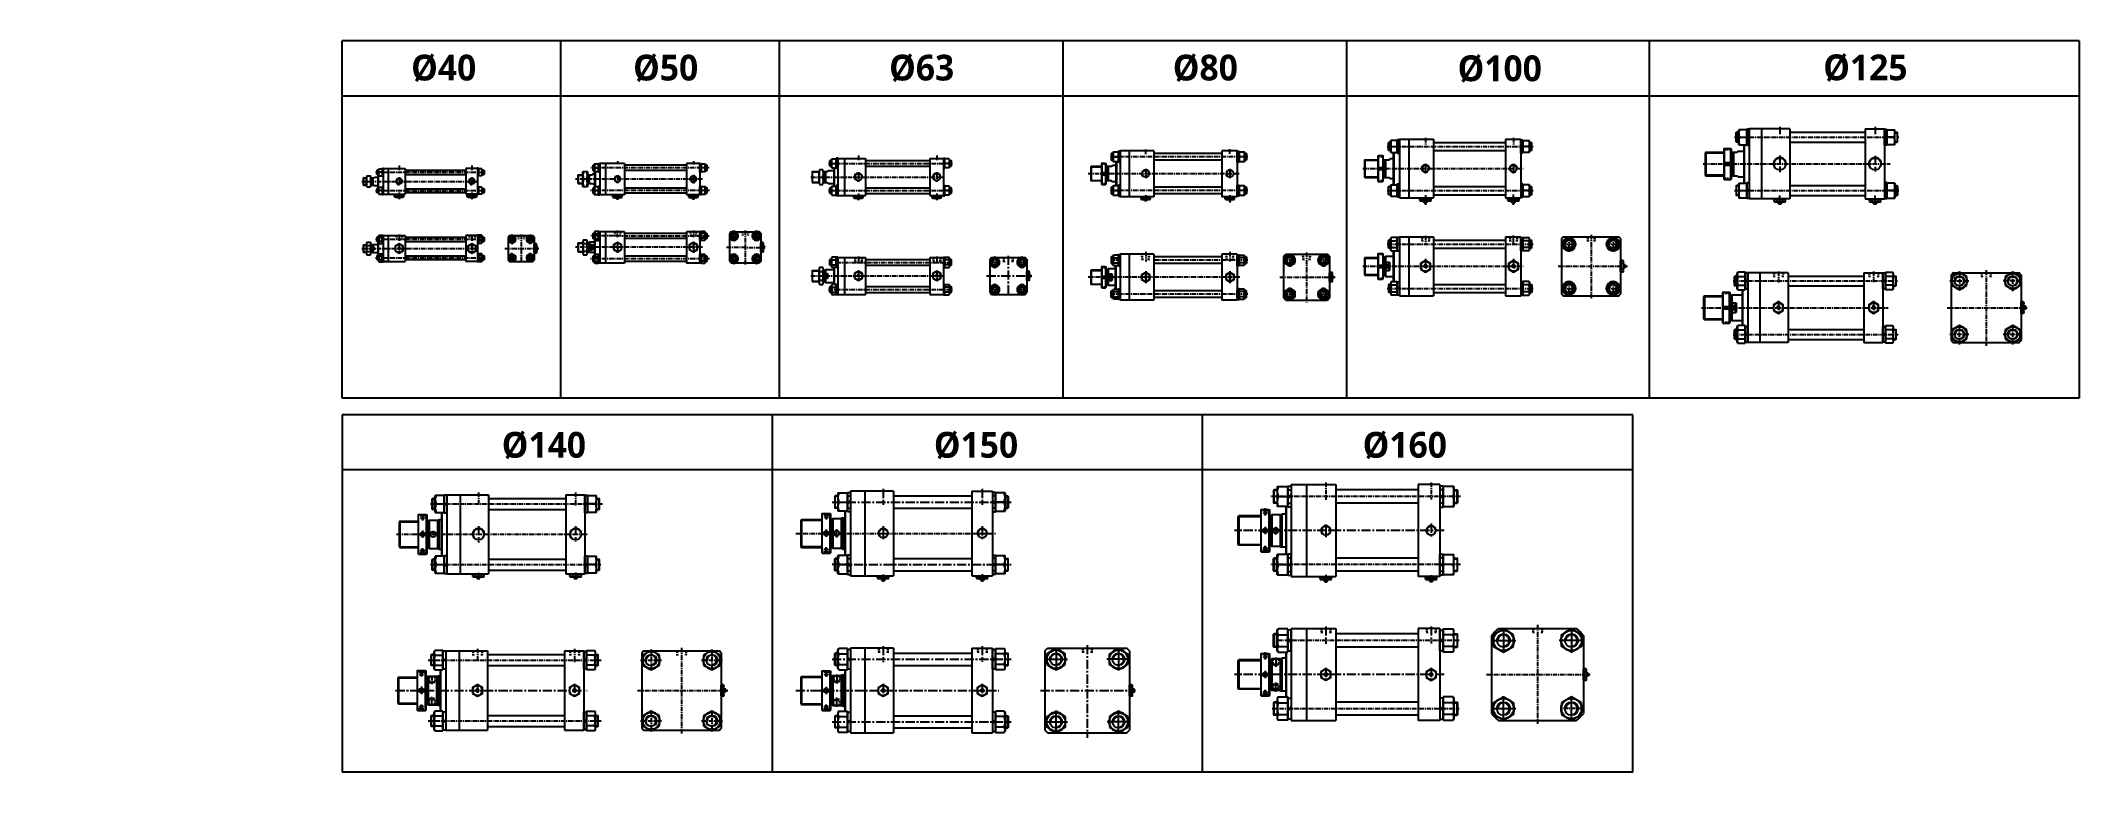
# Model space of a CAD drawing. Extents: x -819 to 4720, y 0 to 1986.
import ezdxf

# ---------------------------------------------------------------- set-up
doc = ezdxf.new("R2010")
doc.units = 0
doc.header["$LTSCALE"] = 10
doc.header["$MEASUREMENT"] = 0
for name, pattern in [('CENTER', [2, 1.25, -0.25, 0.25, -0.25]), ('CENTERX2', [4, 2.5, -0.5, 0.5, -0.5]), ('HIDDENX2', [0.75, 0.5, -0.25])]:
    doc.linetypes.add(name, pattern=pattern)
doc.layers.get('0').update_dxf_attribs({"linetype": 'CONTINUOUS'})
doc.layers.get('DEFPOINTS').update_dxf_attribs({"linetype": 'CONTINUOUS'})
for name, color, linetype in [('CEN', 1, 'CENTERX2'), ('CENTER', 1, 'CENTER'), ('CL', 1, 'CENTER'), ('DIM', 2, 'CONTINUOUS'), ('HID', 2, 'HIDDENX2'), ('ML', 7, 'CONTINUOUS')]:
    doc.layers.add(name, color=color, linetype=linetype)
doc.styles.add('GHS', font='romans', dxfattribs={"bigfont": 'ghs'})
doc.styles.add('문자', font='romans.shx')

msp = doc.modelspace()

# ---------------------------------------------------------------- texts
at = {"char_height": 70, "attachment_point": 1, "style": '문자'}
for s, insert in [('{\\fMalgun Gothic|b1|i0|c129|p50;%%C40}', (187.2, 1948.6)), ('{\\fMalgun Gothic|b1|i0|c129|p50;%%C50}', (790.4, 1948.6)), ('{\\fMalgun Gothic|b1|i0|c129|p50;%%C63}', (1486, 1948.6)), ('{\\fMalgun Gothic|b1|i0|c129|p50;%%C80}', (2256.9, 1948.6)), ('{\\fMalgun Gothic|b1|i0|c129|p50;%%C100}', (3030.8, 1946.7)), ('{\\fMalgun Gothic|b1|i0|c129|p50;%%C125}', (4024.4, 1949.2)), ('{\\fMalgun Gothic|b1|i0|c129|p50;%%C140}', (433.3, 924.1)), ('{\\fMalgun Gothic|b1|i0|c129|p50;%%C150}', (1607.6, 924.1)), ('{\\fMalgun Gothic|b1|i0|c129|p50;%%C160}', (2772.8, 924.1))]:
    msp.add_mtext_dynamic_manual_height_columns(s, width=124.533, gutter_width=16, heights=[-75.6], dxfattribs=dict(at, insert=insert))
at = {"layer": 'ML', "color": 2, "insert": (-819.3, 74.1), "char_height": 3, "attachment_point": 7, "style": 'GHS'}
msp.add_mtext('\\A1;', dxfattribs=at)

# ---------------------------------------------------------------- blocks, each defined once
blk = doc.blocks.new('A$C47060626')
at = {"layer": 'ML', "color": 1, "linetype": 'CENTER'}
for p, q in [((0, 14), (24.2, 14)), ((12.1, 27.9), (12.1, 0))]:
    blk.add_line(p, q, dxfattribs=at)
at = {"layer": 'ML'}
for p, q in [((12.1, 26.7), (1.1, 20.3)), ((1.1, 20.3), (1.1, 7.6)), ((1.1, 7.6), (12.1, 1.3)), ((23.1, 20.3), (12.1, 26.7)), ((12.1, 1.3), (23.1, 7.6)), ((23.1, 7.6), (23.1, 20.3))]:
    blk.add_line(p, q, dxfattribs=at)
for radius in [11, 7.1, 7]:
    blk.add_circle((12.1, 14), radius, dxfattribs=at)
for start, end in [(157.6906, 202.3094), (97.6906, 142.3094), (217.6906, 262.3094), (37.6906, 82.3094), (277.6906, 322.3094), (337.6906, 22.3094)]:
    blk.add_arc((12.1, 14), 11.9, start, end, dxfattribs=at)
at = {"layer": 'ML', "color": 2}
blk.add_arc((12.1, 14), 5.92, 261.2184, 189.4357, dxfattribs=at)
blk = doc.blocks.new('A$C1F606966')
at = {"layer": 'ML'}
for p, q in [((0, 24.5), (3.5, 24.5)), ((0, 24.5), (0, 0.9)), ((0, 0.9), (0, 24.5)), ((3.5, 15.4), (0, 11.9)), ((3.5, 13.5), (0, 10)), ((3.5, 0.9), (0, 0.9)), ((3.5, 0), (3.5, 25.4)), ((3.5, 25.4), (13.5, 25.4)), ((3.5, 24.5), (3.5, 0.9)), ((13.5, 19.1), (3.5, 19.1)), ((13.5, 6.4), (3.5, 6.4)), ((13.5, 0), (3.5, 0)), ((14.5, 22.2), (14.5, 3.2)), ((18.4, 19.7), (14.5, 19.7)), ((14.5, 5.7), (18.4, 5.7)), ((18.4, 19.7), (18.4, 5.7)), ((19.5, 18.6), (18.4, 19.7)), ((18.4, 5.7), (19.5, 6.8)), ((19.5, 6.8), (19.5, 18.6))]:
    blk.add_line(p, q, dxfattribs=at)
at = {"layer": 'ML', "color": 2}
for p, q in [((19.5, 18.6), (14.5, 18.6)), ((19.5, 6.8), (14.5, 6.8))]:
    blk.add_line(p, q, dxfattribs=at)
at = {"layer": 'ML'}
for centre, radius, start, end in [((8.9, 22.2), 5.62, 325.6158, 34.3842), ((-6.5, 12.7), 21, 342.412, 17.588), ((8.9, 3.2), 5.62, 325.6158, 34.3842)]:
    blk.add_arc(centre, radius, start, end, dxfattribs=at)
blk = doc.blocks.new('A$C12A86003')
at = {"layer": 'ML'}
for p, q in [((0, 0), (0, 41)), ((0, 41), (12, 41)), ((10.2, 20.5), (1.8, 20.5)), ((12, 41), (12, 0)), ((12, 0), (0, 0))]:
    blk.add_line(p, q, dxfattribs=at)
for centre, start, end in [((29.6, 30.7), 159.7438, 200.2562), ((29.6, 10.2), 159.7438, 200.2562), ((-17.6, 30.7), 339.7438, 20.2562), ((-17.6, 10.2), 339.7438, 20.2562)]:
    blk.add_arc(centre, 29.6, start, end, dxfattribs=at)
blk = doc.blocks.new('A$C04FF1368')
at = {"layer": 'ML', "color": 1, "linetype": 'CENTER'}
for p, q in [((29, 15.2), (0, 15.2)), ((14.5, 0), (14.5, 30.5))]:
    blk.add_line(p, q, dxfattribs=at)
at = {"layer": 'ML'}
for p, q in [((14.5, 29.1), (2.5, 22.2)), ((2.5, 22.2), (2.5, 8.3)), ((2.5, 8.3), (14.5, 1.4)), ((26.5, 22.2), (14.5, 29.1)), ((14.5, 1.4), (26.5, 8.3)), ((26.5, 8.3), (26.5, 22.2))]:
    blk.add_line(p, q, dxfattribs=at)
for radius in [12, 8.1, 8]:
    blk.add_circle((14.5, 15.2), radius, dxfattribs=at)
for start, end in [(154.4562, 205.5438), (94.4562, 145.5438), (214.4562, 265.5438), (34.4562, 85.5438), (274.4562, 325.5438), (334.4562, 25.5438)]:
    blk.add_arc((14.5, 15.2), 13.3, start, end, dxfattribs=at)
at = {"layer": 'ML', "color": 2}
blk.add_arc((14.5, 15.2), 6.92, 257.6643, 189.0156, dxfattribs=at)

# ---------------------------------------------------------------- linework, layer by layer
for p, q in [((4720, 1986.4), (0, 1986.4)), ((0, 1015.4), (0, 1986.4)), ((594, 1015.4), (594, 1986.4)), ((1188, 1015.4), (1188, 1986.4)), ((1959, 1015.4), (1959, 1986.4)), ((2730, 1015.4), (2730, 1986.4)), ((3551, 1986.4), (3551, 1015.4)), ((4720, 1986.4), (4720, 1015.4)), ((4720, 1836.4), (0, 1836.4)), ((151.5, 1559.6), (152, 1559.1)), ((151.5, 1559.6), (157.5, 1559.6)), ((152, 1559.1), (157, 1559.1)), ((157.5, 1559.6), (157, 1559.1)), ((349.5, 1559.6), (350, 1559.1)), ((349.5, 1559.6), (355.5, 1559.6)), ((350, 1559.1), (355, 1559.1)), ((355.5, 1559.6), (355, 1559.1)), ((745, 1558), (745.5, 1557.5)), ((745, 1558), (751, 1558)), ((745.5, 1557.5), (750.5, 1557.5)), ((751, 1558), (750.5, 1557.5)), ((951, 1558), (951.5, 1557.5)), ((951, 1558), (957, 1558)), ((951.5, 1557.5), (956.5, 1557.5)), ((957, 1558), (956.5, 1557.5)), ((1399.5, 1556.6), (1400, 1556.1)), ((1399.5, 1556.6), (1405.5, 1556.6)), ((1400, 1556.1), (1405, 1556.1)), ((1405.5, 1556.6), (1405, 1556.1)), ((1612.5, 1556.6), (1613, 1556.1)), ((1612.5, 1556.6), (1618.5, 1556.6)), ((1613, 1556.1), (1618, 1556.1)), ((1618.5, 1556.6), (1618, 1556.1)), ((2180.2, 1553.1), (2180.7, 1552.6)), ((2180.2, 1553.1), (2186.2, 1553.1)), ((2180.7, 1552.6), (2185.7, 1552.6)), ((2186.2, 1553.1), (2185.7, 1552.6)), ((2409.2, 1553.1), (2409.7, 1552.6)), ((2409.2, 1553.1), (2415.2, 1553.1)), ((2409.7, 1552.6), (2414.7, 1552.6)), ((2415.2, 1553.1), (2414.7, 1552.6)), ((530.9, 1419.3), (530.9, 1425.3)), ((530.9, 1425.3), (531.4, 1424.8)), ((530.9, 1419.3), (531.4, 1419.8)), ((531.4, 1419.8), (531.4, 1424.8)), ((1147.3, 1422.5), (1147.3, 1428.5)), ((1147.3, 1428.5), (1147.8, 1428)), ((1147.3, 1422.5), (1147.8, 1423)), ((1147.8, 1423), (1147.8, 1428)), ((1869.8, 1344.7), (1869.8, 1350.7)), ((1869.8, 1350.7), (1870.3, 1350.2)), ((1869.8, 1344.7), (1870.3, 1345.2)), ((1870.3, 1345.2), (1870.3, 1350.2)), ((2693, 1341.4), (2693, 1347.4)), ((2693, 1347.4), (2693.5, 1346.9)), ((2693, 1341.4), (2693.5, 1341.9)), ((2693.5, 1341.9), (2693.5, 1346.9)), ((4720, 1015.4), (0, 1015.4)), ((3507, 971), (0, 971)), ((0, 971), (0, 0)), ((1169, 0), (1169, 971)), ((2338, 0), (2338, 971)), ((3507, 0), (3507, 971)), ((3507, 821), (0, 821)), ((3507, 0), (0, 0)), ((3507, 0), (0, 0))]:
    msp.add_line(p, q)
at = {"color": 7, "linetype": 'Continuous'}
for p, q in [((141.8, 1563.1), (141.8, 1567.5)), ((141.8, 1567.5), (154.5, 1567.5)), ((142.5, 1569.5), (166.5, 1569.5)), ((142.5, 1567.5), (142.5, 1569.5)), ((145, 1562.1), (164.1, 1562.1)), ((148.2, 1563.1), (148.2, 1567.5)), ((151.5, 1559.6), (151.5, 1562.1)), ((154.5, 1569.5), (162, 1569.5)), ((154.5, 1567.5), (167.2, 1567.5)), ((157.5, 1559.6), (157.5, 1562.1)), ((160.9, 1563.1), (160.9, 1567.5)), ((166.5, 1567.5), (166.5, 1569.5)), ((167.2, 1563.1), (167.2, 1567.5)), ((339.8, 1563.1), (339.8, 1567.5)), ((339.8, 1567.5), (352.5, 1567.5)), ((340.5, 1569.5), (364.5, 1569.5)), ((340.5, 1567.5), (340.5, 1569.5)), ((343, 1562.1), (362.1, 1562.1)), ((346.2, 1563.1), (346.2, 1567.5)), ((349.5, 1559.6), (349.5, 1562.1)), ((352.5, 1569.5), (360, 1569.5)), ((352.5, 1567.5), (365.2, 1567.5)), ((355.5, 1559.6), (355.5, 1562.1)), ((358.9, 1563.1), (358.9, 1567.5)), ((364.5, 1567.5), (364.5, 1569.5)), ((365.2, 1563.1), (365.2, 1567.5)), ((735.3, 1561.5), (735.3, 1565.9)), ((735.3, 1565.9), (748, 1565.9)), ((736, 1567.9), (760, 1567.9)), ((736, 1565.9), (736, 1567.9)), ((738.5, 1560.5), (757.5, 1560.5)), ((741.7, 1561.5), (741.7, 1565.9)), ((745, 1558), (745, 1560.5)), ((748, 1565.9), (760.7, 1565.9)), ((751, 1558), (751, 1560.5)), ((754.4, 1561.5), (754.4, 1565.9)), ((760, 1565.9), (760, 1567.9)), ((760.7, 1561.5), (760.7, 1565.9)), ((941.3, 1561.5), (941.3, 1565.9)), ((941.3, 1565.9), (954, 1565.9)), ((942, 1567.9), (966, 1567.9)), ((942, 1565.9), (942, 1567.9)), ((944.5, 1560.5), (963.5, 1560.5)), ((947.7, 1561.5), (947.7, 1565.9)), ((951, 1558), (951, 1560.5)), ((954, 1565.9), (966.7, 1565.9)), ((957, 1558), (957, 1560.5)), ((960.4, 1561.5), (960.4, 1565.9)), ((966, 1565.9), (966, 1567.9)), ((966.7, 1561.5), (966.7, 1565.9)), ((1389.8, 1560.1), (1389.8, 1564.5)), ((1389.8, 1564.5), (1402.5, 1564.5)), ((1390.5, 1566.5), (1414.5, 1566.5)), ((1390.5, 1564.5), (1390.5, 1566.5)), ((1393, 1559.1), (1412.1, 1559.1)), ((1396.2, 1560.1), (1396.2, 1564.5)), ((1399.5, 1556.6), (1399.5, 1559.1)), ((1402.5, 1564.5), (1415.2, 1564.5)), ((1405.5, 1556.6), (1405.5, 1559.1)), ((1408.9, 1560.1), (1408.9, 1564.5)), ((1414.5, 1564.5), (1414.5, 1566.5)), ((1415.2, 1560.1), (1415.2, 1564.5)), ((1602.8, 1560.1), (1602.8, 1564.5)), ((1602.8, 1564.5), (1615.5, 1564.5)), ((1603.5, 1566.5), (1627.5, 1566.5)), ((1603.5, 1564.5), (1603.5, 1566.5)), ((1606, 1559.1), (1625.1, 1559.1)), ((1609.2, 1560.1), (1609.2, 1564.5)), ((1612.5, 1556.6), (1612.5, 1559.1)), ((1615.5, 1564.5), (1628.2, 1564.5)), ((1618.5, 1556.6), (1618.5, 1559.1)), ((1621.9, 1560.1), (1621.9, 1564.5)), ((1627.5, 1564.5), (1627.5, 1566.5)), ((1628.2, 1560.1), (1628.2, 1564.5)), ((2170.5, 1556.6), (2170.5, 1561)), ((2170.5, 1561), (2183.2, 1561)), ((2171.2, 1563), (2195.2, 1563)), ((2171.2, 1561), (2171.2, 1563)), ((2173.6, 1555.6), (2192.7, 1555.6)), ((2176.8, 1556.6), (2176.8, 1561)), ((2180.2, 1553.1), (2180.2, 1555.6)), ((2183.2, 1561), (2195.9, 1561)), ((2186.2, 1553.1), (2186.2, 1555.6)), ((2189.5, 1556.6), (2189.5, 1561)), ((2195.2, 1561), (2195.2, 1563)), ((2195.9, 1556.6), (2195.9, 1561)), ((2399.5, 1556.6), (2399.5, 1561)), ((2399.5, 1561), (2412.2, 1561)), ((2400.2, 1563), (2424.2, 1563)), ((2400.2, 1561), (2400.2, 1563)), ((2402.6, 1555.6), (2421.7, 1555.6)), ((2405.8, 1556.6), (2405.8, 1561)), ((2409.2, 1553.1), (2409.2, 1555.6)), ((2412.2, 1561), (2424.9, 1561)), ((2415.2, 1553.1), (2415.2, 1555.6)), ((2418.5, 1556.6), (2418.5, 1561)), ((2424.2, 1561), (2424.2, 1563)), ((2424.9, 1556.6), (2424.9, 1561)), ((2928, 1552.5), (2928, 1557.5)), ((2928, 1557.5), (2934.3, 1557.5)), ((2929, 1557.5), (2929, 1559.5)), ((2929, 1559.5), (2958.1, 1559.5)), ((2931.1, 1551.5), (2956, 1551.5)), ((2934.3, 1557.5), (2959.1, 1557.5)), ((2935.8, 1552.5), (2935.8, 1557.5)), ((2939.6, 1551.8), (2939.6, 1551.8)), ((2939.6, 1547), (2939.6, 1551.5)), ((2947.6, 1547), (2947.6, 1551.5)), ((2951.3, 1552.5), (2951.3, 1557.5)), ((2958.1, 1557.5), (2958.1, 1559.5)), ((2959.1, 1552.5), (2959.1, 1557.5)), ((3167, 1552.5), (3167, 1557.5)), ((3167, 1557.5), (3173.3, 1557.5)), ((3168, 1557.5), (3168, 1559.5)), ((3168, 1559.5), (3197.1, 1559.5)), ((3170.1, 1551.5), (3195, 1551.5)), ((3173.3, 1557.5), (3198.1, 1557.5)), ((3174.8, 1552.5), (3174.8, 1557.5)), ((3178.6, 1551.8), (3178.6, 1551.8)), ((3178.6, 1547), (3178.6, 1551.5)), ((3186.6, 1547), (3186.6, 1551.5)), ((3190.3, 1552.5), (3190.3, 1557.5)), ((3197.1, 1557.5), (3197.1, 1559.5)), ((3198.1, 1552.5), (3198.1, 1557.5)), ((3890.8, 1550), (3890.8, 1555)), ((3890.8, 1555), (3897.2, 1555)), ((3891.8, 1555), (3891.8, 1557)), ((3891.8, 1557), (3921, 1557)), ((3897.2, 1555), (3922, 1555)), ((3898.6, 1550), (3898.6, 1555)), ((3914.2, 1550), (3914.2, 1555)), ((3921, 1555), (3921, 1557)), ((3922, 1550), (3922, 1555)), ((4149.8, 1550), (4149.8, 1555)), ((4149.8, 1555), (4156.2, 1555)), ((4150.8, 1555), (4150.8, 1557)), ((4150.8, 1557), (4180, 1557)), ((4156.2, 1555), (4181, 1555)), ((4157.6, 1550), (4157.6, 1555)), ((4173.2, 1550), (4173.2, 1555)), ((4180, 1555), (4180, 1557)), ((4181, 1550), (4181, 1555)), ((2939.6, 1547), (2940.1, 1546.5)), ((2947.6, 1547), (2939.6, 1547)), ((2940.1, 1546.5), (2947.1, 1546.5)), ((2947.6, 1547), (2947.1, 1546.5)), ((3178.6, 1547), (3179.1, 1546.5)), ((3186.6, 1547), (3178.6, 1547)), ((3179.1, 1546.5), (3186.1, 1546.5)), ((3186.6, 1547), (3186.1, 1546.5)), ((3894, 1549), (3918.8, 1549)), ((3902.4, 1549.3), (3902.4, 1549.3)), ((3902.4, 1544.5), (3902.4, 1549)), ((3902.4, 1544.5), (3902.9, 1544)), ((3910.4, 1544.5), (3902.4, 1544.5)), ((3902.9, 1544), (3909.9, 1544)), ((3910.4, 1544.5), (3909.9, 1544)), ((3910.4, 1544.5), (3910.4, 1549)), ((4153, 1549), (4177.8, 1549)), ((4161.4, 1549.3), (4161.4, 1549.3)), ((4161.4, 1544.5), (4161.4, 1549)), ((4161.4, 1544.5), (4161.9, 1544)), ((4169.4, 1544.5), (4161.4, 1544.5)), ((4161.9, 1544), (4168.9, 1544)), ((4169.4, 1544.5), (4168.9, 1544)), ((4169.4, 1544.5), (4169.4, 1549)), ((521, 1410.3), (521, 1434.3)), ((523, 1434.3), (521, 1434.3)), ((523, 1410.3), (521, 1410.3)), ((527.5, 1435), (523, 1435)), ((523, 1422.3), (523, 1435)), ((527.5, 1428.6), (523, 1428.6)), ((523, 1409.6), (523, 1422.3)), ((527.5, 1415.9), (523, 1415.9)), ((527.5, 1409.6), (523, 1409.6)), ((528.4, 1412.7), (528.4, 1431.8)), ((530.9, 1425.3), (528.4, 1425.3)), ((530.9, 1419.3), (528.4, 1419.3)), ((1137.4, 1413.5), (1137.4, 1437.5)), ((1139.4, 1437.5), (1137.4, 1437.5)), ((1139.4, 1413.5), (1137.4, 1413.5)), ((1143.8, 1438.2), (1139.4, 1438.2)), ((1139.4, 1425.5), (1139.4, 1438.2)), ((1143.8, 1431.8), (1139.4, 1431.8)), ((1139.4, 1412.8), (1139.4, 1425.5)), ((1143.8, 1419.1), (1139.4, 1419.1)), ((1143.8, 1412.8), (1139.4, 1412.8)), ((1144.8, 1416), (1144.8, 1435)), ((1147.3, 1428.5), (1144.8, 1428.5)), ((1147.3, 1422.5), (1144.8, 1422.5)), ((3473.4, 1359.4), (3473.4, 1388.6)), ((3475.4, 1388.6), (3473.4, 1388.6)), ((3480.4, 1389.6), (3475.4, 1389.6)), ((3475.4, 1364.8), (3475.4, 1389.6)), ((3481.4, 1361.6), (3481.4, 1386.5)), ((1859.9, 1335.7), (1859.9, 1359.7)), ((1861.9, 1359.7), (1859.9, 1359.7)), ((1861.9, 1335.7), (1859.9, 1335.7)), ((1866.3, 1360.4), (1861.9, 1360.4)), ((1861.9, 1347.7), (1861.9, 1360.4)), ((1866.3, 1354.1), (1861.9, 1354.1)), ((1861.9, 1335), (1861.9, 1347.7)), ((1866.3, 1341.4), (1861.9, 1341.4)), ((1866.3, 1335), (1861.9, 1335)), ((1867.3, 1338.2), (1867.3, 1357.3)), ((1869.8, 1350.7), (1867.3, 1350.7)), ((1869.8, 1344.7), (1867.3, 1344.7)), ((2683.1, 1332.4), (2683.1, 1356.4)), ((2685.1, 1356.4), (2683.1, 1356.4)), ((2685.1, 1332.4), (2683.1, 1332.4)), ((2689.5, 1357.1), (2685.1, 1357.1)), ((2685.1, 1344.4), (2685.1, 1357.1)), ((2689.5, 1350.8), (2685.1, 1350.8)), ((2685.1, 1331.7), (2685.1, 1344.4)), ((2689.5, 1338.1), (2685.1, 1338.1)), ((2689.5, 1331.7), (2685.1, 1331.7)), ((2690.5, 1334.9), (2690.5, 1354)), ((2693, 1347.4), (2690.5, 1347.4)), ((2693, 1341.4), (2690.5, 1341.4)), ((3475.4, 1359.4), (3473.4, 1359.4)), ((3480.4, 1381.8), (3475.4, 1381.8)), ((3480.4, 1366.2), (3475.4, 1366.2)), ((3475.4, 1358.4), (3475.4, 1364.8)), ((3480.4, 1358.4), (3475.4, 1358.4)), ((3481.1, 1370), (3481.1, 1370)), ((3485.9, 1378), (3481.4, 1378)), ((3485.9, 1370), (3481.4, 1370)), ((3485.9, 1378), (3486.4, 1377.5)), ((3485.9, 1378), (3485.9, 1370)), ((3485.9, 1370), (3486.4, 1370.5)), ((3486.4, 1370.5), (3486.4, 1377.5)), ((4561.9, 1247.1), (4561.9, 1276.2)), ((4563.9, 1276.2), (4561.9, 1276.2)), ((4568.9, 1277.2), (4563.9, 1277.2)), ((4563.9, 1252.4), (4563.9, 1277.2)), ((4569.9, 1249.2), (4569.9, 1274.1)), ((4563.9, 1247.1), (4561.9, 1247.1)), ((4568.9, 1269.4), (4563.9, 1269.4)), ((4568.9, 1253.9), (4563.9, 1253.9)), ((4563.9, 1246.1), (4563.9, 1252.4)), ((4568.9, 1246.1), (4563.9, 1246.1)), ((4569.6, 1257.6), (4569.6, 1257.6)), ((4574.4, 1265.6), (4569.9, 1265.6)), ((4574.4, 1257.6), (4569.9, 1257.6)), ((4574.4, 1265.6), (4574.9, 1265.1)), ((4574.4, 1265.6), (4574.4, 1257.6)), ((4574.4, 1257.6), (4574.9, 1258.1)), ((4574.9, 1258.1), (4574.9, 1265.1)), ((354.6, 531.7), (354.6, 536.7)), ((354.6, 536.7), (361, 536.7)), ((355.6, 536.7), (355.6, 538.7)), ((355.6, 538.7), (384.8, 538.7)), ((357.8, 530.7), (382.6, 530.7)), ((361, 536.7), (385.8, 536.7)), ((362.4, 531.7), (362.4, 536.7)), ((366.2, 531), (366.2, 531)), ((366.2, 526.2), (366.2, 530.7)), ((366.2, 526.2), (366.7, 525.7)), ((374.2, 526.2), (366.2, 526.2)), ((366.7, 525.7), (373.7, 525.7)), ((374.2, 526.2), (373.7, 525.7)), ((374.2, 526.2), (374.2, 530.7)), ((378, 531.7), (378, 536.7)), ((384.8, 536.7), (384.8, 538.7)), ((385.8, 531.7), (385.8, 536.7)), ((618.6, 531.7), (618.6, 536.7)), ((618.6, 536.7), (625, 536.7)), ((619.6, 536.7), (619.6, 538.7)), ((619.6, 538.7), (648.8, 538.7)), ((621.8, 530.7), (646.6, 530.7)), ((625, 536.7), (649.8, 536.7)), ((626.4, 531.7), (626.4, 536.7)), ((630.2, 531), (630.2, 531)), ((630.2, 526.2), (630.2, 530.7)), ((630.2, 526.2), (630.7, 525.7)), ((638.2, 526.2), (630.2, 526.2)), ((630.7, 525.7), (637.7, 525.7)), ((638.2, 526.2), (637.7, 525.7)), ((638.2, 526.2), (638.2, 530.7)), ((642, 531.7), (642, 536.7)), ((648.8, 536.7), (648.8, 538.7)), ((649.8, 531.7), (649.8, 536.7)), ((1454.4, 526.7), (1454.4, 531.7)), ((1454.4, 531.7), (1460.7, 531.7)), ((1455.4, 531.7), (1455.4, 533.7)), ((1455.4, 533.7), (1484.6, 533.7)), ((1457.6, 525.7), (1482.4, 525.7)), ((1460.7, 531.7), (1485.6, 531.7)), ((1462.2, 526.7), (1462.2, 531.7)), ((1466, 526), (1466, 526)), ((1466, 521.2), (1466, 525.7)), ((1466, 521.2), (1466.5, 520.7)), ((1474, 521.2), (1466, 521.2)), ((1466.5, 520.7), (1473.5, 520.7)), ((1474, 521.2), (1473.5, 520.7)), ((1474, 521.2), (1474, 525.7)), ((1477.8, 526.7), (1477.8, 531.7)), ((1484.6, 531.7), (1484.6, 533.7)), ((1485.6, 526.7), (1485.6, 531.7)), ((1723.4, 526.7), (1723.4, 531.7)), ((1723.4, 531.7), (1729.7, 531.7)), ((1724.4, 531.7), (1724.4, 533.7)), ((1724.4, 533.7), (1753.6, 533.7)), ((1726.6, 525.7), (1751.4, 525.7)), ((1729.7, 531.7), (1754.6, 531.7)), ((1731.2, 526.7), (1731.2, 531.7)), ((1735, 526), (1735, 526)), ((1735, 521.2), (1735, 525.7)), ((1735, 521.2), (1735.5, 520.7)), ((1743, 521.2), (1735, 521.2)), ((1735.5, 520.7), (1742.5, 520.7)), ((1743, 521.2), (1742.5, 520.7)), ((1743, 521.2), (1743, 525.7)), ((1746.8, 526.7), (1746.8, 531.7)), ((1753.6, 531.7), (1753.6, 533.7)), ((1754.6, 526.7), (1754.6, 531.7)), ((2657.3, 524.2), (2657.3, 529.2)), ((2657.3, 529.2), (2663.6, 529.2)), ((2658.3, 529.2), (2658.3, 531.2)), ((2658.3, 531.2), (2687.5, 531.2)), ((2660.5, 523.2), (2685.3, 523.2)), ((2663.6, 529.2), (2688.5, 529.2)), ((2665.1, 524.2), (2665.1, 529.2)), ((2668.9, 523.5), (2668.9, 523.5)), ((2668.9, 518.7), (2668.9, 523.2)), ((2668.9, 518.7), (2669.4, 518.2)), ((2676.9, 518.7), (2668.9, 518.7)), ((2669.4, 518.2), (2676.4, 518.2)), ((2676.9, 518.7), (2676.4, 518.2)), ((2676.9, 518.7), (2676.9, 523.2)), ((2680.7, 524.2), (2680.7, 529.2)), ((2687.5, 529.2), (2687.5, 531.2)), ((2688.5, 524.2), (2688.5, 529.2)), ((2943.3, 524.2), (2943.3, 529.2)), ((2943.3, 529.2), (2949.6, 529.2)), ((2944.3, 529.2), (2944.3, 531.2)), ((2944.3, 531.2), (2973.5, 531.2)), ((2946.5, 523.2), (2971.3, 523.2)), ((2949.6, 529.2), (2974.5, 529.2)), ((2951.1, 524.2), (2951.1, 529.2)), ((2954.9, 523.5), (2954.9, 523.5)), ((2954.9, 518.7), (2954.9, 523.2)), ((2954.9, 518.7), (2955.4, 518.2)), ((2962.9, 518.7), (2954.9, 518.7)), ((2955.4, 518.2), (2962.4, 518.2)), ((2962.9, 518.7), (2962.4, 518.2)), ((2962.9, 518.7), (2962.9, 523.2)), ((2966.7, 524.2), (2966.7, 529.2)), ((2973.5, 529.2), (2973.5, 531.2)), ((2974.5, 524.2), (2974.5, 529.2)), ((3372.9, 250.5), (3372.9, 279.7)), ((3374.9, 279.7), (3372.9, 279.7)), ((3379.9, 280.7), (3374.9, 280.7)), ((3374.9, 255.9), (3374.9, 280.7)), ((3380.9, 252.7), (3380.9, 277.5)), ((1029.3, 207.3), (1029.3, 236.5)), ((1031.3, 236.5), (1029.3, 236.5)), ((1036.3, 237.5), (1031.3, 237.5)), ((1031.3, 212.6), (1031.3, 237.5)), ((1036.3, 229.7), (1031.3, 229.7)), ((1037.3, 209.5), (1037.3, 234.3)), ((1041.8, 225.9), (1037.3, 225.9)), ((1041.8, 225.9), (1042.3, 225.4)), ((1041.8, 225.9), (1041.8, 217.9)), ((1042.3, 218.4), (1042.3, 225.4)), ((2139.5, 207.1), (2139.5, 236.3)), ((2141.5, 236.3), (2139.5, 236.3)), ((2146.5, 237.3), (2141.5, 237.3)), ((2141.5, 212.4), (2141.5, 237.3)), ((2146.5, 229.5), (2141.5, 229.5)), ((2147.5, 209.3), (2147.5, 234.1)), ((2152, 225.7), (2147.5, 225.7)), ((2152, 225.7), (2152.5, 225.2)), ((2152, 225.7), (2152, 217.7)), ((2152.5, 218.2), (2152.5, 225.2)), ((3374.9, 250.5), (3372.9, 250.5)), ((3379.9, 272.9), (3374.9, 272.9)), ((3379.9, 257.3), (3374.9, 257.3)), ((3374.9, 249.5), (3374.9, 255.9)), ((3379.9, 249.5), (3374.9, 249.5)), ((3380.7, 261.1), (3380.7, 261.1)), ((3385.4, 269.1), (3380.9, 269.1)), ((3385.4, 261.1), (3380.9, 261.1)), ((3385.4, 269.1), (3385.9, 268.6)), ((3385.4, 269.1), (3385.4, 261.1)), ((3385.4, 261.1), (3385.9, 261.6)), ((3385.9, 261.6), (3385.9, 268.6)), ((1031.3, 207.3), (1029.3, 207.3)), ((1036.3, 214.1), (1031.3, 214.1)), ((1031.3, 206.3), (1031.3, 212.6)), ((1036.3, 206.3), (1031.3, 206.3)), ((1037, 217.9), (1037, 217.9)), ((1041.8, 217.9), (1037.3, 217.9)), ((1041.8, 217.9), (1042.3, 218.4)), ((2141.5, 207.1), (2139.5, 207.1)), ((2146.5, 213.9), (2141.5, 213.9)), ((2141.5, 206.1), (2141.5, 212.4)), ((2146.5, 206.1), (2141.5, 206.1)), ((2147.2, 217.7), (2147.2, 217.7)), ((2152, 217.7), (2147.5, 217.7)), ((2152, 217.7), (2152.5, 218.2))]:
    msp.add_line(p, q, dxfattribs=at)
for points in [[(143.5, 1415.9), (154.5, 1409.6), (165.5, 1415.9), (165.5, 1428.6), (154.5, 1435), (143.5, 1428.6)], [(153.7, 1423.8), (152.8, 1422.3), (153.7, 1420.8), (155.4, 1420.8), (156.3, 1422.3), (155.4, 1423.8)], [(341.5, 1415.9), (352.5, 1409.6), (363.5, 1415.9), (363.5, 1428.6), (352.5, 1435), (341.5, 1428.6)], [(351.7, 1423.8), (350.8, 1422.3), (351.7, 1420.8), (353.4, 1420.8), (354.3, 1422.3), (353.4, 1423.8)], [(737, 1419.2), (748, 1412.9), (759, 1419.2), (759, 1431.9), (748, 1438.3), (737, 1431.9)], [(747.1, 1427.1), (746.3, 1425.6), (747.1, 1424.1), (748.9, 1424.1), (749.7, 1425.6), (748.9, 1427.1)], [(943, 1419.2), (954, 1412.9), (965, 1419.2), (965, 1431.9), (954, 1438.3), (943, 1431.9)], [(953.1, 1427.1), (952.3, 1425.6), (953.1, 1424.1), (954.9, 1424.1), (955.7, 1425.6), (954.9, 1427.1)], [(2930.1, 1366.2), (2943.6, 1358.4), (2957.1, 1366.2), (2957.1, 1381.8), (2943.6, 1389.6), (2930.1, 1381.8)], [(3169.1, 1366.2), (3182.6, 1358.4), (3196.1, 1366.2), (3196.1, 1381.8), (3182.6, 1389.6), (3169.1, 1381.8)], [(1391.5, 1341.4), (1402.5, 1335), (1413.5, 1341.4), (1413.5, 1354.1), (1402.5, 1360.4), (1391.5, 1354.1)], [(1401.7, 1349.2), (1400.8, 1347.7), (1401.7, 1346.2), (1403.4, 1346.2), (1404.3, 1347.7), (1403.4, 1349.2)], [(1604.5, 1341.4), (1615.5, 1335), (1626.5, 1341.4), (1626.5, 1354.1), (1615.5, 1360.4), (1604.5, 1354.1)], [(1614.7, 1349.2), (1613.8, 1347.7), (1614.7, 1346.2), (1616.4, 1346.2), (1617.3, 1347.7), (1616.4, 1349.2)], [(2172.2, 1338.1), (2183.2, 1331.7), (2194.2, 1338.1), (2194.2, 1350.8), (2183.2, 1357.1), (2172.2, 1350.8)], [(2182.3, 1345.9), (2181.4, 1344.4), (2182.3, 1342.9), (2184, 1342.9), (2184.9, 1344.4), (2184, 1345.9)], [(2401.2, 1338.1), (2412.2, 1331.7), (2423.2, 1338.1), (2423.2, 1350.8), (2412.2, 1357.1), (2401.2, 1350.8)], [(2411.3, 1345.9), (2410.4, 1344.4), (2411.3, 1342.9), (2413, 1342.9), (2413.9, 1344.4), (2413, 1345.9)], [(2942.1, 1376.5), (2940.7, 1374), (2942.1, 1371.5), (2945, 1371.5), (2946.4, 1374), (2945, 1376.5)], [(3181.1, 1376.5), (3179.7, 1374), (3181.1, 1371.5), (3184, 1371.5), (3185.4, 1374), (3184, 1376.5)], [(3888.9, 1253.8), (3902.4, 1246), (3915.9, 1253.8), (3915.9, 1269.4), (3902.4, 1277.2), (3888.9, 1269.4)], [(4147.9, 1253.8), (4161.4, 1246), (4174.9, 1253.8), (4174.9, 1269.4), (4161.4, 1277.2), (4147.9, 1269.4)], [(3901, 1264.1), (3899.5, 1261.6), (3901, 1259.1), (3903.9, 1259.1), (3905.3, 1261.6), (3903.9, 1264.1)], [(4160, 1264.1), (4158.5, 1261.6), (4160, 1259.1), (4162.9, 1259.1), (4164.3, 1261.6), (4162.9, 1264.1)], [(2659.4, 257.5), (2672.9, 249.7), (2686.4, 257.5), (2686.4, 273), (2672.9, 280.8), (2659.4, 273)], [(2945.4, 257.3), (2958.9, 249.5), (2972.4, 257.3), (2972.4, 272.9), (2958.9, 280.7), (2945.4, 272.9)], [(353.7, 214.1), (367.2, 206.3), (380.7, 214.1), (380.7, 229.7), (367.2, 237.5), (353.7, 229.7)], [(365.8, 224.4), (364.3, 221.9), (365.8, 219.4), (368.6, 219.4), (370.1, 221.9), (368.6, 224.4)], [(617.7, 214.1), (631.2, 206.3), (644.7, 214.1), (644.7, 229.7), (631.2, 237.5), (617.7, 229.7)], [(629.8, 224.4), (628.3, 221.9), (629.8, 219.4), (632.6, 219.4), (634.1, 221.9), (632.6, 224.4)], [(1456.5, 213.9), (1470, 206.1), (1483.5, 213.9), (1483.5, 229.5), (1470, 237.3), (1456.5, 229.5)], [(1468.5, 224.2), (1467.1, 221.7), (1468.5, 219.2), (1471.4, 219.2), (1472.9, 221.7), (1471.4, 224.2)], [(1725.5, 213.9), (1739, 206.1), (1752.5, 213.9), (1752.5, 229.5), (1739, 237.3), (1725.5, 229.5)], [(1737.5, 224.2), (1736.1, 221.7), (1737.5, 219.2), (1740.4, 219.2), (1741.9, 221.7), (1740.4, 224.2)], [(2671.4, 267.8), (2670, 265.3), (2671.4, 262.8), (2674.3, 262.8), (2675.8, 265.3), (2674.3, 267.8)], [(2957.4, 267.6), (2956, 265.1), (2957.4, 262.6), (2960.3, 262.6), (2961.8, 265.1), (2960.3, 267.6)]]:
    msp.add_lwpolyline(points, close=True, dxfattribs=at)
for centre, radius in [((154.5, 1422.3), 11), ((154.5, 1422.3), 2.5), ((352.5, 1422.3), 11), ((352.5, 1422.3), 2.5), ((748, 1425.6), 11), ((748, 1425.6), 2.5), ((954, 1425.6), 11), ((954, 1425.6), 2.5), ((2943.6, 1374), 13.5), ((3182.6, 1374), 13.5), ((1402.5, 1347.7), 11), ((1402.5, 1347.7), 2.5), ((1615.5, 1347.7), 11), ((1615.5, 1347.7), 2.5), ((2183.2, 1344.4), 11), ((2183.2, 1344.4), 2.5), ((2412.2, 1344.4), 11), ((2412.2, 1344.4), 2.5), ((2943.6, 1374), 3.5), ((3182.6, 1374), 3.5), ((3902.4, 1261.6), 13.5), ((4161.4, 1261.6), 13.5), ((3902.4, 1261.6), 3.5), ((4161.4, 1261.6), 3.5), ((2672.9, 265.3), 13.5), ((2958.9, 265.1), 13.5), ((367.2, 221.9), 13.5), ((367.2, 221.9), 3.5), ((631.2, 221.9), 13.5), ((631.2, 221.9), 3.5), ((1470, 221.7), 13.5), ((1470, 221.7), 3.5), ((1739, 221.7), 13.5), ((1739, 221.7), 3.5), ((2672.9, 265.3), 3.5), ((2958.9, 265.1), 3.5)]:
    msp.add_circle(centre, radius, dxfattribs=at)
for centre, radius, start, end in [((145, 1567.8), 5.62, 235.6158, 270), ((145, 1567.8), 5.62, 235.6158, 304.3842), ((154.5, 1583.1), 21, 252.412, 270), ((154.5, 1583.1), 21, 270, 287.588), ((164.1, 1567.8), 5.62, 235.6158, 304.3842), ((343, 1567.8), 5.62, 235.6158, 270), ((343, 1567.8), 5.62, 235.6158, 304.3842), ((352.5, 1583.1), 21, 252.412, 270), ((352.5, 1583.1), 21, 270, 287.588), ((362.1, 1567.8), 5.62, 235.6158, 304.3842), ((738.5, 1566.1), 5.62, 235.6158, 270), ((738.5, 1566.1), 5.62, 235.6158, 304.3842), ((748, 1581.5), 21, 252.412, 270), ((748, 1581.5), 21, 270, 287.588), ((757.5, 1566.1), 5.62, 235.6158, 304.3842), ((944.5, 1566.1), 5.62, 235.6158, 270), ((944.5, 1566.1), 5.62, 235.6158, 304.3842), ((954, 1581.5), 21, 252.412, 270), ((954, 1581.5), 21, 270, 287.588), ((963.5, 1566.1), 5.62, 235.6158, 304.3842), ((1393, 1564.8), 5.62, 235.6158, 270), ((1393, 1564.8), 5.62, 235.6158, 304.3842), ((1402.5, 1580.1), 21, 252.412, 270), ((1402.5, 1580.1), 21, 270, 287.588), ((1412.1, 1564.8), 5.62, 235.6158, 304.3842), ((1606, 1564.8), 5.62, 235.6158, 270), ((1606, 1564.8), 5.62, 235.6158, 304.3842), ((1615.5, 1580.1), 21, 252.412, 270), ((1615.5, 1580.1), 21, 270, 287.588), ((1625.1, 1564.8), 5.62, 235.6158, 304.3842), ((2173.6, 1561.3), 5.62, 235.6158, 270), ((2173.6, 1561.3), 5.62, 235.6158, 304.3842), ((2183.2, 1576.6), 21, 252.412, 270), ((2183.2, 1576.6), 21, 270, 287.588), ((2192.7, 1561.3), 5.62, 235.6158, 304.3842), ((2402.6, 1561.3), 5.62, 235.6158, 270), ((2402.6, 1561.3), 5.62, 235.6158, 304.3842), ((2412.2, 1576.6), 21, 252.412, 270), ((2412.2, 1576.6), 21, 270, 287.588), ((2421.7, 1561.3), 5.62, 235.6158, 304.3842), ((2931.1, 1557.2), 5.62, 235.6158, 270), ((2931.9, 1559.8), 8.22, 241.7006, 298.2994), ((2943.5, 1582.9), 31.3, 255.6172, 270.0141), ((2943.6, 1582.9), 31.3, 269.9859, 284.3828), ((2955.2, 1559.8), 8.22, 241.7006, 298.2994), ((3170.1, 1557.2), 5.62, 235.6158, 270), ((3170.9, 1559.8), 8.22, 241.7006, 298.2994), ((3182.5, 1582.9), 31.3, 255.6172, 270.0141), ((3182.6, 1582.9), 31.3, 269.9859, 284.3828), ((3194.2, 1559.8), 8.22, 241.7006, 298.2994), ((3894, 1554.7), 5.62, 235.6158, 270), ((3894.7, 1557.3), 8.22, 241.7006, 298.2994), ((3906.4, 1580.4), 31.3, 255.6172, 270.0141), ((3906.4, 1580.4), 31.3, 269.9859, 284.3828), ((3918.1, 1557.3), 8.22, 241.7006, 298.2994), ((4153, 1554.7), 5.62, 235.6158, 270), ((4153.7, 1557.3), 8.22, 241.7006, 298.2994), ((4165.4, 1580.4), 31.3, 255.6172, 270.0141), ((4165.4, 1580.4), 31.3, 269.9859, 284.3828), ((4177.1, 1557.3), 8.22, 241.7006, 298.2994), ((522.8, 1431.8), 5.62, 325.6158, 34.3842), ((507.4, 1422.3), 21, 0, 17.588), ((507.4, 1422.3), 21, 342.412, 0), ((522.8, 1412.7), 5.62, 325.6158, 34.3842), ((522.8, 1412.7), 5.62, 325.6158, 0), ((1139.1, 1435), 5.62, 325.6158, 34.3842), ((1123.8, 1425.5), 21, 0, 17.588), ((1123.8, 1425.5), 21, 342.412, 0), ((1139.1, 1416), 5.62, 325.6158, 34.3842), ((1139.1, 1416), 5.62, 325.6158, 0), ((3473.2, 1385.7), 8.22, 331.7006, 28.2994), ((1861.7, 1357.3), 5.62, 325.6158, 34.3842), ((1846.3, 1347.7), 21, 0, 17.588), ((1846.3, 1347.7), 21, 342.412, 0), ((1861.7, 1338.2), 5.62, 325.6158, 34.3842), ((1861.7, 1338.2), 5.62, 325.6158, 0), ((2684.8, 1354), 5.62, 325.6158, 34.3842), ((2669.4, 1344.4), 21, 0, 17.588), ((2669.4, 1344.4), 21, 342.412, 0), ((2684.8, 1334.9), 5.62, 325.6158, 34.3842), ((2684.8, 1334.9), 5.62, 325.6158, 0), ((3450.1, 1374), 31.3, 359.9859, 14.3828), ((3450.1, 1374), 31.3, 345.6172, 0.0141), ((3473.2, 1362.3), 8.22, 331.7006, 28.2994), ((3475.8, 1361.6), 5.62, 325.6158, 0), ((4561.7, 1273.3), 8.22, 331.7006, 28.2994), ((4538.5, 1261.7), 31.3, 359.9859, 14.3828), ((4538.5, 1261.6), 31.3, 345.6172, 0.0141), ((4561.7, 1250), 8.22, 331.7006, 28.2994), ((4564.3, 1249.2), 5.62, 325.6158, 0), ((357.8, 536.3), 5.62, 235.6158, 270), ((358.5, 538.9), 8.22, 241.7006, 298.2994), ((370.2, 562), 31.3, 255.6172, 270.0141), ((370.2, 562), 31.3, 269.9859, 284.3828), ((381.9, 538.9), 8.22, 241.7006, 298.2994), ((621.8, 536.3), 5.62, 235.6158, 270), ((622.5, 538.9), 8.22, 241.7006, 298.2994), ((634.2, 562), 31.3, 255.6172, 270.0141), ((634.2, 562), 31.3, 269.9859, 284.3828), ((645.9, 538.9), 8.22, 241.7006, 298.2994), ((1457.6, 531.3), 5.62, 235.6158, 270), ((1458.3, 533.9), 8.22, 241.7006, 298.2994), ((1470, 557), 31.3, 255.6172, 270.0141), ((1470, 557), 31.3, 269.9859, 284.3828), ((1481.7, 533.9), 8.22, 241.7006, 298.2994), ((1726.6, 531.3), 5.62, 235.6158, 270), ((1727.3, 533.9), 8.22, 241.7006, 298.2994), ((1739, 557), 31.3, 255.6172, 270.0141), ((1739, 557), 31.3, 269.9859, 284.3828), ((1750.7, 533.9), 8.22, 241.7006, 298.2994), ((2660.5, 528.8), 5.62, 235.6158, 270), ((2661.2, 531.4), 8.22, 241.7006, 298.2994), ((2672.9, 554.5), 31.3, 255.6172, 270.0141), ((2672.9, 554.5), 31.3, 269.9859, 284.3828), ((2684.6, 531.4), 8.22, 241.7006, 298.2994), ((2946.5, 528.8), 5.62, 235.6158, 270), ((2947.2, 531.4), 8.22, 241.7006, 298.2994), ((2958.9, 554.5), 31.3, 255.6172, 270.0141), ((2958.9, 554.5), 31.3, 269.9859, 284.3828), ((2970.6, 531.4), 8.22, 241.7006, 298.2994), ((3372.7, 276.8), 8.22, 331.7006, 28.2994), ((1029.1, 233.6), 8.22, 331.7006, 28.2994), ((1006, 221.9), 31.3, 359.9859, 14.3828), ((1006, 221.9), 31.3, 345.6172, 0.0141), ((2139.2, 233.4), 8.22, 331.7006, 28.2994), ((2116.1, 221.7), 31.3, 359.9859, 14.3828), ((2116.1, 221.7), 31.3, 345.6172, 0.0141), ((3349.6, 265.1), 31.3, 359.9859, 14.3828), ((3349.6, 265.1), 31.3, 345.6172, 0.0141), ((3372.7, 253.4), 8.22, 331.7006, 28.2994), ((3375.3, 252.7), 5.62, 325.6158, 0), ((1029.1, 210.2), 8.22, 331.7006, 28.2994), ((1031.7, 209.5), 5.62, 325.6158, 0), ((2139.2, 210), 8.22, 331.7006, 28.2994), ((2141.8, 209.3), 5.62, 325.6158, 0)]:
    msp.add_arc(centre, radius, start, end, dxfattribs=at)
at = {"layer": 'CEN'}
for p, q in [((3906.4, 1753), (3906.4, 1732.6)), ((4165.4, 1753), (4165.4, 1732.6)), ((3906.4, 1674.6), (3906.4, 1629.7)), ((4165.4, 1674.4), (4165.4, 1631)), ((2943.6, 1652.3), (2943.6, 1626.7)), ((3182.6, 1652.3), (3182.6, 1626.7)), ((3906.4, 1541.3), (3906.4, 1566)), ((4165.4, 1541.3), (4165.4, 1566)), ((1809.9, 1402.7), (1809.9, 1292.7)), ((2943.6, 1393.9), (2943.6, 1354.2)), ((3182.6, 1393.9), (3182.6, 1354.2)), ((1750.9, 1347.7), (1873.9, 1347.7)), ((3902.4, 1279.9), (3902.4, 1243.3)), ((4161.4, 1279.9), (4161.4, 1243.3)), ((1330.8, 733.7), (1817.2, 733.7)), ((1470, 769.7), (1470, 725.9)), ((1739, 769.7), (1739, 726.5)), ((218.2, 701.9), (218.2, 683.9)), ((370.2, 668.5), (370.2, 623.9)), ((634.2, 668.5), (634.2, 626.6)), ((1315, 704.4), (1315, 686.4)), ((1470, 668), (1470, 632.3)), ((1739, 668), (1739, 631.7)), ((2507.9, 716.9), (2507.9, 697.4)), ((2507.9, 666.7), (2507.9, 646.4)), ((2536.4, 666.5), (2536.4, 656.2)), ((2672.9, 672.6), (2672.9, 638.1)), ((2958.9, 675.5), (2958.9, 638.2)), ((200.1, 646.2), (235.4, 646.2)), ((218.2, 656.7), (218.2, 636.4)), ((1296.8, 648.7), (1332.1, 648.7)), ((1315, 659.2), (1315, 638.9)), ((1315, 593), (1315, 611)), ((1343.5, 637.7), (1343.5, 660)), ((1456.7, 648.7), (1483.3, 648.7)), ((1470, 662), (1470, 635.3)), ((1725.7, 648.7), (1752.3, 648.7)), ((2994.4, 656.2), (2424.5, 656.2)), ((2489.7, 656.2), (2525, 656.2)), ((2489.7, 656.2), (2525, 656.2)), ((2507.9, 595.5), (2507.9, 615)), ((2536.4, 645.8), (2536.4, 656.2)), ((218.2, 590.5), (218.2, 608.5)), ((1350.7, 563.7), (1796.8, 563.7)), ((370.2, 541.9), (370.2, 524.3)), ((634.2, 542.2), (634.2, 523.6)), ((1470, 537.4), (1470, 516.7)), ((1739, 537.5), (1739, 516.7)), ((2672.9, 535.6), (2672.9, 514.2)), ((2958.9, 535.4), (2958.9, 515.2)), ((2672.9, 396.1), (2672.9, 348.7)), ((2958.9, 396.1), (2958.9, 349.2)), ((1470, 342.7), (1470, 298.8)), ((1739, 342.7), (1739, 299.5)), ((2024.5, 345.4), (2024.5, 93.8)), ((215.2, 277.6), (215.2, 259.6)), ((1315, 277.4), (1315, 259.4)), ((1330.8, 306.7), (1817.2, 306.7)), ((2507.9, 325.9), (2507.9, 306.3)), ((2536.4, 311.6), (2536.4, 286.3)), ((2672.9, 283.5), (2672.9, 247)), ((2958.9, 283.5), (2958.9, 246.9)), ((144.8, 221.9), (665.2, 221.9)), ((197.1, 221.9), (232.4, 221.9)), ((215.2, 232.4), (215.2, 212.1)), ((367.2, 240.2), (367.2, 203.6)), ((631.2, 240.2), (631.2, 203.6)), ((1232.4, 221.7), (1783.8, 221.7)), ((1296.8, 221.7), (1332.1, 221.7)), ((1296.8, 221.7), (1332.1, 221.7)), ((1315, 232.2), (1315, 211.9)), ((1343.5, 265.7), (1343.5, 240.4)), ((1470, 240), (1470, 203.4)), ((1739, 240), (1739, 203.4)), ((1897.7, 221.7), (2155.4, 221.7)), ((2994.4, 265.1), (2424.5, 265.1)), ((2489.7, 265.1), (2525, 265.1)), ((2489.7, 265.1), (2525, 265.1)), ((2507.9, 275.6), (2507.9, 255.4)), ((2507.9, 204.4), (2507.9, 223.9)), ((2536.4, 218.6), (2536.4, 243.7)), ((215.2, 166.1), (215.2, 184.2)), ((1315, 165.9), (1315, 184)), ((1343.5, 177.7), (1343.5, 202.8)), ((1330.8, 136.7), (1817.2, 136.7))]:
    msp.add_line(p, q, dxfattribs=at)
at = {"layer": 'CEN', "color": 1, "linetype": 'CENTER'}
for p, q in [((1402.5, 1674.5), (1402.5, 1661.5)), ((1615.5, 1674.5), (1615.5, 1661.5)), ((90.5, 1629.5), (388.5, 1629.5)), ((154.5, 1647.5), (154.5, 1634.5)), ((352.5, 1647.5), (352.5, 1634.5)), ((1273.5, 1616.5), (1636.5, 1616.5)), ((1321.5, 1653.5), (1658.5, 1653.5)), ((53.5, 1604.5), (370.5, 1604.5)), ((90.5, 1579.5), (388.5, 1579.5)), ((154.5, 1574.5), (154.5, 1555.5)), ((352.5, 1574.5), (352.5, 1555.5)), ((1321.5, 1579.5), (1658.5, 1579.5)), ((1402.5, 1571.5), (1402.5, 1552.5)), ((1615.5, 1571.5), (1615.5, 1552.5)), ((90.5, 1447.3), (388.5, 1447.3)), ((154.5, 1460.3), (154.5, 1443.3)), ((352.5, 1460.3), (352.5, 1443.3)), ((486, 1460.3), (486, 1384.3)), ((53.5, 1422.3), (370.5, 1422.3)), ((90.5, 1397.3), (388.5, 1397.3)), ((154.5, 1436.3), (154.5, 1408.3)), ((352.5, 1436.3), (352.5, 1408.3)), ((442, 1422.3), (534, 1422.3)), ((1273.5, 1347.7), (1636.5, 1347.7)), ((1343.5, 1384.7), (1658.5, 1384.7)), ((1402.5, 1361.7), (1402.5, 1333.7)), ((1615.5, 1361.7), (1615.5, 1333.7)), ((1321.5, 1310.7), (1658.5, 1310.7))]:
    msp.add_line(p, q, dxfattribs=at)
at = {"layer": 'CEN', "color": 1, "linetype": 'CENTER', "ltscale": 1.5}
for p, q in [((154.5, 1615.8), (154.5, 1593.2)), ((352.5, 1615.8), (352.5, 1593.2)), ((1402.5, 1630), (1402.5, 1603)), ((1615.5, 1630), (1615.5, 1603)), ((448.6, 1447.3), (473.5, 1447.3)), ((461, 1460.5), (461, 1434)), ((523.5, 1447.3), (498.6, 1447.3)), ((511, 1460.5), (511, 1434)), ((448.6, 1397.3), (473.5, 1397.3)), ((461, 1384), (461, 1410.5)), ((523.5, 1397.3), (498.6, 1397.3)), ((511, 1384), (511, 1410.5)), ((1402.5, 1400.7), (1402.5, 1380.7)), ((1615.5, 1400.7), (1615.5, 1380.7))]:
    msp.add_line(p, q, dxfattribs=at)
at = {"layer": 'CEN', "ltscale": 0.2}
msp.add_line((954, 1659.9), (954, 1650.5), dxfattribs=at)
at = {"layer": 'CEN', "ltscale": 0.5}
msp.add_line((954, 1622.5), (954, 1598.7), dxfattribs=at)
at = {"layer": 'CEN', "color": 1, "ltscale": 0.2}
msp.add_line((954, 1554.3), (954, 1570.2), dxfattribs=at)
at = {"layer": 'CENTER'}
for p, q in [((2943.6, 1722.5), (2943.6, 1703.7)), ((3182.6, 1722.5), (3182.6, 1703.7)), ((2183.2, 1678.7), (2183.2, 1691.8)), ((2412.2, 1679.3), (2412.2, 1691.8)), ((2839, 1699.5), (3236.2, 1699.5)), ((997.1, 1641.4), (675.3, 1641.4)), ((748, 1621.7), (748, 1599.6)), ((2437.2, 1625.5), (2026.6, 1625.5)), ((2183.2, 1637), (2183.2, 1613.2)), ((2412.2, 1637), (2412.2, 1613.5)), ((2773, 1639.5), (3209, 1639.5)), ((3697.8, 1652), (4206.3, 1652)), ((997.6, 1579.8), (674.8, 1579.4)), ((2183.2, 1567.2), (2183.2, 1547.4)), ((2412.2, 1567), (2412.2, 1546.6)), ((2839, 1579.5), (3236.2, 1579.5)), ((2943.6, 1567.4), (2943.6, 1540.5)), ((3182.6, 1540.5), (3182.6, 1569.4)), ((3783.6, 1579.5), (4230.2, 1579.5)), ((997.1, 1456.2), (675.3, 1456.3)), ((748, 1440.6), (748, 1410.5)), ((954, 1440.6), (954, 1410.5)), ((1095.1, 1471.1), (1095, 1378.1)), ((2943.6, 1457), (2943.6, 1431.4)), ((3393.4, 1459.7), (3393.4, 1285.9)), ((978.6, 1425.6), (633.5, 1425.6)), ((997.6, 1394.7), (674.8, 1394.3)), ((1044.5, 1425.6), (1149.5, 1425.4)), ((2114.2, 1390.4), (2092.9, 1390.4)), ((2183.2, 1412.9), (2183.2, 1386.7)), ((2460.6, 1390.4), (2205.2, 1390.4)), ((2412.2, 1412.9), (2412.2, 1387.1)), ((2620.6, 1411.8), (2620.6, 1275.4)), ((2839, 1434), (3238.2, 1434)), ((2439.3, 1344.4), (2027, 1344.4)), ((2183.2, 1360.9), (2183.2, 1327.2)), ((2412.2, 1360.9), (2412.2, 1327.4)), ((2547.7, 1344.4), (2697.9, 1344.4)), ((2773, 1374), (3209, 1374)), ((3303.9, 1374), (3492.2, 1374)), ((3902.4, 1359.6), (3902.4, 1329.6)), ((4161.4, 1359.6), (4161.4, 1330.6)), ((4466.9, 1363.4), (4466.9, 1157.8)), ((4565, 1334.1), (4513.7, 1334.1)), ((4539.4, 1306.5), (4539.4, 1361.8)), ((2460.6, 1298.4), (2092.2, 1298.4)), ((2839, 1314), (3236.2, 1314)), ((3693.8, 1261.6), (4200.4, 1261.6)), ((4361, 1261.6), (4579, 1261.6)), ((3779.6, 1189.1), (4227.6, 1189.1)), ((4420, 1189.1), (4368.7, 1189.1)), ((4394.4, 1161.5), (4394.4, 1216.8)), ((4565, 1189.1), (4513.7, 1189.1)), ((4539.4, 1161.5), (4539.4, 1216.8)), ((2672.9, 787.2), (2672.9, 739.8)), ((2958.9, 787.2), (2958.9, 740.2)), ((239.3, 728.7), (706.7, 728.7)), ((370.2, 759.7), (370.2, 724.9)), ((634.2, 759.7), (634.2, 723)), ((3038.9, 748.7), (2522.9, 748.7)), ((147.8, 646.2), (668.2, 646.2)), ((246.7, 655.3), (246.7, 636.4)), ((1232.4, 648.7), (1774.7, 648.7)), ((239.3, 563.7), (702.6, 563.7)), ((3038.9, 563.7), (2522.9, 563.7)), ((3247.9, 400.1), (3247.9, 131.1)), ((367.2, 335.4), (367.2, 300.6)), ((631.2, 335.4), (631.2, 298.7)), ((921.8, 337.9), (921.8, 102.9)), ((3034.9, 357.6), (2527.9, 357.6)), ((243.7, 261.8), (243.7, 239.2)), ((802.2, 221.9), (1048, 221.9)), ((3109.2, 265.1), (3390.8, 265.1)), ((243.7, 181.9), (243.7, 204.6)), ((233.7, 139.4), (703.7, 139.4))]:
    msp.add_line(p, q, dxfattribs=at)
at = {"layer": 'CENTER', "color": 1}
msp.add_line((978.6, 1610.7), (633.5, 1610.7), dxfattribs=at)
at = {"layer": 'CENTER', "ltscale": 0.5}
msp.add_line((748, 1659.9), (748, 1649.8), dxfattribs=at)
at = {"layer": 'CENTER', "ltscale": 0.3}
msp.add_line((748, 1569.7), (748, 1555), dxfattribs=at)
at = {"layer": 'CENTER', "ltscale": 0.2}
for p, q in [((748, 1452.8), (748, 1471.4)), ((954, 1471.2), (954, 1452.1))]:
    msp.add_line(p, q, dxfattribs=at)
at = {"layer": 'CL'}
for p, q in [((3783.6, 1724.5), (4230.2, 1724.5)), ((2460.8, 1671.5), (2085.6, 1671.5)), ((3201.6, 1699.5), (3202.6, 1699.5)), ((2460.8, 1579.5), (2085.6, 1579.5)), ((3333.4, 1454.5), (3333.4, 1413.6)), ((3333.4, 1454.5), (3333.4, 1413.6)), ((3453.4, 1454.5), (3453.4, 1413.6)), ((3453.4, 1454.5), (3453.4, 1413.6)), ((2557, 1390.4), (2592.1, 1390.4)), ((2574.6, 1408), (2574.6, 1372.9)), ((2649, 1390.4), (2684.1, 1390.4)), ((2666.6, 1408), (2666.6, 1372.9)), ((3312.9, 1434), (3353.9, 1434)), ((3312.9, 1434), (3353.9, 1434)), ((3432.9, 1434), (3473.9, 1434)), ((3432.9, 1434), (3473.9, 1434)), ((3333.4, 1334.5), (3333.4, 1293.6)), ((3333.4, 1334.5), (3333.4, 1293.6)), ((3453.4, 1334.5), (3453.4, 1293.6)), ((3453.4, 1334.5), (3453.4, 1293.6)), ((3779.6, 1334.1), (4226.2, 1334.1)), ((4368.7, 1334.1), (4420, 1334.1)), ((4394.4, 1359.8), (4394.4, 1308.5)), ((2557, 1298.4), (2592.1, 1298.4)), ((2574.6, 1280.9), (2574.6, 1316)), ((2649, 1298.4), (2684.1, 1298.4)), ((2666.6, 1280.9), (2666.6, 1316)), ((3312.9, 1314), (3353.9, 1314)), ((3312.9, 1314), (3353.9, 1314)), ((3432.9, 1314), (3473.9, 1314)), ((3432.9, 1314), (3473.9, 1314)), ((1375.5, 563.7), (1330.8, 563.7)), ((1382, 563.7), (1371.8, 563.7)), ((1766, 563.7), (1776.2, 563.7)), ((1773.2, 563.7), (1817.2, 563.7)), ((3155.4, 391.4), (3155.4, 323.9)), ((3155.4, 388.1), (3155.4, 327.2)), ((3340.4, 391.4), (3340.4, 323.9)), ((3340.4, 388.1), (3340.4, 327.2)), ((839.3, 332.9), (839.3, 275.8)), ((1004.3, 332.9), (1004.3, 275.8)), ((1939.5, 337.5), (1939.5, 275.8)), ((1939.5, 334.9), (1939.5, 278.4)), ((2109.5, 337.5), (2109.5, 275.8)), ((2109.5, 334.9), (2109.5, 278.4)), ((3121.7, 357.6), (3189.2, 357.6)), ((3125, 357.6), (3185.9, 357.6)), ((3374.2, 357.6), (3306.7, 357.6)), ((3370.9, 357.6), (3310, 357.6)), ((233.7, 304.4), (703.7, 304.4)), ((810.8, 304.4), (867.8, 304.4)), ((975.8, 304.4), (1032.8, 304.4)), ((1908.6, 306.6), (1970.3, 306.6)), ((1911.2, 306.6), (1967.7, 306.6)), ((2139.5, 306.6), (2077.8, 306.6)), ((2140.3, 306.6), (2078.6, 306.6)), ((2136.9, 306.6), (2080.4, 306.6)), ((2137.7, 306.6), (2081.2, 306.6)), ((839.3, 167.9), (839.3, 110.8)), ((1004.3, 167.9), (1004.3, 110.8)), ((1939.5, 105.8), (1939.5, 167.5)), ((2109.5, 105.8), (2109.5, 167.5)), ((2526.9, 172.6), (3034.9, 172.6)), ((3121.7, 172.6), (3189.2, 172.6)), ((3125, 172.6), (3185.9, 172.6)), ((3155.4, 138.9), (3155.4, 206.4)), ((3155.4, 142.2), (3155.4, 203.1)), ((3370.9, 172.6), (3310, 172.6)), ((3340.4, 138.9), (3340.4, 206.4)), ((3340.4, 142.2), (3340.4, 203.1)), ((810.8, 139.4), (867.8, 139.4)), ((975.8, 139.4), (1032.8, 139.4)), ((1908.6, 136.6), (1970.3, 136.6)), ((1911.2, 136.6), (1967.7, 136.6)), ((1939.5, 108.4), (1939.5, 164.9)), ((2140.3, 136.6), (2078.6, 136.6)), ((2137.7, 136.6), (2081.2, 136.6)), ((2109.5, 108.4), (2109.5, 164.9))]:
    msp.add_line(p, q, dxfattribs=at)
at = {"layer": 'DEFPOINTS', "color": 0, "linetype": 'ByBlock'}
for p in [(1335.5, 1634), (1335.5, 1599), (1329.6, 1330.2), (1335.5, 1365.2), (1335.5, 1330.2)]:
    msp.add_point(p, dxfattribs=at)
at = {"layer": 'DIM'}
for p, q in [((2777.6, 1662), (2813.6, 1662)), ((2828.6, 1662), (2830.6, 1662)), ((2830.6, 1662), (2832.6, 1663.2)), ((3703.4, 1682), (3754.4, 1682)), ((3774.4, 1682), (3776.4, 1682)), ((3776.4, 1682), (3778.4, 1683.2)), ((56.5, 1613.8), (65.5, 1613.8)), ((77.5, 1613.8), (79.5, 1613.8)), ((79.5, 1613.8), (80.8, 1614.5)), ((640, 1621.6), (654, 1621.6)), ((654, 1621.6), (654, 1621.6)), ((666, 1621.6), (668, 1621.6)), ((668, 1621.6), (669.7, 1622.6)), ((2034.2, 1644), (2063.2, 1644)), ((2034.2, 1607), (2063.2, 1607)), ((2075.2, 1644), (2077.2, 1644)), ((2075.2, 1607), (2077.2, 1607)), ((2077.2, 1644), (2078.9, 1645)), ((2077.2, 1607), (2078.9, 1606)), ((2777.6, 1617), (2813.6, 1617)), ((2828.6, 1617), (2830.6, 1617)), ((2830.6, 1617), (2832.6, 1615.9)), ((3703.4, 1622), (3754.4, 1622)), ((3774.4, 1622), (3776.4, 1622)), ((3776.4, 1622), (3778.4, 1620.9)), ((56.5, 1595.3), (65.5, 1595.3)), ((77.5, 1595.3), (79.5, 1595.3)), ((79.5, 1595.3), (80.8, 1594.5)), ((152, 1559.1), (152, 1562.1)), ((157, 1559.1), (157, 1562.1)), ((350, 1559.1), (350, 1562.1)), ((355, 1559.1), (355, 1562.1)), ((640, 1599.6), (654, 1599.6)), ((666, 1599.6), (668, 1599.6)), ((668, 1599.6), (669.7, 1598.6)), ((745.5, 1557.5), (745.5, 1560.5)), ((750.5, 1557.5), (750.5, 1560.5)), ((951.5, 1557.5), (951.5, 1560.5)), ((956.5, 1557.5), (956.5, 1560.5)), ((1400, 1556.1), (1400, 1559.1)), ((1405, 1556.1), (1405, 1559.1)), ((1613, 1556.1), (1613, 1559.1)), ((1618, 1556.1), (1618, 1559.1)), ((2180.7, 1552.6), (2180.7, 1555.6)), ((2185.7, 1552.6), (2185.7, 1555.6)), ((2409.7, 1552.6), (2409.7, 1555.6)), ((2414.7, 1552.6), (2414.7, 1555.6)), ((111.5, 1449), (108.5, 1447.3)), ((111.5, 1447.3), (108.5, 1445.5)), ((370.5, 1449), (367.5, 1447.3)), ((370.5, 1447.3), (367.5, 1445.5)), ((696.5, 1455.5), (700, 1459)), ((696.5, 1453.5), (700, 1457)), ((56.5, 1431.5), (65.5, 1431.5)), ((56.5, 1413), (65.5, 1413)), ((77.5, 1431.5), (79.5, 1431.5)), ((77.5, 1413), (79.5, 1413)), ((79.5, 1431.5), (80.8, 1432.3)), ((79.5, 1413), (80.8, 1412.3)), ((81.5, 1417.7), (86.1, 1426.9)), ((86.1, 1417.7), (81.5, 1426.9)), ((111.5, 1399), (108.5, 1397.3)), ((111.5, 1397.3), (108.5, 1395.5)), ((370.5, 1399), (367.5, 1397.3)), ((370.5, 1397.3), (367.5, 1395.5)), ((531.4, 1424.8), (528.4, 1424.8)), ((531.4, 1419.8), (528.4, 1419.8)), ((640, 1436.4), (654, 1436.4)), ((640, 1414.4), (654, 1414.4)), ((666, 1436.4), (668, 1436.4)), ((666, 1414.4), (668, 1414.4)), ((668, 1436.4), (669.7, 1437.4)), ((668, 1414.4), (669.7, 1413.4)), ((680, 1432.8), (670, 1418.4)), ((680, 1418.4), (670, 1432.8)), ((696.5, 1393.5), (700, 1397)), ((696.5, 1391.5), (700, 1395)), ((1147.8, 1428), (1144.8, 1428)), ((1147.8, 1423), (1144.8, 1423)), ((1342.5, 1384.7), (1346.5, 1387.1)), ((1637.5, 1387.1), (1633.5, 1384.7)), ((2777.6, 1396.5), (2813.6, 1396.5)), ((2828.6, 1396.5), (2830.6, 1396.5)), ((2830.6, 1396.5), (2832.6, 1397.7)), ((2845.6, 1385.5), (2832.6, 1362.6)), ((2832.6, 1385.5), (2845.6, 1362.6)), ((1318.3, 1341), (1311.5, 1354.5)), ((1311.5, 1341), (1318.3, 1354.5)), ((1342.5, 1382.4), (1346.5, 1384.7)), ((1637.5, 1384.7), (1633.5, 1382.4)), ((1870.3, 1350.2), (1867.3, 1350.2)), ((1870.3, 1345.2), (1867.3, 1345.2)), ((2034.2, 1362.9), (2063.2, 1362.9)), ((2075.2, 1362.9), (2077.2, 1362.9)), ((2077.2, 1362.9), (2078.9, 1363.9)), ((2081.2, 1353.1), (2091.2, 1335.2)), ((2091.2, 1353.1), (2081.2, 1335.2)), ((2693.5, 1346.9), (2690.5, 1346.9)), ((2693.5, 1341.9), (2690.5, 1341.9)), ((2777.6, 1351.5), (2813.6, 1351.5)), ((2828.6, 1351.5), (2830.6, 1351.5)), ((2830.6, 1351.5), (2832.6, 1350.4)), ((1342.5, 1310.7), (1346.5, 1313.1)), ((1342.5, 1308.4), (1346.5, 1310.7)), ((1637.5, 1313.1), (1633.5, 1310.7)), ((1637.5, 1310.7), (1633.5, 1308.4)), ((2034.2, 1325.9), (2063.2, 1325.9)), ((2075.2, 1325.9), (2077.2, 1325.9)), ((2077.2, 1325.9), (2078.9, 1324.9)), ((3699.4, 1291.6), (3750.4, 1291.6)), ((3770.4, 1291.6), (3772.4, 1291.6)), ((3772.4, 1291.6), (3774.4, 1292.8)), ((3787.4, 1274.6), (3774.4, 1248.7)), ((3774.4, 1274.6), (3787.4, 1248.7)), ((3699.4, 1231.6), (3750.4, 1231.6)), ((3770.4, 1231.6), (3772.4, 1231.6)), ((3772.4, 1231.6), (3774.4, 1230.5)), ((154.2, 680.2), (206.2, 680.2)), ((230.2, 680.2), (232.2, 680.2)), ((232.2, 680.2), (234.2, 681.4)), ((1246, 684.7), (1303, 684.7)), ((1327, 684.7), (1329, 684.7)), ((1329, 684.7), (1331, 685.9)), ((2433.9, 694.2), (2495.9, 694.2)), ((2519.9, 694.2), (2521.9, 694.2)), ((2521.9, 694.2), (2523.9, 695.4)), ((154.2, 612.2), (206.2, 612.2)), ((230.2, 612.2), (232.2, 612.2)), ((232.2, 612.2), (234.2, 611)), ((1246, 612.7), (1303, 612.7)), ((1327, 612.7), (1329, 612.7)), ((1329, 612.7), (1331, 611.5)), ((2433.9, 618.2), (2495.9, 618.2)), ((2519.9, 618.2), (2521.9, 618.2)), ((2521.9, 618.2), (2523.9, 617)), ((2433.9, 303.1), (2495.9, 303.1)), ((2519.9, 303.1), (2521.9, 303.1)), ((2521.9, 303.1), (2523.9, 304.3)), ((151.2, 255.9), (203.2, 255.9)), ((227.2, 255.9), (229.2, 255.9)), ((229.2, 255.9), (231.2, 257)), ((1246, 257.7), (1303, 257.7)), ((1327, 257.7), (1329, 257.7)), ((1329, 257.7), (1331, 258.8)), ((2433.9, 227.1), (2495.9, 227.1)), ((2519.9, 227.1), (2521.9, 227.1)), ((2521.9, 227.1), (2523.9, 226)), ((151.2, 187.9), (203.2, 187.9)), ((227.2, 187.9), (229.2, 187.9)), ((229.2, 187.9), (231.2, 186.7)), ((1246, 185.7), (1303, 185.7)), ((1327, 185.7), (1329, 185.7)), ((1329, 185.7), (1331, 184.5))]:
    msp.add_line(p, q, dxfattribs=at)
for centre, radius, start, end in [((3906.4, 1652), 17.2, 0, 223.5957), ((4165.4, 1652), 17.2, 0, 223.5957), ((154.5, 1604.5), 8.3, 355.1621, 274.8379), ((352.5, 1604.5), 8.3, 355.1621, 274.8379), ((748, 1610.7), 8.54, 354.7535, 276.2214), ((954, 1610.7), 8.54, 354.7535, 276.2214), ((1402.5, 1616.5), 10.5, 356.1774, 273.8226), ((1615.5, 1616.5), 10.5, 356.1774, 273.8226), ((2183.2, 1625.5), 10.5, 0, 235.5546), ((2412.2, 1625.5), 10.5, 0, 235.5546), ((2943.6, 1639.5), 10.5, 14.556, 303.4321), ((3182.6, 1639.5), 10.5, 14.556, 303.4321), ((154.5, 1422.3), 3, 270, 180), ((352.5, 1422.3), 3, 270, 180), ((748, 1425.6), 3, 270, 180), ((954, 1425.6), 3, 270, 180), ((1402.5, 1347.7), 3, 270, 180), ((1615.5, 1347.7), 3, 270, 180), ((2183.2, 1344.4), 3, 270, 180), ((2412.2, 1344.4), 3, 270, 180), ((2672.9, 656.2), 13.2, 344.9927, 228.1925), ((2958.9, 656.2), 13.2, 344.9927, 228.1925), ((370.2, 646.2), 16.2, 0, 231.9959), ((634.2, 646.2), 16.2, 0, 231.9959), ((1470, 648.7), 13.2, 349.6369, 221.3938), ((1739, 648.7), 13.2, 349.6369, 221.3938)]:
    msp.add_arc(centre, radius, start, end, dxfattribs=at)
at = {"layer": 'HID'}
for p, q in [((2813.6, 1672), (2828.6, 1672)), ((3754.4, 1691), (3774.4, 1691)), ((2063.2, 1652), (2075.2, 1652)), ((2813.6, 1607), (2828.6, 1607)), ((3754.4, 1613), (3774.4, 1613)), ((2063.2, 1599), (2075.2, 1599)), ((146.2, 1457.3), (147, 1447.3)), ((147, 1457.3), (147.8, 1447.3)), ((162, 1457.3), (161.2, 1447.3)), ((162.8, 1457.3), (162, 1447.3)), ((344.2, 1457.3), (345, 1447.3)), ((345, 1457.3), (345.8, 1447.3)), ((360, 1457.3), (359.2, 1447.3)), ((360.8, 1457.3), (360, 1447.3)), ((477.7, 1457.3), (478.5, 1447.3)), ((478.5, 1457.3), (479.3, 1447.3)), ((493.5, 1457.3), (492.7, 1447.3)), ((494.3, 1457.3), (493.5, 1447.3)), ((739.5, 1467.8), (740.4, 1456.2)), ((740.3, 1467.8), (741.2, 1456.2)), ((755.3, 1467.8), (754.4, 1456.2)), ((756.1, 1467.8), (755.2, 1456.2)), ((945.5, 1467.8), (946.4, 1456.2)), ((946.3, 1467.8), (947.2, 1456.2)), ((961.3, 1467.8), (960.4, 1456.2)), ((962.1, 1467.8), (961.2, 1456.2)), ((1086.6, 1468), (1087.4, 1458)), ((1087.4, 1468), (1088.2, 1458)), ((1102.4, 1468), (1101.6, 1458)), ((1103.2, 1468), (1102.4, 1458)), ((2933.1, 1454), (2934.3, 1440)), ((2934.2, 1454), (2935.5, 1440)), ((2952.9, 1454), (2951.6, 1440)), ((2954, 1454), (2952.8, 1440)), ((3172.1, 1454), (3173.3, 1440)), ((3173.2, 1454), (3174.5, 1440)), ((3191.9, 1454), (3190.6, 1440)), ((3193, 1454), (3191.8, 1440)), ((3382.9, 1454), (3384.1, 1440)), ((3384.1, 1454), (3385.3, 1440)), ((3402.7, 1454), (3401.5, 1440)), ((3403.9, 1454), (3402.7, 1440)), ((1392, 1397.7), (1393.4, 1384.7)), ((1393.3, 1397.7), (1394.6, 1384.7)), ((1411.8, 1397.7), (1410.4, 1384.7)), ((1413, 1397.7), (1411.7, 1384.7)), ((1605, 1397.7), (1606.4, 1384.7)), ((1606.3, 1397.7), (1607.6, 1384.7)), ((1624.8, 1397.7), (1623.4, 1384.7)), ((1626, 1397.7), (1624.7, 1384.7)), ((1796.1, 1397.7), (1797.3, 1383.7)), ((1797.2, 1397.7), (1798.4, 1383.7)), ((1821.3, 1397.7), (1820.1, 1383.7)), ((1822.5, 1397.7), (1821.3, 1383.7)), ((2174.4, 1390.4), (2172.7, 1406.9)), ((2175.7, 1390.4), (2173.9, 1406.9)), ((2190.6, 1390.4), (2192.4, 1406.9)), ((2191.9, 1390.4), (2193.7, 1406.9)), ((2403.4, 1390.4), (2401.7, 1406.9)), ((2404.7, 1390.4), (2402.9, 1406.9)), ((2419.6, 1390.4), (2421.4, 1406.9)), ((2420.9, 1390.4), (2422.7, 1406.9)), ((2611.8, 1390.4), (2610.1, 1406.9)), ((2613.1, 1390.4), (2611.3, 1406.9)), ((2628, 1390.4), (2629.8, 1406.9)), ((2629.3, 1390.4), (2631.1, 1406.9)), ((2813.6, 1406.5), (2828.6, 1406.5)), ((2063.2, 1370.9), (2075.2, 1370.9)), ((2813.6, 1341.5), (2828.6, 1341.5)), ((3889.2, 1356.6), (3890.4, 1342.6)), ((3890.3, 1356.6), (3891.6, 1342.6)), ((3914.5, 1356.6), (3913.2, 1342.6)), ((3915.6, 1356.6), (3914.4, 1342.6)), ((4148.2, 1356.6), (4149.4, 1342.6)), ((4149.3, 1356.6), (4150.6, 1342.6)), ((4173.5, 1356.6), (4172.2, 1342.6)), ((4174.6, 1356.6), (4173.4, 1342.6)), ((4453.7, 1356.6), (4454.9, 1342.6)), ((4454.8, 1356.6), (4456.1, 1342.6)), ((4478.9, 1356.6), (4477.7, 1342.6)), ((4480.1, 1356.6), (4478.9, 1342.6)), ((2063.2, 1317.9), (2075.2, 1317.9)), ((3750.4, 1300.6), (3770.4, 1300.6)), ((3750.4, 1222.6), (3770.4, 1222.6)), ((213.2, 699.2), (212.2, 700.2)), ((213.2, 699.2), (213.2, 690.2)), ((213.2, 699.2), (223.2, 699.2)), ((213.2, 690.2), (223.2, 690.2)), ((213.2, 690.2), (218.2, 687)), ((218.2, 687), (223.2, 690.2)), ((223.2, 699.2), (224.2, 700.2)), ((223.2, 699.2), (223.2, 690.2)), ((1310, 701.7), (1309, 702.7)), ((1310, 701.7), (1310, 692.7)), ((1310, 701.7), (1320, 701.7)), ((1310, 692.7), (1315, 689.5)), ((1310, 692.7), (1320, 692.7)), ((1315, 689.5), (1320, 692.7)), ((1320, 701.7), (1321, 702.7)), ((1320, 701.7), (1320, 692.7)), ((2502.9, 712.7), (2501.9, 713.7)), ((2502.9, 712.7), (2502.9, 703.7)), ((2502.9, 712.7), (2512.9, 712.7)), ((2502.9, 703.7), (2512.9, 703.7)), ((2502.9, 703.7), (2507.9, 700.5)), ((2507.9, 700.5), (2512.9, 703.7)), ((2512.9, 712.7), (2513.9, 713.7)), ((2512.9, 712.7), (2512.9, 703.7)), ((2502.9, 608.7), (2507.9, 611.9)), ((2507.9, 611.9), (2512.9, 608.7)), ((213.2, 593.2), (212.2, 592.2)), ((213.2, 602.2), (218.2, 605.4)), ((213.2, 593.2), (213.2, 602.2)), ((213.2, 602.2), (223.2, 602.2)), ((213.2, 593.2), (223.2, 593.2)), ((218.2, 605.4), (223.2, 602.2)), ((223.2, 593.2), (223.2, 602.2)), ((223.2, 593.2), (224.2, 592.2)), ((1310, 595.7), (1309, 594.7)), ((1310, 604.7), (1315, 607.9)), ((1310, 595.7), (1310, 604.7)), ((1310, 604.7), (1320, 604.7)), ((1310, 595.7), (1320, 595.7)), ((1315, 607.9), (1320, 604.7)), ((1320, 595.7), (1320, 604.7)), ((1320, 595.7), (1321, 594.7)), ((2502.9, 599.7), (2501.9, 598.7)), ((2502.9, 599.7), (2502.9, 608.7)), ((2502.9, 608.7), (2512.9, 608.7)), ((2502.9, 599.7), (2512.9, 599.7)), ((2512.9, 599.7), (2512.9, 608.7)), ((2512.9, 599.7), (2513.9, 598.7)), ((2659.7, 390.1), (2660.9, 376.1)), ((2660.8, 390.1), (2662, 376.1)), ((2684.9, 390.1), (2683.7, 376.1)), ((2686.1, 390.1), (2684.9, 376.1)), ((2945.7, 390.1), (2946.9, 376.1)), ((2946.8, 390.1), (2948, 376.1)), ((2970.9, 390.1), (2969.7, 376.1)), ((2972.1, 390.1), (2970.9, 376.1)), ((3234.7, 390.1), (3235.9, 376.1)), ((3235.9, 390.1), (3237.1, 376.1)), ((3260, 390.1), (3258.8, 376.1)), ((3261.1, 390.1), (3259.9, 376.1)), ((1456.8, 336.7), (1458, 322.7)), ((1457.9, 336.7), (1459.1, 322.7)), ((1482, 336.7), (1480.8, 322.7)), ((1483.2, 336.7), (1482, 322.7)), ((1725.8, 336.7), (1727, 322.7)), ((1726.9, 336.7), (1728.1, 322.7)), ((1751, 336.7), (1749.8, 322.7)), ((1752.2, 336.7), (1751, 322.7)), ((2011.2, 336.7), (2012.5, 322.7)), ((2012.4, 336.7), (2013.6, 322.7)), ((2036.5, 336.7), (2035.3, 322.7)), ((2037.7, 336.7), (2036.5, 322.7)), ((354, 329.4), (355.2, 315.4)), ((355.1, 329.4), (356.4, 315.4)), ((379.3, 329.4), (378, 315.4)), ((380.4, 329.4), (379.2, 315.4)), ((618, 329.4), (619.2, 315.4)), ((619.1, 329.4), (620.4, 315.4)), ((643.3, 329.4), (642, 315.4)), ((644.4, 329.4), (643.2, 315.4)), ((908.6, 329.4), (909.8, 315.4)), ((909.7, 329.4), (911, 315.4)), ((933.9, 329.4), (932.6, 315.4)), ((935, 329.4), (933.8, 315.4)), ((2502.9, 321.6), (2501.9, 322.6)), ((2502.9, 321.6), (2502.9, 312.6)), ((2502.9, 321.6), (2512.9, 321.6)), ((2502.9, 312.6), (2512.9, 312.6)), ((2502.9, 312.6), (2507.9, 309.5)), ((2507.9, 309.5), (2512.9, 312.6)), ((2512.9, 321.6), (2513.9, 322.6)), ((2512.9, 321.6), (2512.9, 312.6)), ((2528.4, 308.1), (2528.9, 307.6)), ((2528.9, 307.6), (2528.9, 293.1)), ((2528.9, 307.6), (2543.9, 307.6)), ((2528.9, 293.1), (2543.9, 293.1)), ((2528.9, 293.1), (2536.4, 288.8)), ((2543.9, 293.1), (2536.4, 288.8)), ((2544.4, 308.1), (2543.9, 307.6)), ((2543.9, 307.6), (2543.9, 293.1)), ((210.2, 274.9), (209.2, 275.9)), ((210.2, 274.9), (210.2, 265.9)), ((210.2, 274.9), (220.2, 274.9)), ((210.2, 265.9), (220.2, 265.9)), ((210.2, 265.9), (215.2, 262.7)), ((215.2, 262.7), (220.2, 265.9)), ((220.2, 274.9), (221.2, 275.9)), ((220.2, 274.9), (220.2, 265.9)), ((235.7, 260.2), (236.2, 259.7)), ((236.2, 259.7), (236.2, 245.4)), ((236.2, 259.7), (251.2, 259.7)), ((236.2, 245.4), (251.2, 245.4)), ((236.2, 245.4), (243.7, 241.1)), ((251.1, 245.4), (243.7, 241.1)), ((251.7, 260.2), (251.2, 259.7)), ((251.2, 259.7), (251.2, 245.4)), ((1310, 274.7), (1309, 275.7)), ((1310, 274.7), (1310, 265.7)), ((1310, 274.7), (1320, 274.7)), ((1310, 265.7), (1315, 262.5)), ((1310, 265.7), (1320, 265.7)), ((1315, 262.5), (1320, 265.7)), ((1320, 274.7), (1321, 275.7)), ((1320, 274.7), (1320, 265.7)), ((1335.5, 262.2), (1336, 261.7)), ((1336, 261.7), (1336, 247.2)), ((1336, 261.7), (1351, 261.7)), ((1336, 247.2), (1351, 247.2)), ((1336, 247.2), (1343.5, 242.9)), ((1351, 247.2), (1343.5, 242.9)), ((1351.5, 262.2), (1351, 261.7)), ((1351, 261.7), (1351, 247.2)), ((2528.4, 222.1), (2528.9, 222.6)), ((2528.9, 237.1), (2536.4, 241.5)), ((2528.9, 237.1), (2543.9, 237.1)), ((2528.9, 222.6), (2528.9, 237.1)), ((2528.9, 222.6), (2543.9, 222.6)), ((2543.9, 237.1), (2536.4, 241.5)), ((2543.9, 222.6), (2543.9, 237.1)), ((2544.4, 222.1), (2543.9, 222.6)), ((210.2, 168.9), (209.2, 167.9)), ((210.2, 177.9), (215.2, 181.1)), ((210.2, 168.9), (210.2, 177.9)), ((210.2, 177.9), (220.2, 177.9)), ((210.2, 168.9), (220.2, 168.9)), ((215.2, 181.1), (220.2, 177.9)), ((220.2, 168.9), (220.2, 177.9)), ((220.2, 168.9), (221.2, 167.9)), ((235.7, 183.6), (236.2, 184.1)), ((236.2, 198.4), (243.7, 202.7)), ((236.2, 198.4), (251.2, 198.4)), ((236.2, 184.1), (236.2, 198.4)), ((236.2, 184.1), (251.2, 184.1)), ((251.1, 198.4), (243.7, 202.7)), ((251.2, 184.1), (251.2, 198.4)), ((251.7, 183.6), (251.2, 184.1)), ((1310, 168.7), (1309, 167.7)), ((1310, 177.7), (1315, 180.9)), ((1310, 168.7), (1310, 177.7)), ((1310, 177.7), (1320, 177.7)), ((1310, 168.7), (1320, 168.7)), ((1315, 180.9), (1320, 177.7)), ((1320, 168.7), (1320, 177.7)), ((1320, 168.7), (1321, 167.7)), ((1335.5, 181.2), (1336, 181.7)), ((1336, 196.2), (1343.5, 200.5)), ((1336, 196.2), (1351, 196.2)), ((1336, 181.7), (1336, 196.2)), ((1336, 181.7), (1351, 181.7)), ((1351, 196.2), (1343.5, 200.5)), ((1351, 181.7), (1351, 196.2)), ((1351.5, 181.2), (1351, 181.7)), ((2502.9, 208.6), (2501.9, 207.6)), ((2502.9, 217.6), (2507.9, 220.8)), ((2502.9, 208.6), (2502.9, 217.6)), ((2502.9, 217.6), (2512.9, 217.6)), ((2502.9, 208.6), (2512.9, 208.6)), ((2507.9, 220.8), (2512.9, 217.6)), ((2512.9, 208.6), (2512.9, 217.6)), ((2512.9, 208.6), (2513.9, 207.6))]:
    msp.add_line(p, q, dxfattribs=at)
at = {"layer": 'ML', "color": 0}
for p, q in [((2867, 1717.6), (2867, 1681.5)), ((2872.6, 1717.6), (2867, 1717.6)), ((2872.6, 1719.5), (2965.6, 1719.5)), ((2872.6, 1719.5), (2872.6, 1559.5)), ((2872.6, 1681.5), (2872.6, 1717.6)), ((2898.6, 1719.5), (2898.6, 1559.5)), ((2965.6, 1719.5), (2965.6, 1559.5)), ((3160.6, 1719.5), (3160.6, 1559.5)), ((3160.6, 1719.5), (3202.6, 1719.5)), ((3202.6, 1719.5), (3202.6, 1559.5)), ((3202.6, 1681.5), (3202.6, 1717.6)), ((3202.6, 1717.6), (3208.2, 1717.6)), ((3208.2, 1717.6), (3208.2, 1681.5)), ((3787.6, 1737), (3788.6, 1738)), ((3787.6, 1712), (3787.6, 1737)), ((3794.6, 1736.5), (3787.6, 1736.5)), ((3794.6, 1738), (3788.6, 1738)), ((3788.6, 1738), (3788.6, 1711)), ((3794.6, 1704), (3794.6, 1745)), ((3816.6, 1745), (3794.6, 1745)), ((3796.4, 1724.5), (3816.6, 1724.5)), ((3816.6, 1746.2), (3816.6, 1702.9)), ((3823.4, 1746.2), (3816.6, 1746.2)), ((3816.6, 1704), (3816.6, 1745)), ((3816.6, 1729.1), (3823.4, 1722.3)), ((3816.6, 1726.8), (3823.4, 1720)), ((3823.4, 1747), (3823.4, 1557)), ((3933.4, 1747), (3823.4, 1747)), ((3823.4, 1702.9), (3823.4, 1746.2)), ((3823.4, 1737.8), (3823.4, 1711.2)), ((3856.4, 1747), (3856.4, 1557)), ((3933.4, 1747), (3933.4, 1557)), ((3933.4, 1738), (4138.4, 1738)), ((4138.4, 1747), (4190.4, 1747)), ((4138.4, 1747), (4138.4, 1557)), ((4190.4, 1747), (4190.4, 1557)), ((4190.4, 1702.9), (4190.4, 1746.2)), ((4190.4, 1746.2), (4197.2, 1746.2)), ((4197.2, 1729.1), (4190.4, 1722.3)), ((4197.2, 1726.8), (4190.4, 1720)), ((4197.2, 1746.2), (4197.2, 1702.9)), ((4197.2, 1704), (4197.2, 1745)), ((4197.2, 1745), (4219.2, 1745)), ((4217.4, 1724.5), (4197.2, 1724.5)), ((4219.2, 1704), (4219.2, 1745)), ((4219.2, 1738), (4225.2, 1738)), ((4219.2, 1736.5), (4226.2, 1736.5)), ((4226.2, 1737), (4225.2, 1738)), ((4225.2, 1738), (4225.2, 1711)), ((4226.2, 1712), (4226.2, 1737)), ((1330.6, 1665.7), (1342.5, 1665.7)), ((1342.5, 1639.5), (1342.5, 1667.5)), ((1346.5, 1667.5), (1342.5, 1667.5)), ((1346.5, 1667.5), (1346.5, 1565.5)), ((1346.5, 1666.5), (1421.5, 1666.5)), ((1364.5, 1666.5), (1364.5, 1566.5)), ((1421.5, 1666.5), (1421.5, 1566.5)), ((1596.5, 1666.5), (1596.5, 1566.5)), ((1596.5, 1666.5), (1633.5, 1666.5)), ((1633.5, 1667.5), (1633.5, 1565.5)), ((1633.5, 1667.5), (1637.5, 1667.5)), ((1637.5, 1639.5), (1637.5, 1667.5)), ((1649.5, 1665.7), (1637.5, 1665.7)), ((2090.2, 1680.5), (2089.6, 1679.9)), ((2089.6, 1679.9), (2089.6, 1663.1)), ((2089.6, 1679.9), (2094.6, 1679.9)), ((2089.6, 1663.1), (2090.2, 1662.5)), ((2089.6, 1663.1), (2094.6, 1663.1)), ((2090.2, 1680.5), (2094.6, 1680.5)), ((2093.6, 1680.5), (2090.2, 1680.5)), ((2090.2, 1662.5), (2090.2, 1680.5)), ((2090.2, 1662.5), (2094.6, 1662.5)), ((2093.6, 1662.5), (2090.2, 1662.5)), ((2094.6, 1685), (2094.6, 1658)), ((2094.6, 1685), (2109.6, 1685)), ((2095.8, 1671.5), (2109.6, 1671.5)), ((2109.6, 1686.3), (2109.6, 1656.7)), ((2114.2, 1686.3), (2109.6, 1686.3)), ((2109.6, 1657.7), (2109.6, 1685.4)), ((2109.6, 1685), (2109.6, 1658)), ((2109.6, 1674.6), (2114.2, 1670)), ((2109.6, 1673.1), (2114.2, 1668.5)), ((2114.2, 1688), (2114.2, 1563)), ((2205.2, 1688), (2114.2, 1688)), ((2114.2, 1656.7), (2114.2, 1686.3)), ((2114.2, 1681), (2114.2, 1662)), ((2138.2, 1688), (2138.2, 1563)), ((2205.2, 1688), (2205.2, 1563)), ((2390.2, 1680.5), (2205.2, 1680.5)), ((2390.2, 1662.5), (2205.2, 1662.5)), ((2432.2, 1688), (2390.2, 1688)), ((2390.2, 1688), (2390.2, 1563)), ((2432.2, 1688), (2432.2, 1563)), ((2432.2, 1656.7), (2432.2, 1686.3)), ((2432.2, 1686.3), (2436.8, 1686.3)), ((2432.2, 1662), (2432.2, 1681)), ((2436.8, 1674.6), (2432.2, 1670)), ((2436.8, 1673.1), (2432.2, 1668.5)), ((2436.8, 1686.3), (2436.8, 1656.7)), ((2436.8, 1657.7), (2436.8, 1685.4)), ((2436.8, 1658), (2436.8, 1685)), ((2436.8, 1685), (2451.8, 1685)), ((2450.5, 1671.5), (2436.8, 1671.5)), ((2451.8, 1658), (2451.8, 1685)), ((2456.1, 1680.5), (2451.8, 1680.5)), ((2456.8, 1679.9), (2451.8, 1679.9)), ((2456.8, 1663.1), (2451.8, 1663.1)), ((2456.1, 1662.5), (2451.8, 1662.5)), ((2452.8, 1680.5), (2456.1, 1680.5)), ((2452.8, 1662.5), (2456.1, 1662.5)), ((2456.1, 1680.5), (2456.8, 1679.9)), ((2456.1, 1662.5), (2456.1, 1680.5)), ((2456.8, 1663.1), (2456.1, 1662.5)), ((2456.8, 1679.9), (2456.8, 1663.1)), ((2779.1, 1663.5), (2777.6, 1662)), ((2777.6, 1662), (2777.6, 1617)), ((2779.1, 1663.5), (2813.6, 1663.5)), ((2779.1, 1663.5), (2779.1, 1615.5)), ((2814.6, 1674.5), (2813.6, 1673.5)), ((2813.6, 1673.5), (2813.6, 1605.5)), ((2814.6, 1674.5), (2827.6, 1674.5)), ((2814.6, 1674.5), (2814.6, 1642.5)), ((2827.6, 1674.5), (2828.6, 1673.5)), ((2827.6, 1674.5), (2827.6, 1642.5)), ((2828.6, 1605.5), (2828.6, 1673.5)), ((2828.6, 1663.5), (2845.6, 1663.5)), ((2830.6, 1663.5), (2830.6, 1615.5)), ((2832.6, 1663.5), (2832.6, 1615.5)), ((2834.6, 1663.5), (2834.6, 1615.5)), ((2843, 1709.5), (2844, 1710.5)), ((2843, 1689.5), (2843, 1709.5)), ((2843, 1689.5), (2844, 1688.5)), ((2849, 1709.8), (2843.2, 1709.8)), ((2849, 1689.3), (2843.2, 1689.3)), ((2849, 1710.5), (2844, 1710.5)), ((2844, 1688.5), (2844, 1710.5)), ((2849, 1688.5), (2844, 1688.5)), ((2845.6, 1663.5), (2847.6, 1667)), ((2847.6, 1667), (2855.6, 1667)), ((2849, 1683.5), (2849, 1715.5)), ((2867, 1715.5), (2849, 1715.5)), ((2849, 1683.5), (2867, 1683.5)), ((2850.4, 1699.5), (2867, 1699.5)), ((2855.6, 1683.5), (2855.6, 1595.5)), ((2857.6, 1683.5), (2857.6, 1595.5)), ((2867, 1683.5), (2867, 1715.5)), ((2867, 1710.8), (2872.6, 1710.8)), ((2867, 1703.3), (2872.6, 1697.7)), ((2867, 1701.4), (2872.6, 1695.8)), ((2867, 1688.3), (2872.6, 1688.3)), ((2867, 1681.5), (2872.6, 1681.5)), ((2872.6, 1689.2), (2872.6, 1709.8)), ((2965.6, 1710.5), (3160.6, 1710.5)), ((2965.6, 1688.5), (3160.6, 1688.5)), ((3208.2, 1710.8), (3202.6, 1710.8)), ((3208.2, 1703.3), (3202.6, 1697.7)), ((3208.2, 1701.4), (3202.6, 1695.8)), ((3208.2, 1688.3), (3202.6, 1688.3)), ((3208.2, 1681.5), (3202.6, 1681.5)), ((3208.2, 1683.5), (3208.2, 1715.5)), ((3208.2, 1715.5), (3226.2, 1715.5)), ((3224.7, 1699.5), (3208.2, 1699.5)), ((3226.2, 1683.5), (3208.2, 1683.5)), ((3226.2, 1683.5), (3226.2, 1715.5)), ((3226.2, 1710.5), (3231.2, 1710.5)), ((3226.2, 1709.8), (3231.9, 1709.8)), ((3226.2, 1689.3), (3231.9, 1689.3)), ((3226.2, 1688.5), (3231.2, 1688.5)), ((3232.2, 1709.5), (3231.2, 1710.5)), ((3231.2, 1688.5), (3231.2, 1710.5)), ((3232.2, 1689.5), (3231.2, 1688.5)), ((3232.2, 1689.5), (3232.2, 1709.5)), ((3705.4, 1684), (3703.4, 1682)), ((3703.4, 1682), (3703.4, 1622)), ((3705.4, 1684), (3754.4, 1684)), ((3705.4, 1684), (3705.4, 1620)), ((3755.4, 1694), (3754.4, 1693)), ((3754.4, 1693), (3754.4, 1611)), ((3755.4, 1694), (3773.4, 1694)), ((3755.4, 1694), (3755.4, 1655.5)), ((3773.4, 1694), (3774.4, 1693)), ((3773.4, 1655.5), (3773.4, 1694)), ((3774.4, 1693), (3774.4, 1611)), ((3774.4, 1685), (3774.4, 1619)), ((3774.4, 1684), (3791.4, 1684)), ((3776.4, 1684), (3776.4, 1620)), ((3778.4, 1684), (3778.4, 1620)), ((3780.4, 1684), (3780.4, 1652)), ((3794.6, 1712.5), (3787.6, 1712.5)), ((3787.6, 1712), (3788.6, 1711)), ((3794.6, 1711), (3788.6, 1711)), ((3793.4, 1687), (3791.4, 1684)), ((3793.4, 1687), (3808.4, 1687)), ((3794.6, 1704), (3816.6, 1704)), ((3808.4, 1704), (3808.4, 1600)), ((3809.4, 1704), (3809.4, 1600)), ((3816.6, 1702.9), (3823.4, 1702.9)), ((3933.4, 1711), (4138.4, 1711)), ((4197.2, 1702.9), (4190.4, 1702.9)), ((4219.2, 1704), (4197.2, 1704)), ((4219.2, 1712.5), (4226.2, 1712.5)), ((4219.2, 1711), (4225.2, 1711)), ((4226.2, 1712), (4225.2, 1711)), ((57.3, 1614.5), (56.5, 1613.8)), ((56.5, 1613.8), (56.5, 1595.3)), ((57.3, 1614.5), (57.3, 1594.5)), ((57.3, 1614.5), (65.5, 1614.5)), ((65.5, 1597.2), (65.5, 1611.9)), ((66.5, 1619.3), (76.6, 1619.3)), ((77.5, 1614.5), (81.5, 1614.5)), ((77.5, 1595.1), (77.5, 1614)), ((79.5, 1614.5), (79.5, 1594.5)), ((81.5, 1614.5), (81.5, 1594.5)), ((81.5, 1614.5), (86.1, 1614.5)), ((83, 1614.5), (83, 1604.5)), ((86.1, 1614.5), (87.4, 1615.7)), ((87.4, 1615.7), (96.5, 1615.7)), ((94.3, 1635.5), (93.5, 1634.8)), ((98.5, 1634.8), (93.5, 1634.8)), ((93.5, 1634.8), (93.5, 1624.3)), ((98.5, 1624.3), (93.5, 1624.3)), ((94.3, 1623.5), (93.5, 1624.3)), ((98.6, 1635.5), (94.3, 1635.5)), ((94.3, 1635.5), (94.3, 1623.5)), ((98.6, 1623.5), (94.3, 1623.5)), ((96.5, 1623.5), (96.5, 1585.5)), ((97.5, 1623.5), (97.5, 1585.5)), ((98.5, 1634.3), (98.5, 1624.8)), ((99.6, 1639), (108.5, 1639)), ((108.5, 1629.5), (99.6, 1629.5)), ((99.6, 1620), (108.5, 1620)), ((108.5, 1640.5), (108.5, 1618.6)), ((108.5, 1640.5), (111.5, 1640.5)), ((108.5, 1618.6), (111.5, 1618.6)), ((111.5, 1640.5), (111.5, 1568.6)), ((111.5, 1639.5), (170.5, 1639.5)), ((124.5, 1639.5), (124.5, 1569.5)), ((170.5, 1639.5), (170.5, 1569.5)), ((170.5, 1635.5), (335.5, 1635.5)), ((170.5, 1623.5), (335.5, 1623.5)), ((335.5, 1639.5), (335.5, 1569.5)), ((367.5, 1639.5), (335.5, 1639.5)), ((367.5, 1640.5), (367.5, 1568.6)), ((370.5, 1640.5), (367.5, 1640.5)), ((370.5, 1618.6), (367.5, 1618.6)), ((370.5, 1640.5), (370.5, 1618.6)), ((379.5, 1639), (370.5, 1639)), ((370.5, 1629.5), (379.5, 1629.5)), ((379.5, 1620), (370.5, 1620)), ((380.5, 1635.5), (384.8, 1635.5)), ((380.5, 1634.8), (385.5, 1634.8)), ((380.5, 1634.3), (380.5, 1624.8)), ((380.5, 1624.3), (385.5, 1624.3)), ((380.5, 1623.5), (384.8, 1623.5)), ((384.8, 1635.5), (385.5, 1634.8)), ((384.8, 1635.5), (384.8, 1623.5)), ((384.8, 1623.5), (385.5, 1624.3)), ((385.5, 1634.8), (385.5, 1624.3)), ((641, 1622.6), (640, 1621.6)), ((640, 1621.6), (640, 1599.6)), ((641, 1622.6), (641, 1598.6)), ((641, 1622.6), (654, 1622.6)), ((666, 1622.6), (680, 1622.6)), ((668, 1598.6), (668, 1622.6)), ((670, 1598.6), (670, 1622.6)), ((672, 1598.6), (672, 1622.6)), ((682, 1624.8), (680, 1622.6)), ((681.6, 1648.3), (680.5, 1647.2)), ((680.5, 1647.2), (685.5, 1647.2)), ((680.5, 1647.2), (680.5, 1635.4)), ((680.5, 1635.4), (685.5, 1635.4)), ((680.5, 1635.4), (681.6, 1634.3)), ((685.5, 1648.3), (681.6, 1648.3)), ((681.6, 1634.3), (681.6, 1648.3)), ((681.6, 1634.3), (685.5, 1634.3)), ((685, 1624.8), (682, 1624.8)), ((685, 1633.2), (685.5, 1633.7)), ((685, 1633.2), (685, 1588.1)), ((685.5, 1630.4), (685.5, 1652.4)), ((685.5, 1652.4), (696.5, 1652.4)), ((696.5, 1630.4), (685.5, 1630.4)), ((686.5, 1641.4), (696.5, 1641.4)), ((687, 1630.4), (687, 1590.4)), ((696.5, 1629.5), (696.5, 1653.1)), ((696.5, 1653.1), (700, 1653.1)), ((696.5, 1652.4), (696.5, 1630.4)), ((700, 1629.5), (696.5, 1629.5)), ((700, 1629.5), (700, 1653.1)), ((700, 1653.1), (700, 1629.5)), ((767, 1652.9), (700, 1652.9)), ((700, 1652.9), (700, 1567.9)), ((715, 1652.9), (715, 1567.9)), ((767, 1652.9), (767, 1567.9)), ((935, 1648.5), (767, 1648.5)), ((935, 1634.3), (767, 1634.3)), ((935, 1652.9), (935, 1567.9)), ((972, 1652.9), (935, 1652.9)), ((972, 1653.2), (972, 1629.6)), ((972, 1629.6), (972, 1653.2)), ((972, 1653.2), (975.5, 1653.2)), ((972, 1652.9), (972, 1567.9)), ((975.5, 1629.6), (972, 1629.6)), ((975.5, 1653.2), (975.5, 1629.6)), ((975.5, 1630.4), (975.5, 1652.4)), ((975.5, 1652.4), (986.5, 1652.4)), ((985.5, 1641.4), (975.5, 1641.4)), ((986.5, 1630.4), (975.5, 1630.4)), ((986.5, 1652.4), (986.5, 1630.4)), ((990.4, 1648.4), (986.5, 1648.4)), ((991.5, 1647.4), (986.5, 1647.4)), ((991.5, 1635.5), (986.5, 1635.5)), ((986.5, 1634.4), (990.4, 1634.4)), ((990.4, 1648.4), (990.4, 1634.4)), ((991.5, 1647.4), (990.4, 1648.4)), ((990.4, 1634.4), (991.5, 1635.5)), ((991.5, 1635.5), (991.5, 1647.4)), ((1276.5, 1630.8), (1277.3, 1631.5)), ((1276.5, 1630.8), (1276.5, 1602.3)), ((1276.5, 1630.8), (1295.8, 1630.8)), ((1277.3, 1631.5), (1277.3, 1601.5)), ((1277.3, 1631.5), (1295.9, 1631.5)), ((1295.5, 1606.4), (1295.5, 1626.7)), ((1297, 1636.9), (1306, 1636.9)), ((1297, 1616.5), (1306, 1616.5)), ((1307.2, 1631.5), (1318.3, 1631.5)), ((1307.3, 1630.8), (1309.5, 1630.8)), ((1307.5, 1606.4), (1307.5, 1626.7)), ((1309.5, 1631.5), (1309.5, 1601.5)), ((1309.5, 1630.8), (1310.8, 1631.5)), ((1311.5, 1631.5), (1311.5, 1601.5)), ((1313.5, 1631.5), (1313.5, 1601.5)), ((1318.3, 1631.5), (1320.3, 1634)), ((1320.3, 1634), (1335.5, 1634)), ((1325.3, 1661.5), (1324.5, 1660.8)), ((1324.5, 1646.3), (1324.5, 1660.8)), ((1324.5, 1660.8), (1329.6, 1660.8)), ((1324.5, 1646.3), (1329.6, 1646.3)), ((1324.5, 1646.3), (1325.3, 1645.5)), ((1325.3, 1661.5), (1325.3, 1645.5)), ((1329.7, 1661.5), (1325.3, 1661.5)), ((1329.7, 1645.5), (1325.3, 1645.5)), ((1329.5, 1647.5), (1329.5, 1659.6)), ((1330.6, 1653.5), (1342.5, 1653.5)), ((1330.6, 1641.4), (1342.5, 1641.4)), ((1335.5, 1641.4), (1335.5, 1591.7)), ((1336.5, 1641.4), (1336.5, 1591.7)), ((1346.5, 1639.5), (1342.5, 1639.5)), ((1421.5, 1661.5), (1596.5, 1661.5)), ((1421.5, 1645.5), (1596.5, 1645.5)), ((1633.5, 1639.5), (1637.5, 1639.5)), ((1649.5, 1653.5), (1637.5, 1653.5)), ((1649.5, 1641.4), (1637.5, 1641.4)), ((1650.4, 1661.5), (1654.8, 1661.5)), ((1650.4, 1645.5), (1654.8, 1645.5)), ((1655.5, 1660.8), (1650.5, 1660.8)), ((1650.5, 1647.5), (1650.5, 1659.6)), ((1655.5, 1646.3), (1650.5, 1646.3)), ((1654.8, 1661.5), (1654.8, 1645.5)), ((1654.8, 1661.5), (1655.5, 1660.8)), ((1655.5, 1646.3), (1654.8, 1645.5)), ((1655.5, 1646.3), (1655.5, 1660.8)), ((2034.2, 1644), (2035.2, 1645)), ((2034.2, 1644), (2034.2, 1607)), ((2034.2, 1607), (2035.2, 1606)), ((2063.2, 1645), (2035.2, 1645)), ((2035.2, 1645), (2035.2, 1606)), ((2064.2, 1654.5), (2063.2, 1653.5)), ((2063.2, 1653.5), (2063.2, 1597.5)), ((2063.2, 1628.5), (2075.2, 1628.5)), ((2063.2, 1622.5), (2075.2, 1622.5)), ((2064.2, 1654.5), (2074.2, 1654.5)), ((2064.2, 1654.5), (2064.2, 1628.5)), ((2064.2, 1622.5), (2064.2, 1596.5)), ((2074.2, 1654.5), (2075.2, 1653.5)), ((2074.2, 1654.5), (2074.2, 1628.5)), ((2074.2, 1622.5), (2074.2, 1596.5)), ((2075.2, 1653.5), (2075.2, 1597.5)), ((2091.2, 1645), (2075.2, 1645)), ((2075.2, 1645), (2075.2, 1606)), ((2077.2, 1645), (2077.2, 1606)), ((2079.2, 1645), (2079.2, 1606)), ((2081.2, 1645), (2081.2, 1606)), ((2093.2, 1648), (2091.2, 1645)), ((2102.2, 1648), (2093.2, 1648)), ((2109.6, 1658), (2094.6, 1658)), ((2102.2, 1657.7), (2102.2, 1593.4)), ((2104.2, 1657.7), (2104.2, 1593.4)), ((2109.6, 1656.7), (2114.2, 1656.7)), ((2436.8, 1656.7), (2432.2, 1656.7)), ((2451.8, 1658), (2436.8, 1658)), ((2777.6, 1617), (2779.1, 1615.5)), ((2779.1, 1615.5), (2813.6, 1615.5)), ((2813.6, 1642.5), (2828.6, 1642.5)), ((2813.6, 1636.5), (2828.6, 1636.5)), ((2814.6, 1636.5), (2814.6, 1604.5)), ((2827.6, 1636.5), (2827.6, 1604.5)), ((2828.6, 1615.5), (2845.6, 1615.5)), ((2845.6, 1615.5), (2847.6, 1612)), ((2847.6, 1612), (2855.6, 1612)), ((3703.4, 1622), (3705.4, 1620)), ((3705.4, 1620), (3754.4, 1620)), ((3754.4, 1655.5), (3774.4, 1655.5)), ((3754.4, 1648.5), (3774.4, 1648.5)), ((3755.4, 1610), (3754.4, 1611)), ((3755.4, 1648.5), (3755.4, 1610)), ((3755.4, 1610), (3773.4, 1610)), ((3773.4, 1610), (3773.4, 1648.5)), ((3773.4, 1610), (3774.4, 1611)), ((3774.4, 1620), (3791.4, 1620)), ((3780.4, 1652), (3780.4, 1620)), ((3791.4, 1620), (3793.4, 1617)), ((3793.4, 1617), (3808.4, 1617)), ((57.3, 1594.5), (56.5, 1595.3)), ((57.3, 1594.5), (65.5, 1594.5)), ((66.5, 1604.5), (76.6, 1604.5)), ((66.5, 1589.8), (76.6, 1589.8)), ((77.5, 1594.5), (81.5, 1594.5)), ((81.5, 1594.5), (86.1, 1594.5)), ((83, 1604.5), (83, 1594.5)), ((86.1, 1594.5), (87.4, 1593.3)), ((87.4, 1593.3), (96.5, 1593.3)), ((94.3, 1585.5), (93.5, 1584.8)), ((93.5, 1584.8), (93.5, 1574.3)), ((98.5, 1584.8), (93.5, 1584.8)), ((98.5, 1574.3), (93.5, 1574.3)), ((94.3, 1573.5), (93.5, 1574.3)), ((94.3, 1585.5), (94.3, 1573.5)), ((98.6, 1585.5), (94.3, 1585.5)), ((98.6, 1573.5), (94.3, 1573.5)), ((98.5, 1584.3), (98.5, 1574.8)), ((99.6, 1589), (108.5, 1589)), ((108.5, 1579.5), (99.6, 1579.5)), ((99.6, 1570), (108.5, 1570)), ((108.5, 1590.5), (108.5, 1568.6)), ((108.5, 1590.5), (111.5, 1590.5)), ((108.5, 1568.6), (111.5, 1568.6)), ((111.5, 1569.5), (170.5, 1569.5)), ((170.5, 1584.5), (335.5, 1584.5)), ((170.5, 1574.5), (335.5, 1574.5)), ((367.5, 1569.5), (335.5, 1569.5)), ((370.5, 1590.5), (367.5, 1590.5)), ((370.5, 1568.6), (367.5, 1568.6)), ((370.5, 1590.5), (370.5, 1568.6)), ((379.5, 1589), (370.5, 1589)), ((370.5, 1579.5), (379.5, 1579.5)), ((379.5, 1570), (370.5, 1570)), ((380.5, 1585.5), (384.8, 1585.5)), ((380.5, 1584.8), (385.5, 1584.8)), ((380.5, 1584.3), (380.5, 1574.8)), ((380.5, 1574.3), (385.5, 1574.3)), ((380.5, 1573.5), (384.8, 1573.5)), ((384.8, 1585.5), (384.8, 1573.5)), ((384.8, 1585.5), (385.5, 1584.8)), ((384.8, 1573.5), (385.5, 1574.3)), ((385.5, 1584.8), (385.5, 1574.3)), ((640, 1599.6), (641, 1598.6)), ((641, 1598.6), (654, 1598.6)), ((666, 1598.6), (680, 1598.6)), ((680, 1598.6), (682, 1596.8)), ((681.6, 1586.4), (680.5, 1585.3)), ((680.5, 1585.3), (685.5, 1585.3)), ((680.5, 1585.3), (680.5, 1573.4)), ((680.5, 1573.4), (685.5, 1573.4)), ((680.5, 1573.4), (681.6, 1572.4)), ((685.5, 1586.4), (681.6, 1586.4)), ((681.6, 1572.4), (681.6, 1586.4)), ((681.6, 1572.4), (685.5, 1572.4)), ((685, 1596.8), (682, 1596.8)), ((685.5, 1587.7), (685, 1588.1)), ((685.5, 1568.4), (685.5, 1590.4)), ((685.5, 1590.4), (696.5, 1590.4)), ((696.5, 1568.4), (685.5, 1568.4)), ((686.5, 1579.4), (696.5, 1579.4)), ((696.5, 1567.6), (696.5, 1591.2)), ((696.5, 1591.2), (700, 1591.2)), ((696.5, 1590.4), (696.5, 1568.4)), ((700, 1567.6), (696.5, 1567.6)), ((700, 1567.6), (700, 1591.2)), ((700, 1591.2), (700, 1567.6)), ((767, 1567.9), (700, 1567.9)), ((935, 1586.5), (767, 1586.5)), ((935, 1572.3), (767, 1572.3)), ((972, 1567.9), (935, 1567.9)), ((972, 1591.7), (972, 1568.1)), ((972, 1568.1), (972, 1591.7)), ((972, 1591.7), (975.5, 1591.7)), ((975.5, 1568.1), (972, 1568.1)), ((975.5, 1591.7), (975.5, 1568.1)), ((975.5, 1568.8), (975.5, 1590.8)), ((975.5, 1590.8), (986.5, 1590.8)), ((985.5, 1579.8), (975.5, 1579.8)), ((986.5, 1568.8), (975.5, 1568.8)), ((986.5, 1590.8), (986.5, 1568.8)), ((990.4, 1586.9), (986.5, 1586.9)), ((991.5, 1585.8), (986.5, 1585.8)), ((991.5, 1574), (986.5, 1574)), ((986.5, 1572.9), (990.4, 1572.9)), ((990.4, 1586.9), (990.4, 1572.9)), ((991.5, 1585.8), (990.4, 1586.9)), ((990.4, 1572.9), (991.5, 1574)), ((991.5, 1574), (991.5, 1585.8)), ((1276.5, 1602.3), (1295.8, 1602.3)), ((1276.5, 1602.3), (1277.3, 1601.5)), ((1277.3, 1601.5), (1295.9, 1601.5)), ((1297, 1596.2), (1306, 1596.2)), ((1307.2, 1601.5), (1318.3, 1601.5)), ((1307.3, 1602.3), (1309.5, 1602.3)), ((1309.5, 1602.3), (1310.8, 1601.5)), ((1318.3, 1601.5), (1320.3, 1599)), ((1320.3, 1599), (1335.5, 1599)), ((1325.3, 1587.5), (1324.5, 1586.8)), ((1324.5, 1572.3), (1324.5, 1586.8)), ((1324.5, 1586.8), (1329.6, 1586.8)), ((1324.5, 1572.3), (1329.6, 1572.3)), ((1324.5, 1572.3), (1325.3, 1571.5)), ((1325.3, 1587.5), (1325.3, 1571.5)), ((1329.7, 1587.5), (1325.3, 1587.5)), ((1329.7, 1571.5), (1325.3, 1571.5)), ((1329.5, 1573.5), (1329.5, 1585.6)), ((1330.6, 1591.7), (1342.5, 1591.7)), ((1330.6, 1579.5), (1342.5, 1579.5)), ((1330.6, 1567.4), (1342.5, 1567.4)), ((1342.5, 1565.5), (1342.5, 1593.5)), ((1346.5, 1593.5), (1342.5, 1593.5)), ((1346.5, 1565.5), (1342.5, 1565.5)), ((1346.5, 1566.5), (1421.5, 1566.5)), ((1421.5, 1587.5), (1596.5, 1587.5)), ((1421.5, 1571.5), (1596.5, 1571.5)), ((1596.5, 1566.5), (1633.5, 1566.5)), ((1633.5, 1593.5), (1637.5, 1593.5)), ((1633.5, 1565.5), (1637.5, 1565.5)), ((1637.5, 1565.5), (1637.5, 1593.5)), ((1649.5, 1591.7), (1637.5, 1591.7)), ((1649.5, 1579.5), (1637.5, 1579.5)), ((1649.5, 1567.4), (1637.5, 1567.4)), ((1650.4, 1587.5), (1654.8, 1587.5)), ((1650.4, 1571.5), (1654.8, 1571.5)), ((1655.5, 1586.8), (1650.5, 1586.8)), ((1650.5, 1573.5), (1650.5, 1585.6)), ((1655.5, 1572.3), (1650.5, 1572.3)), ((1654.8, 1587.5), (1654.8, 1571.5)), ((1654.8, 1587.5), (1655.5, 1586.8)), ((1655.5, 1572.3), (1654.8, 1571.5)), ((1655.5, 1572.3), (1655.5, 1586.8)), ((2063.2, 1606), (2035.2, 1606)), ((2064.2, 1596.5), (2063.2, 1597.5)), ((2064.2, 1596.5), (2074.2, 1596.5)), ((2074.2, 1596.5), (2075.2, 1597.5)), ((2091.2, 1606), (2075.2, 1606)), ((2090.2, 1588.5), (2089.6, 1587.9)), ((2089.6, 1587.9), (2089.6, 1571.1)), ((2089.6, 1587.9), (2094.6, 1587.9)), ((2089.6, 1571.1), (2090.2, 1570.5)), ((2089.6, 1571.1), (2094.6, 1571.1)), ((2090.2, 1588.5), (2094.6, 1588.5)), ((2093.6, 1588.5), (2090.2, 1588.5)), ((2090.2, 1570.5), (2090.2, 1588.5)), ((2090.2, 1570.5), (2094.6, 1570.5)), ((2093.6, 1570.5), (2090.2, 1570.5)), ((2091.2, 1606), (2093.2, 1603)), ((2102.2, 1603), (2093.2, 1603)), ((2094.6, 1593), (2094.6, 1566)), ((2094.6, 1593), (2109.6, 1593)), ((2109.6, 1566), (2094.6, 1566)), ((2095.8, 1579.5), (2109.6, 1579.5)), ((2109.6, 1594.3), (2109.6, 1564.7)), ((2114.2, 1594.3), (2109.6, 1594.3)), ((2109.6, 1565.7), (2109.6, 1593.4)), ((2109.6, 1593), (2109.6, 1566)), ((2109.6, 1582.6), (2114.2, 1578)), ((2109.6, 1581.1), (2114.2, 1576.5)), ((2109.6, 1564.7), (2114.2, 1564.7)), ((2114.2, 1564.7), (2114.2, 1594.3)), ((2114.2, 1589), (2114.2, 1570)), ((2205.2, 1563), (2114.2, 1563)), ((2390.2, 1588.5), (2205.2, 1588.5)), ((2390.2, 1570.5), (2205.2, 1570.5)), ((2432.2, 1563), (2390.2, 1563)), ((2432.2, 1564.7), (2432.2, 1594.3)), ((2432.2, 1594.3), (2436.8, 1594.3)), ((2432.2, 1570), (2432.2, 1589)), ((2436.8, 1582.6), (2432.2, 1578)), ((2436.8, 1581.1), (2432.2, 1576.5)), ((2436.8, 1564.7), (2432.2, 1564.7)), ((2436.8, 1594.3), (2436.8, 1564.7)), ((2436.8, 1565.7), (2436.8, 1593.4)), ((2436.8, 1566), (2436.8, 1593)), ((2436.8, 1593), (2451.8, 1593)), ((2450.5, 1579.5), (2436.8, 1579.5)), ((2451.8, 1566), (2436.8, 1566)), ((2451.8, 1566), (2451.8, 1593)), ((2456.1, 1588.5), (2451.8, 1588.5)), ((2456.8, 1587.9), (2451.8, 1587.9)), ((2456.8, 1571.1), (2451.8, 1571.1)), ((2456.1, 1570.5), (2451.8, 1570.5)), ((2452.8, 1588.5), (2456.1, 1588.5)), ((2452.8, 1570.5), (2456.1, 1570.5)), ((2456.1, 1588.5), (2456.8, 1587.9)), ((2456.1, 1570.5), (2456.1, 1588.5)), ((2456.8, 1571.1), (2456.1, 1570.5)), ((2456.8, 1587.9), (2456.8, 1571.1)), ((2813.6, 1605.5), (2814.6, 1604.5)), ((2814.6, 1604.5), (2827.6, 1604.5)), ((2828.6, 1605.5), (2827.6, 1604.5)), ((2843, 1589.5), (2844, 1590.5)), ((2843, 1569.5), (2843, 1589.5)), ((2843, 1569.5), (2844, 1568.5)), ((2849, 1589.8), (2843.2, 1589.8)), ((2849, 1569.3), (2843.2, 1569.3)), ((2849, 1590.5), (2844, 1590.5)), ((2844, 1568.5), (2844, 1590.5)), ((2849, 1568.5), (2844, 1568.5)), ((2849, 1595.5), (2849, 1563.5)), ((2849, 1595.5), (2867, 1595.5)), ((2867, 1563.5), (2849, 1563.5)), ((2850.4, 1579.5), (2867, 1579.5)), ((2867, 1561.5), (2867, 1597.6)), ((2867, 1597.6), (2872.6, 1597.6)), ((2867, 1595.5), (2867, 1563.5)), ((2867, 1590.8), (2872.6, 1590.8)), ((2867, 1577.7), (2872.6, 1583.3)), ((2867, 1575.8), (2872.6, 1581.4)), ((2867, 1568.3), (2872.6, 1568.3)), ((2872.6, 1561.5), (2867, 1561.5)), ((2872.6, 1597.6), (2872.6, 1561.5)), ((2872.6, 1569.2), (2872.6, 1589.8)), ((2872.6, 1559.5), (2965.6, 1559.5)), ((2965.6, 1590.5), (3160.6, 1590.5)), ((2965.6, 1568.5), (3160.6, 1568.5)), ((3160.6, 1559.5), (3202.6, 1559.5)), ((3208.2, 1597.6), (3202.6, 1597.6)), ((3202.6, 1597.6), (3202.6, 1561.5)), ((3208.2, 1590.8), (3202.6, 1590.8)), ((3208.2, 1577.7), (3202.6, 1583.3)), ((3208.2, 1575.8), (3202.6, 1581.4)), ((3208.2, 1568.3), (3202.6, 1568.3)), ((3202.6, 1561.5), (3208.2, 1561.5)), ((3208.2, 1561.5), (3208.2, 1597.6)), ((3226.2, 1595.5), (3208.2, 1595.5)), ((3208.2, 1595.5), (3208.2, 1563.5)), ((3224.7, 1579.5), (3208.2, 1579.5)), ((3208.2, 1563.5), (3226.2, 1563.5)), ((3226.2, 1595.5), (3226.2, 1563.5)), ((3226.2, 1590.5), (3231.2, 1590.5)), ((3226.2, 1589.8), (3231.9, 1589.8)), ((3226.2, 1569.3), (3231.9, 1569.3)), ((3226.2, 1568.5), (3231.2, 1568.5)), ((3232.2, 1589.5), (3231.2, 1590.5)), ((3231.2, 1568.5), (3231.2, 1590.5)), ((3232.2, 1569.5), (3231.2, 1568.5)), ((3232.2, 1569.5), (3232.2, 1589.5)), ((3787.6, 1592), (3788.6, 1593)), ((3787.6, 1592), (3787.6, 1567)), ((3794.6, 1591.5), (3787.6, 1591.5)), ((3794.6, 1567.5), (3787.6, 1567.5)), ((3787.6, 1567), (3788.6, 1566)), ((3794.6, 1593), (3788.6, 1593)), ((3788.6, 1566), (3788.6, 1593)), ((3794.6, 1566), (3788.6, 1566)), ((3794.6, 1600), (3794.6, 1559)), ((3794.6, 1600), (3816.6, 1600)), ((3816.6, 1559), (3794.6, 1559)), ((3796.4, 1579.5), (3816.6, 1579.5)), ((3816.6, 1557.9), (3816.6, 1601.2)), ((3816.6, 1601.2), (3823.4, 1601.2)), ((3816.6, 1600), (3816.6, 1559)), ((3816.6, 1577.3), (3823.4, 1584.1)), ((3816.6, 1575), (3823.4, 1581.8)), ((3823.4, 1557.9), (3816.6, 1557.9)), ((3823.4, 1601.2), (3823.4, 1557.9)), ((3823.4, 1592.8), (3823.4, 1566.2)), ((3933.4, 1557), (3823.4, 1557)), ((3933.4, 1593), (4138.4, 1593)), ((3933.4, 1566), (4138.4, 1566)), ((4138.4, 1557), (4190.4, 1557)), ((4197.2, 1601.2), (4190.4, 1601.2)), ((4190.4, 1601.2), (4190.4, 1557.9)), ((4197.2, 1577.3), (4190.4, 1584.1)), ((4197.2, 1575), (4190.4, 1581.8)), ((4190.4, 1557.9), (4197.2, 1557.9)), ((4197.2, 1557.9), (4197.2, 1601.2)), ((4219.2, 1600), (4197.2, 1600)), ((4197.2, 1600), (4197.2, 1559)), ((4217.4, 1579.5), (4197.2, 1579.5)), ((4197.2, 1559), (4219.2, 1559)), ((4219.2, 1600), (4219.2, 1559)), ((4219.2, 1593), (4225.2, 1593)), ((4219.2, 1591.5), (4226.2, 1591.5)), ((4219.2, 1567.5), (4226.2, 1567.5)), ((4219.2, 1566), (4225.2, 1566)), ((4226.2, 1592), (4225.2, 1593)), ((4225.2, 1566), (4225.2, 1593)), ((4226.2, 1567), (4225.2, 1566)), ((4226.2, 1592), (4226.2, 1567)), ((94.3, 1453.3), (93.5, 1452.5)), ((93.5, 1452.5), (93.5, 1442)), ((98.5, 1452.5), (93.5, 1452.5)), ((98.5, 1442), (93.5, 1442)), ((94.3, 1441.3), (93.5, 1442)), ((94.3, 1453.3), (94.3, 1441.3)), ((98.5, 1453.3), (94.3, 1453.3)), ((98.5, 1441.3), (94.3, 1441.3)), ((96.5, 1441.3), (96.5, 1403.3)), ((97.5, 1441.3), (97.5, 1403.3)), ((98.5, 1455.5), (98.5, 1439.1)), ((99.6, 1458.2), (111.5, 1458.2)), ((99.6, 1452.7), (108.5, 1452.7)), ((99.6, 1441.8), (108.5, 1441.8)), ((108.5, 1458.2), (108.5, 1436.3)), ((111.5, 1458.2), (111.5, 1386.3)), ((111.5, 1457.3), (170.5, 1457.3)), ((124.5, 1457.3), (124.5, 1387.3)), ((170.5, 1457.3), (170.5, 1387.3)), ((170.5, 1453.3), (335.5, 1453.3)), ((170.5, 1441.3), (335.5, 1441.3)), ((335.5, 1457.3), (335.5, 1387.3)), ((367.5, 1457.3), (335.5, 1457.3)), ((367.5, 1458.2), (367.5, 1386.3)), ((379.5, 1458.2), (367.5, 1458.2)), ((370.5, 1458.2), (370.5, 1436.3)), ((379.5, 1452.7), (370.5, 1452.7)), ((379.5, 1441.8), (370.5, 1441.8)), ((380.5, 1455.5), (380.5, 1439.1)), ((380.5, 1453.3), (384.8, 1453.3)), ((380.5, 1452.5), (385.5, 1452.5)), ((380.5, 1442), (385.5, 1442)), ((380.5, 1441.3), (384.8, 1441.3)), ((384.8, 1453.3), (384.8, 1441.3)), ((384.8, 1453.3), (385.5, 1452.5)), ((384.8, 1441.3), (385.5, 1442)), ((385.5, 1452.5), (385.5, 1442)), ((451, 1453.7), (451, 1390.9)), ((454.6, 1457.3), (459.4, 1457.3)), ((462.7, 1457.3), (509.4, 1457.3)), ((512.7, 1457.3), (517.5, 1457.3)), ((521, 1453.7), (521, 1390.9)), ((654, 1440.8), (654, 1410.1)), ((655, 1445.9), (665, 1445.9)), ((666, 1440.8), (666, 1410.1)), ((681.6, 1463.3), (680.5, 1462.2)), ((680.5, 1462.2), (680.5, 1450.3)), ((680.5, 1462.2), (685.5, 1462.2)), ((680.5, 1450.3), (685.5, 1450.3)), ((680.5, 1450.3), (681.6, 1449.3)), ((681.6, 1449.3), (681.6, 1463.3)), ((685.5, 1463.3), (681.6, 1463.3)), ((681.6, 1449.3), (685.5, 1449.3)), ((685.5, 1448.1), (685, 1447.6)), ((685, 1447.6), (685, 1403.6)), ((685.5, 1446.7), (685.5, 1465.8)), ((686, 1444.4), (686, 1406.1)), ((686.5, 1469), (696.5, 1469)), ((686.5, 1462.6), (696.5, 1462.6)), ((686.5, 1449.9), (696.5, 1449.9)), ((696.5, 1443.6), (686.5, 1443.6)), ((696.5, 1469), (696.5, 1443.6)), ((696.5, 1468.1), (700, 1468.1)), ((696.5, 1444.5), (696.5, 1468.1)), ((700, 1444.5), (696.5, 1444.5)), ((700, 1444.5), (700, 1468.1)), ((700, 1468.1), (700, 1444.5)), ((767, 1467.8), (700, 1467.8)), ((700, 1467.8), (700, 1382.8)), ((715, 1467.8), (715, 1382.8)), ((767, 1467.8), (767, 1382.8)), ((935, 1463.4), (767, 1463.4)), ((935, 1449.2), (767, 1449.2)), ((935, 1467.8), (935, 1382.8)), ((972, 1467.8), (935, 1467.8)), ((972, 1467.8), (972, 1382.8)), ((1052.4, 1463.3), (1052.4, 1387.7)), ((1057.1, 1468), (1132.9, 1468)), ((1137.4, 1463.7), (1137.4, 1387.3)), ((2843, 1444), (2844, 1445)), ((2843, 1424), (2843, 1444)), ((2849, 1444.3), (2843.2, 1444.3)), ((2849, 1445), (2844, 1445)), ((2844, 1423), (2844, 1445)), ((2849, 1450), (2850.4, 1452.5)), ((2849, 1418), (2849, 1450)), ((2867, 1452.5), (2850.4, 1452.5)), ((2850.4, 1443.3), (2867, 1443.3)), ((2867, 1415.6), (2867, 1452.5)), ((2867, 1452.1), (2867, 1416)), ((2872.6, 1452.1), (2867, 1452.1)), ((2872.6, 1454), (2965.6, 1454)), ((2872.6, 1454), (2872.6, 1294)), ((2898.6, 1454), (2898.6, 1294)), ((2965.6, 1454), (2965.6, 1294)), ((2965.6, 1445), (3160.6, 1445)), ((3160.6, 1454), (3160.6, 1294)), ((3160.6, 1454), (3202.6, 1454)), ((3202.6, 1454), (3202.6, 1294)), ((3202.6, 1416), (3202.6, 1452.1)), ((3202.6, 1452.1), (3208.2, 1452.1)), ((3208.2, 1415.6), (3208.2, 1452.5)), ((3208.2, 1452.5), (3224.7, 1452.5)), ((3208.2, 1452.1), (3208.2, 1416)), ((3224.7, 1443.3), (3208.2, 1443.3)), ((3226.2, 1450), (3224.7, 1452.5)), ((3226.2, 1418), (3226.2, 1450)), ((3226.2, 1445), (3231.2, 1445)), ((3226.2, 1444.3), (3231.9, 1444.3)), ((3232.2, 1444), (3231.2, 1445)), ((3231.2, 1423), (3231.2, 1445)), ((3232.2, 1424), (3232.2, 1444)), ((3313.4, 1449.5), (3313.4, 1298.5)), ((3333.4, 1452.5), (3317.4, 1443.3)), ((3317.4, 1443.3), (3317.4, 1424.8)), ((3317.9, 1454), (3468.9, 1454)), ((3349.4, 1443.3), (3333.4, 1452.5)), ((3349.4, 1424.8), (3349.4, 1443.3)), ((3453.4, 1452.5), (3437.4, 1443.3)), ((3437.4, 1443.3), (3437.4, 1424.8)), ((3469.4, 1443.3), (3453.4, 1452.5)), ((3469.4, 1424.8), (3469.4, 1443.3)), ((3473.4, 1449.5), (3473.4, 1298.5)), ((57.3, 1432.3), (56.5, 1431.5)), ((56.5, 1431.5), (56.5, 1413)), ((57.3, 1412.3), (56.5, 1413)), ((57.3, 1432.3), (57.3, 1412.3)), ((57.3, 1432.3), (65.5, 1432.3)), ((57.3, 1412.3), (65.5, 1412.3)), ((65.5, 1435), (65.5, 1409.5)), ((66.5, 1439.3), (76.5, 1439.3)), ((66.5, 1430.8), (76.5, 1430.8)), ((66.5, 1413.8), (76.5, 1413.8)), ((66.5, 1405.3), (76.5, 1405.3)), ((77.5, 1435), (77.5, 1409.5)), ((77.5, 1435), (77.5, 1409.5)), ((77.5, 1432.3), (81.5, 1432.3)), ((77.5, 1412.3), (80.1, 1412.3)), ((77.5, 1412.3), (81.5, 1412.3)), ((79.5, 1432.3), (79.5, 1412.3)), ((81.5, 1432.3), (83, 1433.5)), ((81.5, 1432.3), (81.5, 1412.3)), ((81.5, 1426.9), (86.1, 1426.9)), ((86.1, 1417.7), (81.5, 1417.7)), ((83, 1411.1), (81.5, 1412.3)), ((83, 1433.5), (96.5, 1433.5)), ((83, 1433.5), (83, 1426.9)), ((83, 1417.7), (83, 1411.1)), ((83, 1411.1), (96.5, 1411.1)), ((86.1, 1426.9), (86.1, 1417.7)), ((94.3, 1403.3), (93.5, 1402.5)), ((98.5, 1402.5), (93.5, 1402.5)), ((93.5, 1402.5), (93.5, 1392)), ((98.5, 1392), (93.5, 1392)), ((94.3, 1391.3), (93.5, 1392)), ((98.5, 1403.3), (94.3, 1403.3)), ((94.3, 1403.3), (94.3, 1391.3)), ((98.5, 1391.3), (94.3, 1391.3)), ((98.5, 1405.5), (98.5, 1389.1)), ((99.6, 1436.3), (111.5, 1436.3)), ((99.6, 1408.2), (111.5, 1408.2)), ((99.6, 1402.7), (108.5, 1402.7)), ((99.6, 1391.8), (108.5, 1391.8)), ((99.6, 1386.3), (111.5, 1386.3)), ((108.5, 1408.2), (108.5, 1386.3)), ((111.5, 1387.3), (170.5, 1387.3)), ((120.5, 1387.3), (111.5, 1387.3)), ((170.5, 1402.3), (335.5, 1402.3)), ((170.5, 1392.3), (335.5, 1392.3)), ((367.5, 1387.3), (335.5, 1387.3)), ((379.5, 1436.3), (367.5, 1436.3)), ((379.5, 1408.2), (367.5, 1408.2)), ((379.5, 1386.3), (367.5, 1386.3)), ((370.5, 1408.2), (370.5, 1386.3)), ((379.5, 1402.7), (370.5, 1402.7)), ((379.5, 1391.8), (370.5, 1391.8)), ((380.5, 1405.5), (380.5, 1389.1)), ((380.5, 1403.3), (384.8, 1403.3)), ((380.5, 1402.5), (385.5, 1402.5)), ((380.5, 1392), (385.5, 1392)), ((380.5, 1391.3), (384.8, 1391.3)), ((384.8, 1403.3), (384.8, 1391.3)), ((384.8, 1403.3), (385.5, 1402.5)), ((384.8, 1391.3), (385.5, 1392)), ((385.5, 1402.5), (385.5, 1392)), ((454.6, 1387.3), (459.4, 1387.3)), ((462.7, 1387.3), (509.4, 1387.3)), ((512.7, 1387.3), (517.5, 1387.3)), ((641, 1437.4), (640, 1436.4)), ((640, 1436.4), (640, 1414.4)), ((640, 1414.4), (641, 1413.4)), ((641, 1437.4), (641, 1413.4)), ((641, 1437.4), (654, 1437.4)), ((641, 1413.4), (654, 1413.4)), ((655, 1435.7), (665, 1435.7)), ((655, 1415.2), (665, 1415.2)), ((655, 1404.9), (665, 1404.9)), ((666, 1437.4), (666, 1413.4)), ((666, 1437.4), (670, 1437.4)), ((666, 1413.4), (670, 1413.4)), ((668, 1437.4), (668, 1413.4)), ((672, 1439.6), (670, 1437.4)), ((670, 1437.4), (670, 1413.4)), ((670, 1432.8), (680, 1432.8)), ((670, 1418.4), (680, 1418.4)), ((672, 1411.6), (670, 1413.4)), ((672, 1439.6), (672, 1432.8)), ((685, 1439.6), (672, 1439.6)), ((672, 1418.4), (672, 1411.6)), ((685, 1411.6), (672, 1411.6)), ((680, 1432.8), (680, 1418.4)), ((681.6, 1401.3), (680.5, 1400.2)), ((680.5, 1400.2), (680.5, 1388.3)), ((680.5, 1400.2), (685.5, 1400.2)), ((680.5, 1388.3), (685.5, 1388.3)), ((680.5, 1388.3), (681.6, 1387.3)), ((681.6, 1387.3), (681.6, 1401.3)), ((685.5, 1401.3), (681.6, 1401.3)), ((681.6, 1387.3), (685.5, 1387.3)), ((685.5, 1403.1), (685, 1403.6)), ((685.5, 1384.7), (685.5, 1403.8)), ((686.5, 1407), (696.5, 1407)), ((686.5, 1400.6), (696.5, 1400.6)), ((686.5, 1387.9), (696.5, 1387.9)), ((696.5, 1407), (696.5, 1381.6)), ((696.5, 1406.1), (700, 1406.1)), ((696.5, 1382.5), (696.5, 1406.1)), ((700, 1382.5), (700, 1406.1)), ((700, 1406.1), (700, 1382.5)), ((935, 1401.4), (767, 1401.4)), ((935, 1387.2), (767, 1387.2)), ((1325.3, 1392.7), (1324.5, 1392)), ((1324.5, 1377.5), (1324.5, 1392)), ((1324.5, 1392), (1329.5, 1392)), ((1325.3, 1392.7), (1325.3, 1376.7)), ((1329.5, 1392.7), (1325.3, 1392.7)), ((1329.5, 1374.2), (1329.5, 1395.2)), ((1346.5, 1398.7), (1330.6, 1398.7)), ((1330.6, 1391.7), (1342.5, 1391.7)), ((1342.5, 1370.7), (1342.5, 1398.7)), ((1346.5, 1398.7), (1346.5, 1296.7)), ((1346.5, 1397.7), (1421.5, 1397.7)), ((1364.5, 1397.7), (1364.5, 1297.7)), ((1421.5, 1397.7), (1421.5, 1297.7)), ((1421.5, 1392.7), (1596.5, 1392.7)), ((1596.5, 1397.7), (1596.5, 1297.7)), ((1596.5, 1397.7), (1633.5, 1397.7)), ((1633.5, 1398.7), (1633.5, 1296.7)), ((1633.5, 1398.7), (1649.5, 1398.7)), ((1637.5, 1370.7), (1637.5, 1398.7)), ((1649.5, 1391.7), (1637.5, 1391.7)), ((1650.5, 1374.2), (1650.5, 1395.2)), ((1650.5, 1392.7), (1654.8, 1392.7)), ((1655.5, 1392), (1650.5, 1392)), ((1654.8, 1392.7), (1654.8, 1376.7)), ((1654.8, 1392.7), (1655.5, 1392)), ((1655.5, 1377.5), (1655.5, 1392)), ((1759.9, 1393.1), (1759.9, 1302.4)), ((1764.6, 1397.7), (1855.3, 1397.7)), ((1859.9, 1393.1), (1859.9, 1302.4)), ((2090.2, 1399.4), (2089.6, 1398.8)), ((2089.6, 1398.8), (2089.6, 1382)), ((2089.6, 1398.8), (2094.6, 1398.8)), ((2090.2, 1399.4), (2094.6, 1399.4)), ((2093.6, 1399.4), (2090.2, 1399.4)), ((2090.2, 1381.4), (2090.2, 1399.4)), ((2094.6, 1402.4), (2095.6, 1404.3)), ((2094.6, 1378.4), (2094.6, 1402.4)), ((2109.6, 1404.3), (2095.6, 1404.3)), ((2095.6, 1397.4), (2109.6, 1397.4)), ((2109.6, 1405.2), (2109.6, 1375.6)), ((2114.2, 1405.2), (2109.6, 1405.2)), ((2109.6, 1376.6), (2109.6, 1404.3)), ((2109.6, 1393.5), (2114.2, 1388.9)), ((2109.6, 1392), (2114.2, 1387.4)), ((2114.2, 1406.9), (2114.2, 1281.9)), ((2205.2, 1406.9), (2114.2, 1406.9)), ((2114.2, 1375.6), (2114.2, 1405.2)), ((2114.2, 1401.4), (2114.2, 1379.5)), ((2114.2, 1379.5), (2114.2, 1401.4)), ((2138.2, 1406.9), (2138.2, 1281.9)), ((2205.2, 1406.9), (2205.2, 1281.9)), ((2390.2, 1399.4), (2205.2, 1399.4)), ((2432.2, 1406.9), (2390.2, 1406.9)), ((2390.2, 1406.9), (2390.2, 1281.9)), ((2390.2, 1396.4), (2390.2, 1292.4)), ((2432.2, 1406.9), (2432.2, 1281.9)), ((2432.2, 1375.6), (2432.2, 1405.2)), ((2432.2, 1405.2), (2436.8, 1405.2)), ((2432.2, 1379.5), (2432.2, 1401.4)), ((2436.8, 1393.5), (2432.2, 1388.9)), ((2436.8, 1392), (2432.2, 1387.4)), ((2436.8, 1405.2), (2436.8, 1375.6)), ((2436.8, 1376.6), (2436.8, 1404.3)), ((2436.8, 1404.3), (2450.7, 1404.3)), ((2450.7, 1397.4), (2436.8, 1397.4)), ((2451.8, 1402.4), (2450.7, 1404.3)), ((2451.8, 1378.4), (2451.8, 1402.4)), ((2456.1, 1399.4), (2451.8, 1399.4)), ((2456.8, 1398.8), (2451.8, 1398.8)), ((2452.8, 1399.4), (2456.1, 1399.4)), ((2456.1, 1399.4), (2456.8, 1398.8)), ((2456.1, 1381.4), (2456.1, 1399.4)), ((2456.8, 1398.8), (2456.8, 1382)), ((2558.1, 1400.6), (2558.1, 1288.3)), ((2574.6, 1406), (2561.1, 1398.2)), ((2561.1, 1398.2), (2561.1, 1382.6)), ((2564.4, 1406.9), (2676.7, 1406.9)), ((2588.1, 1398.2), (2574.6, 1406)), ((2588.1, 1382.6), (2588.1, 1398.2)), ((2666.6, 1406), (2653.1, 1398.2)), ((2653.1, 1398.2), (2653.1, 1382.6)), ((2680.1, 1398.2), (2666.6, 1406)), ((2680.1, 1382.6), (2680.1, 1398.2)), ((2683.1, 1400.6), (2683.1, 1288.3)), ((2779.1, 1398), (2777.6, 1396.5)), ((2777.6, 1396.5), (2777.6, 1351.5)), ((2779.1, 1398), (2813.6, 1398)), ((2779.1, 1398), (2779.1, 1350)), ((2814.6, 1409), (2813.6, 1408)), ((2813.6, 1408), (2813.6, 1340)), ((2814.6, 1409), (2827.6, 1409)), ((2814.6, 1409), (2814.6, 1377)), ((2827.6, 1409), (2828.6, 1408)), ((2827.6, 1409), (2827.6, 1377)), ((2828.6, 1340), (2828.6, 1408)), ((2828.6, 1398), (2832.6, 1398)), ((2830.6, 1398), (2830.6, 1350)), ((2832.6, 1399.5), (2834.6, 1401.5)), ((2832.6, 1399.5), (2832.6, 1348.5)), ((2832.6, 1385.5), (2845.6, 1385.5)), ((2834.6, 1401.5), (2855.6, 1401.5)), ((2834.6, 1401.5), (2834.6, 1385.5)), ((2843, 1424), (2844, 1423)), ((2849, 1423.8), (2843.2, 1423.8)), ((2849, 1423), (2844, 1423)), ((2845.6, 1385.5), (2845.6, 1362.6)), ((2850.4, 1415.6), (2849, 1418)), ((2850.4, 1424.8), (2867, 1424.8)), ((2850.4, 1415.6), (2867, 1415.6)), ((2855.6, 1415.6), (2855.6, 1332.5)), ((2857.6, 1415.6), (2857.6, 1332.5)), ((2867, 1437.8), (2872.6, 1432.2)), ((2867, 1435.9), (2872.6, 1430.3)), ((2867, 1416), (2872.6, 1416)), ((2965.6, 1423), (3160.6, 1423)), ((3208.2, 1437.8), (3202.6, 1432.2)), ((3208.2, 1435.9), (3202.6, 1430.3)), ((3208.2, 1416), (3202.6, 1416)), ((3224.7, 1424.8), (3208.2, 1424.8)), ((3224.7, 1415.6), (3208.2, 1415.6)), ((3224.7, 1415.6), (3226.2, 1418)), ((3226.2, 1423.8), (3231.9, 1423.8)), ((3226.2, 1423), (3231.2, 1423)), ((3232.2, 1424), (3231.2, 1423)), ((3317.4, 1424.8), (3333.4, 1415.6)), ((3333.4, 1415.6), (3349.4, 1424.8)), ((3437.4, 1424.8), (3453.4, 1415.6)), ((3453.4, 1415.6), (3469.4, 1424.8)), ((696.5, 1381.6), (686.5, 1381.6)), ((700, 1382.5), (696.5, 1382.5)), ((767, 1382.8), (700, 1382.8)), ((972, 1382.8), (935, 1382.8)), ((1057, 1383), (1133.1, 1383)), ((1276.5, 1362), (1277.3, 1362.7)), ((1276.5, 1362), (1276.5, 1333.5)), ((1276.5, 1362), (1295.5, 1362)), ((1276.5, 1333.5), (1295.5, 1333.5)), ((1276.5, 1333.5), (1277.3, 1332.7)), ((1277.3, 1362.7), (1277.3, 1332.7)), ((1277.3, 1362.7), (1295.5, 1362.7)), ((1277.3, 1332.7), (1295.5, 1332.7)), ((1295.5, 1330.1), (1295.5, 1365.4)), ((1297, 1371.2), (1306, 1371.2)), ((1297, 1359.5), (1306, 1359.5)), ((1297, 1336), (1306, 1336)), ((1307.5, 1330.1), (1307.5, 1365.4)), ((1307.5, 1330.1), (1307.5, 1365.4)), ((1307.5, 1362.7), (1311.5, 1362.7)), ((1307.5, 1362), (1309.5, 1362)), ((1307.5, 1333.5), (1309.5, 1333.5)), ((1307.5, 1332.7), (1311.5, 1332.7)), ((1309.5, 1362.7), (1309.5, 1332.7)), ((1309.5, 1362), (1310.8, 1362.7)), ((1309.5, 1333.5), (1310.8, 1332.7)), ((1311.5, 1363.2), (1313.5, 1365.2)), ((1311.5, 1363.2), (1311.5, 1332.2)), ((1311.5, 1354.5), (1318.3, 1354.5)), ((1318.3, 1341), (1311.5, 1341)), ((1311.5, 1332.2), (1313.5, 1330.2)), ((1313.5, 1365.2), (1335.5, 1365.2)), ((1313.5, 1365.2), (1313.5, 1354.5)), ((1313.5, 1341), (1313.5, 1330.2)), ((1313.5, 1330.2), (1335.5, 1330.2)), ((1318.3, 1354.5), (1318.3, 1341)), ((1324.5, 1377.5), (1329.5, 1377.5)), ((1324.5, 1377.5), (1325.3, 1376.7)), ((1329.5, 1376.7), (1325.3, 1376.7)), ((1330.6, 1377.7), (1342.5, 1377.7)), ((1346.5, 1370.7), (1330.6, 1370.7)), ((1335.5, 1370.7), (1335.5, 1324.7)), ((1336.5, 1370.7), (1336.5, 1324.7)), ((1421.5, 1376.7), (1596.5, 1376.7)), ((1633.5, 1370.7), (1649.5, 1370.7)), ((1649.5, 1377.7), (1637.5, 1377.7)), ((1655.5, 1377.5), (1650.5, 1377.5)), ((1650.5, 1376.7), (1654.8, 1376.7)), ((1655.5, 1377.5), (1654.8, 1376.7)), ((2034.2, 1362.9), (2035.2, 1363.9)), ((2034.2, 1362.9), (2034.2, 1325.9)), ((2063.2, 1363.9), (2035.2, 1363.9)), ((2035.2, 1363.9), (2035.2, 1324.9)), ((2064.2, 1373.4), (2063.2, 1372.4)), ((2063.2, 1372.4), (2063.2, 1316.4)), ((2063.2, 1347.4), (2075.2, 1347.4)), ((2063.2, 1341.4), (2075.2, 1341.4)), ((2064.2, 1373.4), (2074.2, 1373.4)), ((2064.2, 1373.4), (2064.2, 1347.4)), ((2064.2, 1341.4), (2064.2, 1315.4)), ((2074.2, 1373.4), (2075.2, 1372.4)), ((2074.2, 1373.4), (2074.2, 1347.4)), ((2074.2, 1341.4), (2074.2, 1315.4)), ((2075.2, 1372.4), (2075.2, 1316.4)), ((2079.2, 1363.9), (2075.2, 1363.9)), ((2075.2, 1363.9), (2075.2, 1324.9)), ((2077.2, 1363.9), (2077.2, 1324.9)), ((2081.2, 1366.9), (2079.2, 1364.9)), ((2079.2, 1364.9), (2079.2, 1323.9)), ((2100.2, 1366.9), (2081.2, 1366.9)), ((2081.2, 1366.9), (2081.2, 1321.9)), ((2081.2, 1353.1), (2091.2, 1353.1)), ((2081.2, 1335.2), (2091.2, 1335.2)), ((2089.6, 1382), (2090.2, 1381.4)), ((2089.6, 1382), (2094.6, 1382)), ((2090.2, 1381.4), (2094.6, 1381.4)), ((2093.6, 1381.4), (2090.2, 1381.4)), ((2091.2, 1353.1), (2091.2, 1335.2)), ((2095.6, 1376.6), (2094.6, 1378.4)), ((2095.6, 1383.5), (2109.6, 1383.5)), ((2095.6, 1376.6), (2109.6, 1376.6)), ((2100.2, 1376.6), (2100.2, 1312.3)), ((2102.2, 1376.6), (2102.2, 1312.3)), ((2109.6, 1375.6), (2114.2, 1375.6)), ((2390.2, 1381.4), (2205.2, 1381.4)), ((2436.8, 1375.6), (2432.2, 1375.6)), ((2450.7, 1383.5), (2436.8, 1383.5)), ((2450.7, 1376.6), (2436.8, 1376.6)), ((2450.7, 1376.6), (2451.8, 1378.4)), ((2456.8, 1382), (2451.8, 1382)), ((2456.1, 1381.4), (2451.8, 1381.4)), ((2452.8, 1381.4), (2456.1, 1381.4)), ((2456.8, 1382), (2456.1, 1381.4)), ((2561.1, 1382.6), (2574.6, 1374.9)), ((2574.6, 1374.9), (2588.1, 1382.6)), ((2653.1, 1382.6), (2666.6, 1374.9)), ((2666.6, 1374.9), (2680.1, 1382.6)), ((2777.6, 1351.5), (2779.1, 1350)), ((2779.1, 1350), (2813.6, 1350)), ((2813.6, 1377), (2828.6, 1377)), ((2813.6, 1371), (2828.6, 1371)), ((2813.6, 1340), (2814.6, 1339)), ((2814.6, 1371), (2814.6, 1339)), ((2814.6, 1339), (2827.6, 1339)), ((2827.6, 1371), (2827.6, 1339)), ((2828.6, 1340), (2827.6, 1339)), ((2828.6, 1350), (2832.6, 1350)), ((2832.6, 1362.6), (2845.6, 1362.6)), ((2832.6, 1348.5), (2834.6, 1346.5)), ((2834.6, 1362.6), (2834.6, 1346.5)), ((2834.6, 1346.5), (2855.6, 1346.5)), ((2850.4, 1332.5), (2849, 1330)), ((2849, 1330), (2849, 1298)), ((2850.4, 1332.5), (2867, 1332.5)), ((2867, 1332.5), (2867, 1295.6)), ((2867, 1296), (2867, 1332.1)), ((2867, 1332.1), (2872.6, 1332.1)), ((3208.2, 1332.1), (3202.6, 1332.1)), ((3202.6, 1332.1), (3202.6, 1296)), ((3224.7, 1332.5), (3208.2, 1332.5)), ((3208.2, 1332.5), (3208.2, 1295.6)), ((3208.2, 1296), (3208.2, 1332.1)), ((3224.7, 1332.5), (3226.2, 1330)), ((3226.2, 1330), (3226.2, 1298)), ((3333.4, 1332.5), (3317.4, 1323.3)), ((3349.4, 1323.3), (3333.4, 1332.5)), ((3453.4, 1332.5), (3437.4, 1323.3)), ((3469.4, 1323.3), (3453.4, 1332.5)), ((3783.6, 1346.6), (3784.6, 1347.6)), ((3783.6, 1321.6), (3783.6, 1346.6)), ((3790.6, 1346.1), (3783.6, 1346.1)), ((3790.6, 1347.6), (3784.6, 1347.6)), ((3784.6, 1347.6), (3784.6, 1320.6)), ((3790.6, 1354.6), (3792.4, 1357.8)), ((3790.6, 1313.6), (3790.6, 1354.6)), ((3812.6, 1357.8), (3792.4, 1357.8)), ((3792.4, 1346), (3812.6, 1346)), ((3812.6, 1310.5), (3812.6, 1357.8)), ((3812.6, 1355.8), (3812.6, 1312.5)), ((3819.4, 1355.8), (3812.6, 1355.8)), ((3812.6, 1338.7), (3819.4, 1331.9)), ((3812.6, 1336.4), (3819.4, 1329.6)), ((3819.4, 1356.6), (3819.4, 1166.6)), ((3929.4, 1356.6), (3819.4, 1356.6)), ((3819.4, 1312.5), (3819.4, 1355.8)), ((3852.4, 1356.6), (3852.4, 1166.6)), ((3929.4, 1356.6), (3929.4, 1166.6)), ((3929.4, 1347.6), (4134.4, 1347.6)), ((4134.4, 1356.6), (4186.4, 1356.6)), ((4134.4, 1356.6), (4134.4, 1166.6)), ((4186.4, 1356.6), (4186.4, 1166.6)), ((4186.4, 1312.5), (4186.4, 1355.8)), ((4186.4, 1355.8), (4193.2, 1355.8)), ((4193.2, 1338.7), (4186.4, 1331.9)), ((4193.2, 1336.4), (4186.4, 1329.6)), ((4193.2, 1310.5), (4193.2, 1357.8)), ((4193.2, 1357.8), (4213.4, 1357.8)), ((4193.2, 1355.8), (4193.2, 1312.5)), ((4213.4, 1346), (4193.2, 1346)), ((4215.2, 1354.6), (4213.4, 1357.8)), ((4215.2, 1313.6), (4215.2, 1354.6)), ((4215.2, 1347.6), (4221.2, 1347.6)), ((4215.2, 1346.1), (4222.2, 1346.1)), ((4222.2, 1346.6), (4221.2, 1347.6)), ((4221.2, 1347.6), (4221.2, 1320.6)), ((4222.2, 1321.6), (4222.2, 1346.6)), ((4371.9, 1350.4), (4371.9, 1172.9)), ((4394.4, 1357.8), (4373.9, 1346)), ((4373.9, 1346), (4373.9, 1322.3)), ((4378.1, 1356.6), (4555.6, 1356.6)), ((4414.9, 1346), (4394.4, 1357.8)), ((4414.9, 1322.3), (4414.9, 1346)), ((4539.4, 1357.8), (4518.9, 1346)), ((4518.9, 1346), (4518.9, 1322.3)), ((4559.9, 1346), (4539.4, 1357.8)), ((4559.9, 1322.3), (4559.9, 1346)), ((4561.9, 1350.4), (4561.9, 1172.9)), ((1297, 1324.2), (1306, 1324.2)), ((1325.3, 1318.7), (1324.5, 1318)), ((1324.5, 1303.5), (1324.5, 1318)), ((1324.5, 1318), (1329.5, 1318)), ((1324.5, 1303.5), (1329.5, 1303.5)), ((1324.5, 1303.5), (1325.3, 1302.7)), ((1325.3, 1318.7), (1325.3, 1302.7)), ((1329.5, 1318.7), (1325.3, 1318.7)), ((1329.5, 1302.7), (1325.3, 1302.7)), ((1329.5, 1300.2), (1329.5, 1321.2)), ((1346.5, 1324.7), (1330.6, 1324.7)), ((1330.6, 1317.7), (1342.5, 1317.7)), ((1330.6, 1303.7), (1342.5, 1303.7)), ((1346.5, 1296.7), (1330.6, 1296.7)), ((1342.5, 1296.7), (1342.5, 1324.7)), ((1346.5, 1297.7), (1421.5, 1297.7)), ((1421.5, 1318.7), (1596.5, 1318.7)), ((1421.5, 1302.7), (1596.5, 1302.7)), ((1596.5, 1297.7), (1633.5, 1297.7)), ((1633.5, 1324.7), (1649.5, 1324.7)), ((1633.5, 1296.7), (1649.5, 1296.7)), ((1637.5, 1296.7), (1637.5, 1324.7)), ((1649.5, 1317.7), (1637.5, 1317.7)), ((1649.5, 1303.7), (1637.5, 1303.7)), ((1650.5, 1300.2), (1650.5, 1321.2)), ((1650.5, 1318.7), (1654.8, 1318.7)), ((1655.5, 1318), (1650.5, 1318)), ((1655.5, 1303.5), (1650.5, 1303.5)), ((1650.5, 1302.7), (1654.8, 1302.7)), ((1654.8, 1318.7), (1654.8, 1302.7)), ((1654.8, 1318.7), (1655.5, 1318)), ((1655.5, 1303.5), (1654.8, 1302.7)), ((1655.5, 1303.5), (1655.5, 1318)), ((1764.6, 1297.7), (1855.3, 1297.7)), ((2034.2, 1325.9), (2035.2, 1324.9)), ((2063.2, 1324.9), (2035.2, 1324.9)), ((2064.2, 1315.4), (2063.2, 1316.4)), ((2064.2, 1315.4), (2074.2, 1315.4)), ((2074.2, 1315.4), (2075.2, 1316.4)), ((2079.2, 1324.9), (2075.2, 1324.9)), ((2079.2, 1323.9), (2081.2, 1321.9)), ((2100.2, 1321.9), (2081.2, 1321.9)), ((2089.6, 1306.8), (2090.2, 1307.5)), ((2089.6, 1290.1), (2089.6, 1306.8)), ((2089.6, 1306.8), (2094.6, 1306.8)), ((2090.2, 1289.5), (2089.6, 1290.1)), ((2089.6, 1290.1), (2094.6, 1290.1)), ((2090.2, 1307.5), (2094.6, 1307.5)), ((2093.6, 1307.5), (2090.2, 1307.5)), ((2090.2, 1307.5), (2090.2, 1289.5)), ((2090.2, 1289.5), (2094.6, 1289.5)), ((2093.6, 1289.5), (2090.2, 1289.5)), ((2095.6, 1312.3), (2094.6, 1310.4)), ((2094.6, 1310.4), (2094.6, 1286.4)), ((2094.6, 1286.4), (2095.6, 1284.6)), ((2095.6, 1312.3), (2109.6, 1312.3)), ((2095.6, 1305.4), (2109.6, 1305.4)), ((2095.6, 1291.5), (2109.6, 1291.5)), ((2109.6, 1284.6), (2095.6, 1284.6)), ((2109.6, 1283.6), (2109.6, 1313.2)), ((2109.6, 1313.2), (2114.2, 1313.2)), ((2109.6, 1312.3), (2109.6, 1284.6)), ((2109.6, 1296.9), (2114.2, 1301.5)), ((2109.6, 1295.4), (2114.2, 1300)), ((2114.2, 1283.6), (2109.6, 1283.6)), ((2114.2, 1313.2), (2114.2, 1283.6)), ((2114.2, 1309.4), (2114.2, 1287.5)), ((2114.2, 1287.5), (2114.2, 1309.4)), ((2205.2, 1281.9), (2114.2, 1281.9)), ((2390.2, 1307.4), (2205.2, 1307.4)), ((2390.2, 1289.4), (2205.2, 1289.4)), ((2432.2, 1281.9), (2390.2, 1281.9)), ((2436.8, 1313.2), (2432.2, 1313.2)), ((2432.2, 1313.2), (2432.2, 1283.6)), ((2432.2, 1287.5), (2432.2, 1309.4)), ((2436.8, 1296.9), (2432.2, 1301.5)), ((2436.8, 1295.4), (2432.2, 1300)), ((2432.2, 1283.6), (2436.8, 1283.6)), ((2436.8, 1283.6), (2436.8, 1313.2)), ((2450.7, 1312.3), (2436.8, 1312.3)), ((2436.8, 1312.3), (2436.8, 1284.6)), ((2450.7, 1305.4), (2436.8, 1305.4)), ((2450.7, 1291.5), (2436.8, 1291.5)), ((2436.8, 1284.6), (2450.7, 1284.6)), ((2450.7, 1312.3), (2451.8, 1310.4)), ((2451.8, 1286.4), (2450.7, 1284.6)), ((2451.8, 1310.4), (2451.8, 1286.4)), ((2456.1, 1307.5), (2451.8, 1307.5)), ((2456.8, 1306.8), (2451.8, 1306.8)), ((2456.8, 1290.1), (2451.8, 1290.1)), ((2456.1, 1289.5), (2451.8, 1289.5)), ((2452.8, 1307.5), (2456.1, 1307.5)), ((2452.8, 1289.5), (2456.1, 1289.5)), ((2456.8, 1306.8), (2456.1, 1307.5)), ((2456.1, 1307.5), (2456.1, 1289.5)), ((2456.1, 1289.5), (2456.8, 1290.1)), ((2456.8, 1290.1), (2456.8, 1306.8)), ((2561.1, 1306.2), (2574.6, 1314)), ((2561.1, 1290.6), (2561.1, 1306.2)), ((2574.6, 1282.9), (2561.1, 1290.6)), ((2564.4, 1281.9), (2676.7, 1281.9)), ((2574.6, 1314), (2588.1, 1306.2)), ((2588.1, 1290.6), (2574.6, 1282.9)), ((2588.1, 1306.2), (2588.1, 1290.6)), ((2653.1, 1306.2), (2666.6, 1314)), ((2653.1, 1290.6), (2653.1, 1306.2)), ((2666.6, 1282.9), (2653.1, 1290.6)), ((2666.6, 1314), (2680.1, 1306.2)), ((2680.1, 1290.6), (2666.6, 1282.9)), ((2680.1, 1306.2), (2680.1, 1290.6)), ((2843, 1324), (2844, 1325)), ((2843, 1324), (2843, 1304)), ((2843, 1304), (2844, 1303)), ((2849, 1324.3), (2843.2, 1324.3)), ((2849, 1303.8), (2843.2, 1303.8)), ((2849, 1325), (2844, 1325)), ((2844, 1325), (2844, 1303)), ((2849, 1303), (2844, 1303)), ((2849, 1298), (2850.4, 1295.6)), ((2850.4, 1323.3), (2867, 1323.3)), ((2850.4, 1304.8), (2867, 1304.8)), ((2867, 1295.6), (2850.4, 1295.6)), ((2867, 1312.2), (2872.6, 1317.8)), ((2867, 1310.3), (2872.6, 1315.9)), ((2872.6, 1296), (2867, 1296)), ((2872.6, 1294), (2965.6, 1294)), ((2965.6, 1325), (3160.6, 1325)), ((2965.6, 1303), (3160.6, 1303)), ((3160.6, 1294), (3202.6, 1294)), ((3208.2, 1312.2), (3202.6, 1317.8)), ((3208.2, 1310.3), (3202.6, 1315.9)), ((3202.6, 1296), (3208.2, 1296)), ((3224.7, 1323.3), (3208.2, 1323.3)), ((3224.7, 1304.8), (3208.2, 1304.8)), ((3208.2, 1295.6), (3224.7, 1295.6)), ((3226.2, 1298), (3224.7, 1295.6)), ((3226.2, 1325), (3231.2, 1325)), ((3226.2, 1324.3), (3231.9, 1324.3)), ((3226.2, 1303.8), (3231.9, 1303.8)), ((3226.2, 1303), (3231.2, 1303)), ((3232.2, 1324), (3231.2, 1325)), ((3231.2, 1325), (3231.2, 1303)), ((3232.2, 1304), (3231.2, 1303)), ((3232.2, 1324), (3232.2, 1304)), ((3317.4, 1323.3), (3317.4, 1304.8)), ((3317.4, 1304.8), (3333.4, 1295.6)), ((3317.9, 1294), (3468.9, 1294)), ((3333.4, 1295.6), (3349.4, 1304.8)), ((3349.4, 1304.8), (3349.4, 1323.3)), ((3437.4, 1323.3), (3437.4, 1304.8)), ((3437.4, 1304.8), (3453.4, 1295.6)), ((3453.4, 1295.6), (3469.4, 1304.8)), ((3469.4, 1304.8), (3469.4, 1323.3)), ((3701.4, 1293.6), (3699.4, 1291.6)), ((3699.4, 1291.6), (3699.4, 1231.6)), ((3701.4, 1293.6), (3750.4, 1293.6)), ((3701.4, 1293.6), (3701.4, 1229.6)), ((3751.4, 1303.6), (3750.4, 1302.6)), ((3750.4, 1302.6), (3750.4, 1220.6)), ((3751.4, 1303.6), (3769.4, 1303.6)), ((3751.4, 1303.6), (3751.4, 1265.1)), ((3769.4, 1303.6), (3770.4, 1302.6)), ((3769.4, 1265.1), (3769.4, 1303.6)), ((3770.4, 1302.6), (3770.4, 1220.6)), ((3770.4, 1294.6), (3770.4, 1228.6)), ((3770.4, 1293.6), (3774.4, 1293.6)), ((3772.4, 1293.6), (3772.4, 1229.6)), ((3776.4, 1296.6), (3774.4, 1294.6)), ((3774.4, 1294.6), (3774.4, 1228.6)), ((3774.4, 1274.6), (3787.4, 1274.6)), ((3776.4, 1296.6), (3804.4, 1296.6)), ((3776.4, 1296.6), (3776.4, 1274.6)), ((3790.6, 1322.1), (3783.6, 1322.1)), ((3783.6, 1321.6), (3784.6, 1320.6)), ((3790.6, 1320.6), (3784.6, 1320.6)), ((3787.4, 1274.6), (3787.4, 1248.7)), ((3792.4, 1310.5), (3790.6, 1313.6)), ((3792.4, 1322.3), (3812.6, 1322.3)), ((3792.4, 1310.5), (3812.6, 1310.5)), ((3804.4, 1310.5), (3804.4, 1212.8)), ((3805.4, 1310.5), (3805.4, 1212.8)), ((3812.6, 1312.5), (3819.4, 1312.5)), ((3929.4, 1320.6), (4134.4, 1320.6)), ((4193.2, 1312.5), (4186.4, 1312.5)), ((4213.4, 1322.3), (4193.2, 1322.3)), ((4213.4, 1310.5), (4193.2, 1310.5)), ((4213.4, 1310.5), (4215.2, 1313.6)), ((4215.2, 1322.1), (4222.2, 1322.1)), ((4215.2, 1320.6), (4221.2, 1320.6)), ((4222.2, 1321.6), (4221.2, 1320.6)), ((4373.9, 1322.3), (4394.4, 1310.5)), ((4394.4, 1310.5), (4414.9, 1322.3)), ((4518.9, 1322.3), (4539.4, 1310.5)), ((4539.4, 1310.5), (4559.9, 1322.3)), ((3699.4, 1231.6), (3701.4, 1229.6)), ((3701.4, 1229.6), (3750.4, 1229.6)), ((3750.4, 1265.1), (3770.4, 1265.1)), ((3750.4, 1258.1), (3770.4, 1258.1)), ((3751.4, 1219.6), (3750.4, 1220.6)), ((3751.4, 1258.1), (3751.4, 1219.6)), ((3751.4, 1219.6), (3769.4, 1219.6)), ((3769.4, 1219.6), (3769.4, 1258.1)), ((3769.4, 1219.6), (3770.4, 1220.6)), ((3770.4, 1229.6), (3774.4, 1229.6)), ((3774.4, 1248.7), (3787.4, 1248.7)), ((3774.4, 1228.6), (3776.4, 1226.6)), ((3776.4, 1248.7), (3776.4, 1226.6)), ((3776.4, 1226.6), (3804.4, 1226.6)), ((3783.6, 1201.6), (3784.6, 1202.6)), ((3783.6, 1176.6), (3783.6, 1201.6)), ((3790.6, 1201.1), (3783.6, 1201.1)), ((3790.6, 1177.1), (3783.6, 1177.1)), ((3783.6, 1176.6), (3784.6, 1175.6)), ((3790.6, 1202.6), (3784.6, 1202.6)), ((3784.6, 1202.6), (3784.6, 1175.6)), ((3790.6, 1175.6), (3784.6, 1175.6)), ((3790.6, 1209.6), (3792.4, 1212.8)), ((3790.6, 1168.6), (3790.6, 1209.6)), ((3792.4, 1165.5), (3790.6, 1168.6)), ((3812.6, 1212.8), (3792.4, 1212.8)), ((3792.4, 1201), (3812.6, 1201)), ((3792.4, 1177.3), (3812.6, 1177.3)), ((3792.4, 1165.5), (3812.6, 1165.5)), ((3812.6, 1165.5), (3812.6, 1212.8)), ((3812.6, 1210.8), (3812.6, 1167.5)), ((3819.4, 1210.8), (3812.6, 1210.8)), ((3812.6, 1193.7), (3819.4, 1186.9)), ((3812.6, 1191.4), (3819.4, 1184.6)), ((3812.6, 1167.5), (3819.4, 1167.5)), ((3819.4, 1167.5), (3819.4, 1210.8)), ((3929.4, 1166.6), (3819.4, 1166.6)), ((3929.4, 1202.6), (4134.4, 1202.6)), ((3929.4, 1175.6), (4134.4, 1175.6)), ((4134.4, 1166.6), (4186.4, 1166.6)), ((4186.4, 1167.5), (4186.4, 1210.8)), ((4186.4, 1210.8), (4193.2, 1210.8)), ((4193.2, 1193.7), (4186.4, 1186.9)), ((4193.2, 1191.4), (4186.4, 1184.6)), ((4193.2, 1167.5), (4186.4, 1167.5)), ((4193.2, 1165.5), (4193.2, 1212.8)), ((4193.2, 1212.8), (4213.4, 1212.8)), ((4193.2, 1210.8), (4193.2, 1167.5)), ((4213.4, 1201), (4193.2, 1201)), ((4213.4, 1177.3), (4193.2, 1177.3)), ((4213.4, 1165.5), (4193.2, 1165.5)), ((4215.2, 1209.6), (4213.4, 1212.8)), ((4213.4, 1165.5), (4215.2, 1168.6)), ((4215.2, 1168.6), (4215.2, 1209.6)), ((4215.2, 1202.6), (4221.2, 1202.6)), ((4215.2, 1201.1), (4222.2, 1201.1)), ((4215.2, 1177.1), (4222.2, 1177.1)), ((4215.2, 1175.6), (4221.2, 1175.6)), ((4222.2, 1201.6), (4221.2, 1202.6)), ((4221.2, 1202.6), (4221.2, 1175.6)), ((4222.2, 1176.6), (4221.2, 1175.6)), ((4222.2, 1176.6), (4222.2, 1201.6)), ((4394.4, 1212.8), (4373.9, 1201)), ((4373.9, 1201), (4373.9, 1177.3)), ((4373.9, 1177.3), (4394.4, 1165.5)), ((4378.1, 1166.6), (4555.6, 1166.6)), ((4414.9, 1201), (4394.4, 1212.8)), ((4394.4, 1165.5), (4414.9, 1177.3)), ((4414.9, 1177.3), (4414.9, 1201)), ((4539.4, 1212.8), (4518.9, 1201)), ((4518.9, 1201), (4518.9, 1177.3)), ((4518.9, 1177.3), (4539.4, 1165.5)), ((4559.9, 1201), (4539.4, 1212.8)), ((4539.4, 1165.5), (4559.9, 1177.3)), ((4559.9, 1177.3), (4559.9, 1201)), ((2540.9, 776.2), (2540.9, 721.2)), ((2540.9, 776.2), (2569.9, 776.2)), ((2569.9, 720.2), (2569.9, 777.1)), ((2569.9, 777.1), (2578.9, 777.1)), ((2569.9, 776.2), (2569.9, 721.2)), ((2578.9, 781.2), (2578.9, 531.2)), ((2578.9, 781.2), (2699.9, 781.2)), ((2578.9, 777.1), (2578.9, 720.2)), ((2619.9, 781.2), (2619.9, 531.2)), ((2699.9, 781.2), (2699.9, 531.2)), ((2982.9, 781.2), (2923.9, 781.2)), ((2923.9, 781.2), (2923.9, 531.2)), ((2982.9, 781.2), (2982.9, 531.2)), ((2991.9, 777.1), (2982.9, 777.1)), ((2982.9, 777.1), (2982.9, 720.2)), ((2991.9, 720.2), (2991.9, 777.1)), ((3020.9, 776.2), (2991.9, 776.2)), ((2991.9, 776.2), (2991.9, 721.2)), ((3020.9, 776.2), (3020.9, 721.2)), ((244.7, 742.7), (245.7, 743.7)), ((244.7, 714.7), (244.7, 742.7)), ((252.7, 741.9), (244.7, 741.9)), ((252.7, 743.7), (245.7, 743.7)), ((245.7, 713.7), (245.7, 743.7)), ((252.7, 705.7), (252.7, 751.7)), ((276.7, 751.7), (252.7, 751.7)), ((254.8, 728.7), (276.7, 728.7)), ((276.7, 752.6), (276.7, 704.7)), ((284.2, 752.6), (276.7, 752.6)), ((276.7, 705.7), (276.7, 751.7)), ((276.7, 733.7), (284.2, 726.2)), ((276.7, 731.2), (284.2, 723.7)), ((284.2, 753.7), (284.2, 538.7)), ((284.2, 753.7), (397.2, 753.7)), ((320.2, 753.7), (320.2, 538.7)), ((397.2, 753.7), (397.2, 538.7)), ((397.2, 743.7), (607.2, 743.7)), ((607.2, 753.7), (659.2, 753.7)), ((607.2, 753.7), (607.2, 538.7)), ((659.2, 753.7), (659.2, 538.7)), ((659.2, 704.7), (659.2, 752.6)), ((659.2, 752.6), (666.7, 752.6)), ((666.7, 733.7), (659.2, 726.2)), ((666.7, 731.2), (659.2, 723.7)), ((666.7, 752.6), (666.7, 704.7)), ((666.7, 705.7), (666.7, 751.7)), ((666.7, 751.7), (690.7, 751.7)), ((688.6, 728.7), (666.7, 728.7)), ((690.7, 705.7), (690.7, 751.7)), ((690.7, 743.7), (697.7, 743.7)), ((690.7, 741.9), (698.7, 741.9)), ((698.7, 742.7), (697.7, 743.7)), ((697.7, 713.7), (697.7, 743.7)), ((698.7, 714.7), (698.7, 742.7)), ((1338.8, 749.2), (1339.8, 750.2)), ((1338.8, 749.2), (1338.8, 718.2)), ((1346.8, 748.4), (1338.8, 748.4)), ((1346.8, 750.2), (1339.8, 750.2)), ((1339.8, 717.2), (1339.8, 750.2)), ((1346.8, 758.7), (1346.8, 708.7)), ((1346.8, 758.7), (1372.8, 758.7)), ((1349, 733.7), (1372.8, 733.7)), ((1372.8, 707.4), (1372.8, 759.9)), ((1372.8, 759.9), (1381, 759.9)), ((1372.8, 758.7), (1372.8, 708.7)), ((1372.8, 750.4), (1381, 750.4)), ((1372.8, 731), (1381, 739.2)), ((1372.8, 728.2), (1381, 736.4)), ((1381, 763.7), (1381, 533.7)), ((1498, 763.7), (1381, 763.7)), ((1420, 763.7), (1420, 533.7)), ((1498, 763.7), (1498, 533.7)), ((1498, 750.2), (1711, 750.2)), ((1711, 763.7), (1767, 763.7)), ((1711, 763.7), (1711, 533.7)), ((1767, 763.7), (1767, 533.7)), ((1775.2, 759.9), (1767, 759.9)), ((1775.2, 750.4), (1767, 750.4)), ((1775.2, 731), (1767, 739.2)), ((1775.2, 728.2), (1767, 736.4)), ((1775.2, 707.4), (1775.2, 759.9)), ((1801.2, 758.7), (1775.2, 758.7)), ((1775.2, 758.7), (1775.2, 708.7)), ((1798.9, 733.7), (1775.2, 733.7)), ((1801.2, 758.7), (1801.2, 708.7)), ((1801.2, 750.2), (1808.2, 750.2)), ((1801.2, 748.4), (1809.2, 748.4)), ((1809.2, 749.2), (1808.2, 750.2)), ((1808.2, 717.2), (1808.2, 750.2)), ((1809.2, 749.2), (1809.2, 718.2)), ((2530.9, 765.7), (2531.9, 766.7)), ((2530.9, 765.7), (2530.9, 731.7)), ((2540.9, 764.7), (2530.9, 764.7)), ((2540.9, 732.7), (2530.9, 732.7)), ((2530.9, 731.7), (2531.9, 730.7)), ((2540.9, 766.7), (2531.9, 766.7)), ((2531.9, 730.7), (2531.9, 766.7)), ((2540.9, 730.7), (2531.9, 730.7)), ((2569.9, 721.2), (2540.9, 721.2)), ((2543.3, 748.7), (2569.9, 748.7)), ((2545.5, 748.7), (2578.9, 748.7)), ((2563.9, 721.2), (2563.9, 591.2)), ((2564.9, 721.2), (2564.9, 591.2)), ((2569.9, 766.9), (2578.9, 766.9)), ((2569.9, 745.7), (2578.9, 754.7)), ((2569.9, 742.7), (2578.9, 751.7)), ((2569.9, 730.4), (2578.9, 730.4)), ((2578.9, 720.2), (2569.9, 720.2)), ((2923.9, 766.7), (2699.9, 766.7)), ((2923.9, 730.7), (2699.9, 730.7)), ((2991.9, 766.9), (2982.9, 766.9)), ((2991.9, 745.7), (2982.9, 754.7)), ((2991.9, 742.7), (2982.9, 751.7)), ((2991.9, 730.4), (2982.9, 730.4)), ((2982.9, 720.2), (2991.9, 720.2)), ((2991.9, 721.2), (3020.9, 721.2)), ((3020.9, 766.7), (3029.9, 766.7)), ((3020.9, 764.7), (3030.9, 764.7)), ((3020.9, 732.7), (3030.9, 732.7)), ((3020.9, 730.7), (3029.9, 730.7)), ((3030.9, 765.7), (3029.9, 766.7)), ((3029.9, 730.7), (3029.9, 766.7)), ((3030.9, 731.7), (3029.9, 730.7)), ((3030.9, 765.7), (3030.9, 731.7)), ((156.2, 682.2), (154.2, 680.2)), ((154.2, 680.2), (154.2, 612.2)), ((156.2, 682.2), (206.2, 682.2)), ((156.2, 682.2), (156.2, 610.2)), ((207.2, 700.2), (206.2, 699.2)), ((206.2, 699.2), (206.2, 593.2)), ((207.2, 700.2), (229.2, 700.2)), ((207.2, 592.2), (207.2, 700.2)), ((229.2, 700.2), (230.2, 699.2)), ((229.2, 592.2), (229.2, 700.2)), ((230.2, 699.2), (230.2, 593.2)), ((230.2, 682.2), (234.2, 682.2)), ((232.2, 682.2), (232.2, 610.2)), ((236.2, 684.7), (234.2, 682.7)), ((234.2, 682.7), (234.2, 609.7)), ((236.2, 684.7), (236.2, 607.7)), ((236.2, 684.7), (259.2, 684.7)), ((252.7, 715.4), (244.7, 715.4)), ((244.7, 714.7), (245.7, 713.7)), ((252.7, 713.7), (245.7, 713.7)), ((252.7, 705.7), (276.7, 705.7)), ((259.2, 684.7), (263.2, 686.2)), ((259.2, 684.7), (259.2, 607.7)), ((263.2, 686.2), (269.2, 686.2)), ((263.2, 686.2), (263.2, 606.2)), ((269.2, 705.7), (269.2, 586.7)), ((270.2, 705.7), (270.2, 586.7)), ((276.7, 704.7), (284.2, 704.7)), ((397.2, 713.7), (607.2, 713.7)), ((666.7, 704.7), (659.2, 704.7)), ((690.7, 705.7), (666.7, 705.7)), ((690.7, 715.4), (698.7, 715.4)), ((690.7, 713.7), (697.7, 713.7)), ((698.7, 714.7), (697.7, 713.7)), ((1248, 686.7), (1246, 684.7)), ((1246, 684.7), (1246, 612.7)), ((1248, 686.7), (1303, 686.7)), ((1248, 686.7), (1248, 610.7)), ((1304, 702.7), (1303, 701.7)), ((1303, 701.7), (1303, 595.7)), ((1304, 594.7), (1304, 702.7)), ((1304, 702.7), (1326, 702.7)), ((1326, 594.7), (1326, 702.7)), ((1326, 702.7), (1327, 701.7)), ((1327, 701.7), (1327, 595.7)), ((1327, 686.7), (1331, 686.7)), ((1329, 686.7), (1329, 610.7)), ((1333, 689.2), (1331, 687.2)), ((1331, 687.2), (1331, 610.2)), ((1333, 689.2), (1356, 689.2)), ((1333, 689.2), (1333, 608.2)), ((1346.8, 718.9), (1338.8, 718.9)), ((1338.8, 718.2), (1339.8, 717.2)), ((1346.8, 717.2), (1339.8, 717.2)), ((1372.8, 708.7), (1346.8, 708.7)), ((1360, 691.2), (1356, 689.2)), ((1356, 689.2), (1356, 608.2)), ((1360, 691.2), (1366, 691.2)), ((1360, 691.2), (1360, 606.2)), ((1366, 708.7), (1366, 588.7)), ((1367, 708.7), (1367, 588.7)), ((1372.8, 716.9), (1381, 716.9)), ((1381, 707.4), (1372.8, 707.4)), ((1498, 717.2), (1711, 717.2)), ((1775.2, 716.9), (1767, 716.9)), ((1767, 707.4), (1775.2, 707.4)), ((1775.2, 708.7), (1801.2, 708.7)), ((1801.2, 718.9), (1809.2, 718.9)), ((1801.2, 717.2), (1808.2, 717.2)), ((1809.2, 718.2), (1808.2, 717.2)), ((2435.9, 696.2), (2433.9, 694.2)), ((2433.9, 694.2), (2433.9, 618.2)), ((2495.9, 696.2), (2435.9, 696.2)), ((2435.9, 696.2), (2435.9, 616.2)), ((2496.9, 713.7), (2495.9, 712.7)), ((2495.9, 712.7), (2495.9, 599.7)), ((2496.9, 598.7), (2496.9, 713.7)), ((2496.9, 713.7), (2518.9, 713.7)), ((2518.9, 598.7), (2518.9, 713.7)), ((2518.9, 713.7), (2519.9, 712.7)), ((2519.9, 712.7), (2519.9, 599.7)), ((2523.9, 696.2), (2519.9, 696.2)), ((2521.9, 696.2), (2521.9, 616.2)), ((2525.9, 699.2), (2523.9, 697.2)), ((2523.9, 697.2), (2523.9, 615.2)), ((2548.9, 699.2), (2525.9, 699.2)), ((2525.9, 699.2), (2525.9, 613.2)), ((2548.9, 699.2), (2552.9, 701.2)), ((2548.9, 699.2), (2548.9, 613.2)), ((2563.9, 701.2), (2552.9, 701.2)), ((2552.9, 701.2), (2552.9, 611.2)), ((154.2, 612.2), (156.2, 610.2)), ((156.2, 610.2), (206.2, 610.2)), ((230.2, 610.2), (234.2, 610.2)), ((234.2, 609.7), (236.2, 607.7)), ((1246, 612.7), (1248, 610.7)), ((1248, 610.7), (1303, 610.7)), ((1327, 610.7), (1331, 610.7)), ((1331, 610.2), (1333, 608.2)), ((1333, 608.2), (1331, 610.2)), ((2433.9, 618.2), (2435.9, 616.2)), ((2495.9, 616.2), (2435.9, 616.2)), ((2523.9, 616.2), (2519.9, 616.2)), ((2523.9, 615.2), (2525.9, 613.2)), ((2548.9, 613.2), (2525.9, 613.2)), ((2548.9, 613.2), (2552.9, 611.2)), ((2563.9, 611.2), (2552.9, 611.2)), ((207.2, 592.2), (206.2, 593.2)), ((207.2, 592.2), (229.2, 592.2)), ((229.2, 592.2), (230.2, 593.2)), ((236.2, 607.7), (259.2, 607.7)), ((244.7, 577.7), (245.7, 578.7)), ((244.7, 549.7), (244.7, 577.7)), ((252.7, 576.9), (244.7, 576.9)), ((252.7, 578.7), (245.7, 578.7)), ((245.7, 548.7), (245.7, 578.7)), ((252.7, 540.7), (252.7, 586.7)), ((276.7, 586.7), (252.7, 586.7)), ((254.8, 563.7), (276.7, 563.7)), ((259.2, 607.7), (263.2, 606.2)), ((263.2, 606.2), (269.2, 606.2)), ((276.7, 587.6), (276.7, 539.7)), ((284.2, 587.6), (276.7, 587.6)), ((276.7, 540.7), (276.7, 586.7)), ((276.7, 568.7), (284.2, 561.2)), ((276.7, 566.2), (284.2, 558.7)), ((397.2, 578.7), (607.2, 578.7)), ((659.2, 539.7), (659.2, 587.6)), ((659.2, 587.6), (666.7, 587.6)), ((666.7, 568.7), (659.2, 561.2)), ((666.7, 566.2), (659.2, 558.7)), ((666.7, 587.6), (666.7, 539.7)), ((666.7, 540.7), (666.7, 586.7)), ((666.7, 586.7), (690.7, 586.7)), ((688.6, 563.7), (666.7, 563.7)), ((690.7, 540.7), (690.7, 586.7)), ((690.7, 578.7), (697.7, 578.7)), ((690.7, 576.9), (698.7, 576.9)), ((698.7, 577.7), (697.7, 578.7)), ((697.7, 548.7), (697.7, 578.7)), ((698.7, 549.7), (698.7, 577.7)), ((1304, 594.7), (1303, 595.7)), ((1304, 594.7), (1326, 594.7)), ((1326, 594.7), (1327, 595.7)), ((1333, 608.2), (1356, 608.2)), ((1338.8, 579.2), (1339.8, 580.2)), ((1338.8, 548.2), (1338.8, 579.2)), ((1346.8, 578.4), (1338.8, 578.4)), ((1346.8, 580.2), (1339.8, 580.2)), ((1339.8, 580.2), (1339.8, 547.2)), ((1346.8, 538.7), (1346.8, 588.7)), ((1372.8, 588.7), (1346.8, 588.7)), ((1349, 563.7), (1372.8, 563.7)), ((1360, 606.2), (1356, 608.2)), ((1360, 606.2), (1366, 606.2)), ((1372.8, 589.9), (1372.8, 537.4)), ((1381, 589.9), (1372.8, 589.9)), ((1372.8, 538.7), (1372.8, 588.7)), ((1372.8, 580.4), (1381, 580.4)), ((1372.8, 569.2), (1381, 561)), ((1372.8, 566.4), (1381, 558.2)), ((1498, 580.2), (1711, 580.2)), ((1767, 589.9), (1775.2, 589.9)), ((1775.2, 580.4), (1767, 580.4)), ((1775.2, 569.2), (1767, 561)), ((1775.2, 566.4), (1767, 558.2)), ((1775.2, 589.9), (1775.2, 537.4)), ((1775.2, 538.7), (1775.2, 588.7)), ((1775.2, 588.7), (1801.2, 588.7)), ((1798.9, 563.7), (1775.2, 563.7)), ((1801.2, 538.7), (1801.2, 588.7)), ((1801.2, 580.2), (1808.2, 580.2)), ((1801.2, 578.4), (1809.2, 578.4)), ((1809.2, 579.2), (1808.2, 580.2)), ((1808.2, 580.2), (1808.2, 547.2)), ((1809.2, 548.2), (1809.2, 579.2)), ((2496.9, 598.7), (2495.9, 599.7)), ((2496.9, 598.7), (2518.9, 598.7)), ((2518.9, 598.7), (2519.9, 599.7)), ((2530.9, 580.7), (2531.9, 581.7)), ((2530.9, 546.7), (2530.9, 580.7)), ((2540.9, 579.7), (2530.9, 579.7)), ((2540.9, 581.7), (2531.9, 581.7)), ((2531.9, 581.7), (2531.9, 545.7)), ((2540.9, 536.2), (2540.9, 591.2)), ((2569.9, 591.2), (2540.9, 591.2)), ((2543.3, 563.7), (2569.9, 563.7)), ((2545.5, 563.7), (2578.9, 563.7)), ((2569.9, 592.1), (2569.9, 535.2)), ((2578.9, 592.1), (2569.9, 592.1)), ((2569.9, 536.2), (2569.9, 591.2)), ((2569.9, 581.9), (2578.9, 581.9)), ((2569.9, 569.7), (2578.9, 560.7)), ((2569.9, 566.7), (2578.9, 557.7)), ((2578.9, 535.2), (2578.9, 592.1)), ((2923.9, 581.7), (2699.9, 581.7)), ((2982.9, 535.2), (2982.9, 592.1)), ((2982.9, 592.1), (2991.9, 592.1)), ((2991.9, 581.9), (2982.9, 581.9)), ((2991.9, 569.7), (2982.9, 560.7)), ((2991.9, 566.7), (2982.9, 557.7)), ((3016.3, 563.7), (2982.9, 563.7)), ((2991.9, 592.1), (2991.9, 535.2)), ((2991.9, 536.2), (2991.9, 591.2)), ((2991.9, 591.2), (3020.9, 591.2)), ((3018.4, 563.7), (2991.9, 563.7)), ((3020.9, 536.2), (3020.9, 591.2)), ((3020.9, 581.7), (3029.9, 581.7)), ((3020.9, 579.7), (3030.9, 579.7)), ((3030.9, 580.7), (3029.9, 581.7)), ((3029.9, 581.7), (3029.9, 545.7)), ((3030.9, 546.7), (3030.9, 580.7)), ((252.7, 550.4), (244.7, 550.4)), ((244.7, 549.7), (245.7, 548.7)), ((252.7, 548.7), (245.7, 548.7)), ((252.7, 540.7), (276.7, 540.7)), ((276.7, 539.7), (284.2, 539.7)), ((284.2, 538.7), (397.2, 538.7)), ((397.2, 548.7), (607.2, 548.7)), ((607.2, 538.7), (659.2, 538.7)), ((666.7, 539.7), (659.2, 539.7)), ((690.7, 540.7), (666.7, 540.7)), ((690.7, 550.4), (698.7, 550.4)), ((690.7, 548.7), (697.7, 548.7)), ((698.7, 549.7), (697.7, 548.7)), ((1346.8, 548.9), (1338.8, 548.9)), ((1338.8, 548.2), (1339.8, 547.2)), ((1346.8, 547.2), (1339.8, 547.2)), ((1346.8, 538.7), (1372.8, 538.7)), ((1372.8, 546.9), (1381, 546.9)), ((1372.8, 537.4), (1381, 537.4)), ((1381, 533.7), (1498, 533.7)), ((1498, 547.2), (1711, 547.2)), ((1711, 533.7), (1767, 533.7)), ((1775.2, 546.9), (1767, 546.9)), ((1775.2, 537.4), (1767, 537.4)), ((1801.2, 538.7), (1775.2, 538.7)), ((1801.2, 548.9), (1809.2, 548.9)), ((1801.2, 547.2), (1808.2, 547.2)), ((1809.2, 548.2), (1808.2, 547.2)), ((2540.9, 547.7), (2530.9, 547.7)), ((2530.9, 546.7), (2531.9, 545.7)), ((2540.9, 545.7), (2531.9, 545.7)), ((2540.9, 536.2), (2569.9, 536.2)), ((2569.9, 545.4), (2578.9, 545.4)), ((2569.9, 535.2), (2578.9, 535.2)), ((2578.9, 531.2), (2699.9, 531.2)), ((2923.9, 545.7), (2699.9, 545.7)), ((2982.9, 531.2), (2923.9, 531.2)), ((2991.9, 545.4), (2982.9, 545.4)), ((2991.9, 535.2), (2982.9, 535.2)), ((3020.9, 536.2), (2991.9, 536.2)), ((3020.9, 547.7), (3030.9, 547.7)), ((3020.9, 545.7), (3029.9, 545.7)), ((3030.9, 546.7), (3029.9, 545.7)), ((2540.9, 385.1), (2543.3, 389.4)), ((2569.9, 389.4), (2543.3, 389.4)), ((2569.9, 325.9), (2569.9, 389.4)), ((2578.9, 390.1), (2578.9, 140.1)), ((2578.9, 390.1), (2699.9, 390.1)), ((2619.9, 390.1), (2619.9, 140.1)), ((2699.9, 390.1), (2699.9, 140.1)), ((2982.9, 390.1), (2923.9, 390.1)), ((2923.9, 390.1), (2923.9, 140.1)), ((2982.9, 390.1), (2982.9, 140.1)), ((2991.9, 325.9), (2991.9, 389.4)), ((2991.9, 389.4), (3018.4, 389.4)), ((3020.9, 385.1), (3018.4, 389.4)), ((3155.4, 389.4), (3127.9, 373.5)), ((3141.8, 390.1), (3354.1, 390.1)), ((3182.9, 373.5), (3155.4, 389.4)), ((3312.9, 373.5), (3340.4, 389.4)), ((3340.4, 389.4), (3367.9, 373.5)), ((1346.8, 331.7), (1349, 335.6)), ((1372.8, 335.6), (1349, 335.6)), ((1372.8, 277.8), (1372.8, 335.6)), ((1372.8, 332.9), (1372.8, 280.4)), ((1381, 332.9), (1372.8, 332.9)), ((1381, 336.7), (1381, 106.7)), ((1498, 336.7), (1381, 336.7)), ((1420, 336.7), (1420, 106.7)), ((1498, 336.7), (1498, 106.7)), ((1711, 336.7), (1767, 336.7)), ((1711, 336.7), (1711, 106.7)), ((1767, 336.7), (1767, 106.7)), ((1767, 280.4), (1767, 332.9)), ((1767, 332.9), (1775.2, 332.9)), ((1775.2, 277.8), (1775.2, 335.6)), ((1775.2, 335.6), (1798.9, 335.6)), ((1775.2, 332.9), (1775.2, 280.4)), ((1801.2, 331.7), (1798.9, 335.6)), ((1939.5, 335.5), (1914.5, 321.1)), ((1916.8, 336.7), (2132.1, 336.7)), ((1964.5, 321.1), (1939.5, 335.5)), ((2084.5, 321.1), (2109.5, 335.5)), ((2109.5, 335.5), (2134.5, 321.1)), ((2530.9, 374.6), (2531.9, 375.6)), ((2530.9, 340.6), (2530.9, 374.6)), ((2540.9, 373.6), (2530.9, 373.6)), ((2540.9, 341.6), (2530.9, 341.6)), ((2530.9, 340.6), (2531.9, 339.6)), ((2540.9, 375.6), (2531.9, 375.6)), ((2531.9, 375.6), (2531.9, 339.6)), ((2540.9, 339.6), (2531.9, 339.6)), ((2540.9, 330.1), (2540.9, 385.1)), ((2543.3, 373.5), (2569.9, 373.5)), ((2543.3, 341.8), (2569.9, 341.8)), ((2569.9, 386.1), (2569.9, 329.2)), ((2578.9, 386.1), (2569.9, 386.1)), ((2569.9, 363.6), (2578.9, 354.6)), ((2569.9, 360.6), (2578.9, 351.6)), ((2578.9, 329.2), (2578.9, 386.1)), ((2923.9, 375.6), (2699.9, 375.6)), ((2923.9, 339.6), (2699.9, 339.6)), ((2982.9, 329.2), (2982.9, 386.1)), ((2982.9, 386.1), (2991.9, 386.1)), ((2991.9, 363.6), (2982.9, 354.6)), ((2991.9, 360.6), (2982.9, 351.6)), ((2991.9, 386.1), (2991.9, 329.2)), ((3018.4, 373.5), (2991.9, 373.5)), ((3018.4, 341.8), (2991.9, 341.8)), ((3020.9, 330.1), (3020.9, 385.1)), ((3020.9, 375.6), (3029.9, 375.6)), ((3020.9, 373.6), (3030.9, 373.6)), ((3020.9, 341.6), (3030.9, 341.6)), ((3020.9, 339.6), (3029.9, 339.6)), ((3030.9, 374.6), (3029.9, 375.6)), ((3029.9, 375.6), (3029.9, 339.6)), ((3030.9, 340.6), (3029.9, 339.6)), ((3030.9, 340.6), (3030.9, 374.6)), ((3122.9, 371.3), (3122.9, 159)), ((3127.9, 373.5), (3127.9, 341.8)), ((3127.9, 341.8), (3155.4, 325.9)), ((3155.4, 325.9), (3182.9, 341.8)), ((3182.9, 341.8), (3182.9, 373.5)), ((3312.9, 341.8), (3312.9, 373.5)), ((3340.4, 325.9), (3312.9, 341.8)), ((3367.9, 341.8), (3340.4, 325.9)), ((3367.9, 373.5), (3367.9, 341.8)), ((3372.9, 371.3), (3372.9, 159)), ((241.7, 318.4), (242.7, 319.4)), ((241.7, 290.4), (241.7, 318.4)), ((249.7, 317.6), (241.7, 317.6)), ((249.7, 291.1), (241.7, 291.1)), ((241.7, 290.4), (242.7, 289.4)), ((249.7, 319.4), (242.7, 319.4)), ((242.7, 289.4), (242.7, 319.4)), ((249.7, 289.4), (242.7, 289.4)), ((249.7, 327.4), (251.8, 330.9)), ((249.7, 281.4), (249.7, 327.4)), ((251.8, 277.8), (249.7, 281.4)), ((273.7, 330.9), (251.8, 330.9)), ((251.8, 317.7), (273.7, 317.7)), ((251.8, 291.1), (273.7, 291.1)), ((251.8, 277.8), (273.7, 277.8)), ((266.2, 277.8), (266.2, 165.9)), ((267.2, 277.8), (267.2, 165.9)), ((273.7, 277.8), (273.7, 330.9)), ((273.7, 328.3), (273.7, 280.4)), ((281.2, 328.3), (273.7, 328.3)), ((273.7, 309.4), (281.2, 301.9)), ((273.7, 306.9), (281.2, 299.4)), ((273.7, 280.4), (281.2, 280.4)), ((281.2, 329.4), (281.2, 114.4)), ((281.2, 329.4), (394.2, 329.4)), ((317.2, 329.4), (317.2, 114.4)), ((394.2, 329.4), (394.2, 114.4)), ((394.2, 319.4), (604.2, 319.4)), ((394.2, 289.4), (604.2, 289.4)), ((604.2, 329.4), (656.2, 329.4)), ((604.2, 329.4), (604.2, 114.4)), ((656.2, 329.4), (656.2, 114.4)), ((656.2, 280.4), (656.2, 328.3)), ((656.2, 328.3), (663.7, 328.3)), ((663.7, 309.4), (656.2, 301.9)), ((663.7, 306.9), (656.2, 299.4)), ((663.7, 280.4), (656.2, 280.4)), ((663.7, 277.8), (663.7, 330.9)), ((663.7, 330.9), (685.6, 330.9)), ((663.7, 328.3), (663.7, 280.4)), ((685.6, 317.7), (663.7, 317.7)), ((685.6, 291.1), (663.7, 291.1)), ((685.6, 277.8), (663.7, 277.8)), ((687.7, 327.4), (685.6, 330.9)), ((685.6, 277.8), (687.7, 281.4)), ((687.7, 281.4), (687.7, 327.4)), ((687.7, 319.4), (694.7, 319.4)), ((687.7, 317.6), (695.7, 317.6)), ((687.7, 291.1), (695.7, 291.1)), ((687.7, 289.4), (694.7, 289.4)), ((695.7, 318.4), (694.7, 319.4)), ((694.7, 289.4), (694.7, 319.4)), ((695.7, 290.4), (694.7, 289.4)), ((695.7, 290.4), (695.7, 318.4)), ((814.3, 325.1), (814.3, 118.7)), ((839.3, 330.9), (816.3, 317.7)), ((816.3, 317.7), (816.3, 291.1)), ((816.3, 291.1), (839.3, 277.8)), ((818.6, 329.4), (1025, 329.4)), ((862.3, 317.7), (839.3, 330.9)), ((839.3, 277.8), (862.3, 291.1)), ((862.3, 291.1), (862.3, 317.7)), ((1004.3, 330.9), (981.3, 317.7)), ((981.3, 317.7), (981.3, 291.1)), ((981.3, 291.1), (1004.3, 277.8)), ((1027.3, 317.7), (1004.3, 330.9)), ((1004.3, 277.8), (1027.3, 291.1)), ((1027.3, 291.1), (1027.3, 317.7)), ((1029.3, 325.1), (1029.3, 118.7)), ((1338.8, 322.2), (1339.8, 323.2)), ((1338.8, 291.2), (1338.8, 322.2)), ((1346.8, 321.4), (1338.8, 321.4)), ((1346.8, 291.9), (1338.8, 291.9)), ((1338.8, 291.2), (1339.8, 290.2)), ((1346.8, 323.2), (1339.8, 323.2)), ((1339.8, 323.2), (1339.8, 290.2)), ((1346.8, 290.2), (1339.8, 290.2)), ((1346.8, 281.7), (1346.8, 331.7)), ((1349, 277.8), (1346.8, 281.7)), ((1349, 321.1), (1372.8, 321.1)), ((1349, 292.3), (1372.8, 292.3)), ((1349, 277.8), (1372.8, 277.8)), ((1366, 277.8), (1366, 165.6)), ((1367, 277.8), (1367, 165.6)), ((1372.8, 312.2), (1381, 304)), ((1372.8, 309.4), (1381, 301.2)), ((1372.8, 280.4), (1381, 280.4)), ((1498, 323.2), (1711, 323.2)), ((1498, 290.2), (1711, 290.2)), ((1775.2, 312.2), (1767, 304)), ((1775.2, 309.4), (1767, 301.2)), ((1775.2, 280.4), (1767, 280.4)), ((1798.9, 321.1), (1775.2, 321.1)), ((1798.9, 292.3), (1775.2, 292.3)), ((1798.9, 277.8), (1775.2, 277.8)), ((1798.9, 277.8), (1801.2, 281.7)), ((1801.2, 281.7), (1801.2, 331.7)), ((1801.2, 323.2), (1808.2, 323.2)), ((1801.2, 321.4), (1809.2, 321.4)), ((1801.2, 291.9), (1809.2, 291.9)), ((1801.2, 290.2), (1808.2, 290.2)), ((1809.2, 322.2), (1808.2, 323.2)), ((1808.2, 323.2), (1808.2, 290.2)), ((1809.2, 291.2), (1808.2, 290.2)), ((1809.2, 291.2), (1809.2, 322.2)), ((1909.5, 329.3), (1909.5, 114.1)), ((1914.5, 321.1), (1914.5, 292.2)), ((1914.5, 292.2), (1939.5, 277.8)), ((1939.5, 277.8), (1964.5, 292.2)), ((1964.5, 292.2), (1964.5, 321.1)), ((2084.5, 292.2), (2084.5, 321.1)), ((2109.5, 277.8), (2084.5, 292.2)), ((2134.5, 292.2), (2109.5, 277.8)), ((2134.5, 321.1), (2134.5, 292.2)), ((2139.5, 329.3), (2139.5, 114.1)), ((2435.9, 305.1), (2433.9, 303.1)), ((2433.9, 303.1), (2433.9, 227.1)), ((2495.9, 305.1), (2435.9, 305.1)), ((2435.9, 305.1), (2435.9, 225.1)), ((2496.9, 322.6), (2495.9, 321.6)), ((2495.9, 321.6), (2495.9, 208.6)), ((2496.9, 207.6), (2496.9, 322.6)), ((2496.9, 322.6), (2518.9, 322.6)), ((2518.9, 207.6), (2518.9, 322.6)), ((2518.9, 322.6), (2519.9, 321.6)), ((2519.9, 321.6), (2519.9, 208.6)), ((2523.9, 305.1), (2519.9, 305.1)), ((2521.9, 305.1), (2521.9, 225.1)), ((2525.9, 308.1), (2523.9, 306.1)), ((2523.9, 306.1), (2523.9, 224.1)), ((2548.9, 308.1), (2525.9, 308.1)), ((2525.9, 308.1), (2525.9, 222.1)), ((2543.3, 325.9), (2540.9, 330.1)), ((2543.3, 325.9), (2569.9, 325.9)), ((2548.9, 308.1), (2552.9, 310.1)), ((2548.9, 308.1), (2548.9, 222.1)), ((2563.9, 310.1), (2552.9, 310.1)), ((2552.9, 310.1), (2552.9, 220.1)), ((2563.9, 325.9), (2563.9, 204.4)), ((2564.9, 325.9), (2564.9, 204.4)), ((2569.9, 329.2), (2578.9, 329.2)), ((2991.9, 329.2), (2982.9, 329.2)), ((3018.4, 325.9), (2991.9, 325.9)), ((3018.4, 325.9), (3020.9, 330.1)), ((153.2, 257.9), (151.2, 255.9)), ((151.2, 255.9), (151.2, 187.9)), ((153.2, 257.9), (203.2, 257.9)), ((153.2, 257.9), (153.2, 185.9)), ((204.2, 275.9), (203.2, 274.9)), ((203.2, 274.9), (203.2, 168.9)), ((204.2, 275.9), (226.2, 275.9)), ((204.2, 167.9), (204.2, 275.9)), ((226.2, 275.9), (227.2, 274.9)), ((226.2, 167.9), (226.2, 275.9)), ((227.2, 274.9), (227.2, 168.9)), ((227.2, 257.9), (231.2, 257.9)), ((229.2, 257.9), (229.2, 185.9)), ((233.2, 260.4), (231.2, 258.4)), ((231.2, 258.4), (231.2, 185.4)), ((233.2, 260.4), (256.2, 260.4)), ((233.2, 260.4), (233.2, 183.4)), ((256.2, 260.4), (260.2, 261.9)), ((256.2, 260.4), (256.2, 183.4)), ((260.2, 261.9), (266.2, 261.9)), ((260.2, 261.9), (260.2, 181.9)), ((1248, 259.7), (1246, 257.7)), ((1246, 257.7), (1246, 185.7)), ((1248, 259.7), (1303, 259.7)), ((1248, 259.7), (1248, 183.7)), ((1304, 275.7), (1303, 274.7)), ((1303, 274.7), (1303, 168.7)), ((1304, 167.7), (1304, 275.7)), ((1304, 275.7), (1326, 275.7)), ((1326, 167.7), (1326, 275.7)), ((1326, 275.7), (1327, 274.7)), ((1327, 274.7), (1327, 168.7)), ((1327, 259.7), (1331, 259.7)), ((1329, 259.7), (1329, 183.7)), ((1333, 262.2), (1331, 260.2)), ((1331, 260.2), (1331, 183.2)), ((1333, 262.2), (1356, 262.2)), ((1333, 262.2), (1333, 181.2)), ((1360, 264.2), (1356, 262.2)), ((1356, 262.2), (1356, 181.2)), ((1360, 264.2), (1366, 264.2)), ((1360, 264.2), (1360, 179.2)), ((2433.9, 227.1), (2435.9, 225.1)), ((2495.9, 225.1), (2435.9, 225.1)), ((2523.9, 225.1), (2519.9, 225.1)), ((2523.9, 224.1), (2525.9, 222.1)), ((2548.9, 222.1), (2525.9, 222.1)), ((2528.4, 227.1), (2544.4, 227.1)), ((2548.9, 222.1), (2552.9, 220.1)), ((151.2, 187.9), (153.2, 185.9)), ((153.2, 185.9), (203.2, 185.9)), ((204.2, 167.9), (203.2, 168.9)), ((204.2, 167.9), (226.2, 167.9)), ((226.2, 167.9), (227.2, 168.9)), ((227.2, 185.9), (231.2, 185.9)), ((231.2, 185.4), (233.2, 183.4)), ((233.2, 183.4), (256.2, 183.4)), ((256.2, 183.4), (260.2, 181.9)), ((260.2, 181.9), (266.2, 181.9)), ((1246, 185.7), (1248, 183.7)), ((1248, 183.7), (1303, 183.7)), ((1304, 167.7), (1303, 168.7)), ((1304, 167.7), (1326, 167.7)), ((1326, 167.7), (1327, 168.7)), ((1327, 183.7), (1331, 183.7)), ((1331, 183.2), (1333, 181.2)), ((1333, 181.2), (1331, 183.2)), ((1333, 181.2), (1356, 181.2)), ((1360, 179.2), (1356, 181.2)), ((1360, 179.2), (1366, 179.2)), ((2496.9, 207.6), (2495.9, 208.6)), ((2496.9, 207.6), (2518.9, 207.6)), ((2518.9, 207.6), (2519.9, 208.6)), ((2530.9, 189.6), (2531.9, 190.6)), ((2530.9, 189.6), (2530.9, 155.6)), ((2540.9, 188.6), (2530.9, 188.6)), ((2540.9, 190.6), (2531.9, 190.6)), ((2531.9, 154.6), (2531.9, 190.6)), ((2543.3, 204.4), (2540.9, 200.1)), ((2540.9, 200.1), (2540.9, 145.1)), ((2543.3, 204.4), (2569.9, 204.4)), ((2543.3, 188.5), (2569.9, 188.5)), ((2563.9, 220.1), (2552.9, 220.1)), ((2569.9, 204.4), (2569.9, 140.9)), ((2569.9, 144.2), (2569.9, 201.1)), ((2569.9, 201.1), (2578.9, 201.1)), ((2569.9, 169.6), (2578.9, 178.6)), ((2569.9, 166.6), (2578.9, 175.6)), ((2578.9, 201.1), (2578.9, 144.2)), ((2923.9, 190.6), (2699.9, 190.6)), ((2991.9, 201.1), (2982.9, 201.1)), ((2982.9, 201.1), (2982.9, 144.2)), ((2991.9, 169.6), (2982.9, 178.6)), ((2991.9, 166.6), (2982.9, 175.6)), ((3018.4, 204.4), (2991.9, 204.4)), ((2991.9, 204.4), (2991.9, 140.9)), ((2991.9, 144.2), (2991.9, 201.1)), ((3018.4, 188.5), (2991.9, 188.5)), ((3018.4, 204.4), (3020.9, 200.1)), ((3020.9, 200.1), (3020.9, 145.1)), ((3020.9, 190.6), (3029.9, 190.6)), ((3020.9, 188.6), (3030.9, 188.6)), ((3030.9, 189.6), (3029.9, 190.6)), ((3029.9, 154.6), (3029.9, 190.6)), ((3030.9, 189.6), (3030.9, 155.6)), ((3127.9, 188.5), (3155.4, 204.4)), ((3127.9, 156.8), (3127.9, 188.5)), ((3155.4, 204.4), (3182.9, 188.5)), ((3182.9, 188.5), (3182.9, 156.8)), ((3340.4, 204.4), (3312.9, 188.5)), ((3312.9, 188.5), (3312.9, 156.8)), ((3367.9, 188.5), (3340.4, 204.4)), ((3367.9, 156.8), (3367.9, 188.5)), ((241.7, 153.4), (242.7, 154.4)), ((241.7, 125.4), (241.7, 153.4)), ((249.7, 152.6), (241.7, 152.6)), ((249.7, 126.1), (241.7, 126.1)), ((241.7, 125.4), (242.7, 124.4)), ((249.7, 154.4), (242.7, 154.4)), ((242.7, 124.4), (242.7, 154.4)), ((249.7, 124.4), (242.7, 124.4)), ((249.7, 162.4), (251.8, 165.9)), ((249.7, 116.4), (249.7, 162.4)), ((251.8, 112.8), (249.7, 116.4)), ((273.7, 165.9), (251.8, 165.9)), ((251.8, 152.7), (273.7, 152.7)), ((251.8, 126.1), (273.7, 126.1)), ((251.8, 112.8), (273.7, 112.8)), ((273.7, 112.8), (273.7, 165.9)), ((273.7, 163.3), (273.7, 115.4)), ((281.2, 163.3), (273.7, 163.3)), ((273.7, 144.4), (281.2, 136.9)), ((273.7, 141.9), (281.2, 134.4)), ((273.7, 115.4), (281.2, 115.4)), ((281.2, 114.4), (394.2, 114.4)), ((394.2, 154.4), (604.2, 154.4)), ((394.2, 124.4), (604.2, 124.4)), ((604.2, 114.4), (656.2, 114.4)), ((656.2, 115.4), (656.2, 163.3)), ((656.2, 163.3), (663.7, 163.3)), ((663.7, 144.4), (656.2, 136.9)), ((663.7, 141.9), (656.2, 134.4)), ((663.7, 115.4), (656.2, 115.4)), ((663.7, 112.8), (663.7, 165.9)), ((663.7, 165.9), (685.6, 165.9)), ((663.7, 163.3), (663.7, 115.4)), ((685.6, 152.7), (663.7, 152.7)), ((685.6, 126.1), (663.7, 126.1)), ((685.6, 112.8), (663.7, 112.8)), ((687.7, 162.4), (685.6, 165.9)), ((685.6, 112.8), (687.7, 116.4)), ((687.7, 116.4), (687.7, 162.4)), ((687.7, 154.4), (694.7, 154.4)), ((687.7, 152.6), (695.7, 152.6)), ((687.7, 126.1), (695.7, 126.1)), ((687.7, 124.4), (694.7, 124.4)), ((695.7, 153.4), (694.7, 154.4)), ((694.7, 124.4), (694.7, 154.4)), ((695.7, 125.4), (694.7, 124.4)), ((695.7, 125.4), (695.7, 153.4)), ((839.3, 165.9), (816.3, 152.7)), ((816.3, 152.7), (816.3, 126.1)), ((816.3, 126.1), (839.3, 112.8)), ((818.6, 114.4), (1025, 114.4)), ((862.3, 152.7), (839.3, 165.9)), ((839.3, 112.8), (862.3, 126.1)), ((862.3, 126.1), (862.3, 152.7)), ((1004.3, 165.9), (981.3, 152.7)), ((981.3, 152.7), (981.3, 126.1)), ((981.3, 126.1), (1004.3, 112.8)), ((1027.3, 152.7), (1004.3, 165.9)), ((1004.3, 112.8), (1027.3, 126.1)), ((1027.3, 126.1), (1027.3, 152.7)), ((1338.8, 152.2), (1339.8, 153.2)), ((1338.8, 152.2), (1338.8, 121.2)), ((1346.8, 151.4), (1338.8, 151.4)), ((1346.8, 121.9), (1338.8, 121.9)), ((1338.8, 121.2), (1339.8, 120.2)), ((1346.8, 153.2), (1339.8, 153.2)), ((1339.8, 120.2), (1339.8, 153.2)), ((1346.8, 120.2), (1339.8, 120.2)), ((1349, 165.6), (1346.8, 161.7)), ((1346.8, 161.7), (1346.8, 111.7)), ((1346.8, 111.7), (1349, 107.8)), ((1349, 165.6), (1372.8, 165.6)), ((1349, 151.1), (1372.8, 151.1)), ((1349, 122.3), (1372.8, 122.3)), ((1372.8, 165.6), (1372.8, 107.8)), ((1372.8, 110.4), (1372.8, 162.9)), ((1372.8, 162.9), (1381, 162.9)), ((1372.8, 134), (1381, 142.2)), ((1372.8, 131.2), (1381, 139.4)), ((1498, 153.2), (1711, 153.2)), ((1498, 120.2), (1711, 120.2)), ((1775.2, 162.9), (1767, 162.9)), ((1767, 162.9), (1767, 110.4)), ((1775.2, 134), (1767, 142.2)), ((1775.2, 131.2), (1767, 139.4)), ((1798.9, 165.6), (1775.2, 165.6)), ((1775.2, 165.6), (1775.2, 107.8)), ((1775.2, 110.4), (1775.2, 162.9)), ((1798.9, 151.1), (1775.2, 151.1)), ((1798.9, 122.3), (1775.2, 122.3)), ((1798.9, 165.6), (1801.2, 161.7)), ((1801.2, 111.7), (1798.9, 107.8)), ((1801.2, 161.7), (1801.2, 111.7)), ((1801.2, 153.2), (1808.2, 153.2)), ((1801.2, 151.4), (1809.2, 151.4)), ((1801.2, 121.9), (1809.2, 121.9)), ((1801.2, 120.2), (1808.2, 120.2)), ((1809.2, 152.2), (1808.2, 153.2)), ((1808.2, 120.2), (1808.2, 153.2)), ((1809.2, 121.2), (1808.2, 120.2)), ((1809.2, 152.2), (1809.2, 121.2)), ((1914.5, 151.1), (1939.5, 165.5)), ((1914.5, 122.2), (1914.5, 151.1)), ((1939.5, 107.8), (1914.5, 122.2)), ((1939.5, 165.5), (1964.5, 151.1)), ((1964.5, 122.2), (1939.5, 107.8)), ((1964.5, 151.1), (1964.5, 122.2)), ((2109.5, 165.5), (2084.5, 151.1)), ((2084.5, 151.1), (2084.5, 122.2)), ((2084.5, 122.2), (2109.5, 107.8)), ((2134.5, 151.1), (2109.5, 165.5)), ((2109.5, 107.8), (2134.5, 122.2)), ((2134.5, 122.2), (2134.5, 151.1)), ((2540.9, 156.6), (2530.9, 156.6)), ((2530.9, 155.6), (2531.9, 154.6)), ((2540.9, 154.6), (2531.9, 154.6)), ((2540.9, 145.1), (2543.3, 140.9)), ((2543.3, 156.8), (2569.9, 156.8)), ((2569.9, 140.9), (2543.3, 140.9)), ((2578.9, 144.2), (2569.9, 144.2)), ((2578.9, 140.1), (2699.9, 140.1)), ((2923.9, 154.6), (2699.9, 154.6)), ((2982.9, 140.1), (2923.9, 140.1)), ((2982.9, 144.2), (2991.9, 144.2)), ((3018.4, 156.8), (2991.9, 156.8)), ((2991.9, 140.9), (3018.4, 140.9)), ((3020.9, 145.1), (3018.4, 140.9)), ((3020.9, 156.6), (3030.9, 156.6)), ((3020.9, 154.6), (3029.9, 154.6)), ((3030.9, 155.6), (3029.9, 154.6)), ((3155.4, 140.9), (3127.9, 156.8)), ((3141.8, 140.1), (3354.1, 140.1)), ((3182.9, 156.8), (3155.4, 140.9)), ((3312.9, 156.8), (3340.4, 140.9)), ((3340.4, 140.9), (3367.9, 156.8)), ((1372.8, 107.8), (1349, 107.8)), ((1381, 110.4), (1372.8, 110.4)), ((1381, 106.7), (1498, 106.7)), ((1711, 106.7), (1767, 106.7)), ((1767, 110.4), (1775.2, 110.4)), ((1775.2, 107.8), (1798.9, 107.8)), ((1916.8, 106.7), (2132.1, 106.7))]:
    msp.add_line(p, q, dxfattribs=at)
at = {"layer": 'ML', "color": 2}
for p, q in [((2940.1, 1551.7), (2940.1, 1551.7)), ((2940.1, 1546.5), (2940.1, 1551.5)), ((2947.1, 1546.5), (2947.1, 1551.5)), ((3179.1, 1551.7), (3179.1, 1551.7)), ((3179.1, 1546.5), (3179.1, 1551.5)), ((3186.1, 1546.5), (3186.1, 1551.5)), ((3902.9, 1549.2), (3902.9, 1549.2)), ((3902.9, 1544), (3902.9, 1549)), ((3909.9, 1544), (3909.9, 1549)), ((4161.9, 1549.2), (4161.9, 1549.2)), ((4161.9, 1544), (4161.9, 1549)), ((4168.9, 1544), (4168.9, 1549)), ((3481.2, 1370.5), (3481.2, 1370.5)), ((3486.4, 1377.5), (3481.4, 1377.5)), ((3486.4, 1370.5), (3481.4, 1370.5)), ((4569.7, 1258.1), (4569.7, 1258.1)), ((4574.9, 1265.1), (4569.9, 1265.1)), ((4574.9, 1258.1), (4569.9, 1258.1)), ((366.7, 530.9), (366.7, 530.9)), ((366.7, 525.7), (366.7, 530.7)), ((373.7, 525.7), (373.7, 530.7)), ((630.7, 530.9), (630.7, 530.9)), ((630.7, 525.7), (630.7, 530.7)), ((637.7, 525.7), (637.7, 530.7)), ((1466.5, 525.9), (1466.5, 525.9)), ((1466.5, 520.7), (1466.5, 525.7)), ((1473.5, 520.7), (1473.5, 525.7)), ((1735.5, 525.9), (1735.5, 525.9)), ((1735.5, 520.7), (1735.5, 525.7)), ((1742.5, 520.7), (1742.5, 525.7)), ((2669.4, 523.4), (2669.4, 523.4)), ((2669.4, 518.2), (2669.4, 523.2)), ((2676.4, 518.2), (2676.4, 523.2)), ((2955.4, 523.4), (2955.4, 523.4)), ((2955.4, 518.2), (2955.4, 523.2)), ((2962.4, 518.2), (2962.4, 523.2)), ((1042.3, 225.4), (1037.3, 225.4)), ((2152.5, 225.2), (2147.5, 225.2)), ((3380.7, 261.6), (3380.7, 261.6)), ((3385.9, 268.6), (3380.9, 268.6)), ((3385.9, 261.6), (3380.9, 261.6)), ((1037.1, 218.4), (1037.1, 218.4)), ((1042.3, 218.4), (1037.3, 218.4)), ((2147.3, 218.2), (2147.3, 218.2)), ((2152.5, 218.2), (2147.5, 218.2))]:
    msp.add_line(p, q, dxfattribs=at)
at = {"layer": 'ML', "color": 0, "linetype": 'CENTER', "ltscale": 1.5}
msp.add_line((3182.6, 1431.6), (3182.6, 1458.4), dxfattribs=at)
at = {"layer": 'ML', "color": 0, "linetype": 'CENTER'}
for p, q in [((2578.9, 748.7), (2545.5, 748.7)), ((2578.9, 563.7), (2545.5, 563.7))]:
    msp.add_line(p, q, dxfattribs=at)
at = {"layer": 'ML'}
for points in [[(461, 1458.2), (451.6, 1452.7), (451.6, 1441.8), (461, 1436.3), (470.5, 1441.8), (470.5, 1452.7)], [(511, 1458.2), (520.5, 1452.7), (520.5, 1441.8), (511, 1436.3), (501.6, 1441.8), (501.6, 1452.7)], [(461, 1386.3), (451.6, 1391.8), (451.6, 1402.7), (461, 1408.2), (470.5, 1402.7), (470.5, 1391.8)], [(511, 1386.3), (520.5, 1391.8), (520.5, 1402.7), (511, 1408.2), (501.6, 1402.7), (501.6, 1391.8)]]:
    msp.add_lwpolyline(points, close=True, dxfattribs=at)
for centre, radius in [((3906.4, 1652), 16.1), ((4165.4, 1652), 16.1), ((154.5, 1604.5), 7.5), ((352.5, 1604.5), 7.5), ((748, 1610.7), 7.71), ((954, 1610.7), 7.71), ((1402.5, 1616.5), 9.25), ((1615.5, 1616.5), 9.25), ((2183.2, 1625.5), 9.25), ((2412.2, 1625.5), 9.25), ((2943.6, 1639.5), 9.32), ((3182.6, 1639.5), 9.32), ((461, 1447.3), 9.48), ((461, 1447.3), 6), ((511, 1447.3), 9.48), ((511, 1447.3), 6), ((3333.4, 1434), 16), ((3333.4, 1434), 11), ((3453.4, 1434), 16), ((3453.4, 1434), 11), ((461, 1397.3), 9.48), ((461, 1397.3), 6), ((511, 1397.3), 9.48), ((511, 1397.3), 6), ((2574.6, 1390.4), 13.5), ((2574.6, 1390.4), 9), ((2666.6, 1390.4), 13.5), ((2666.6, 1390.4), 9), ((3333.4, 1314), 16), ((3453.4, 1314), 16), ((4394.4, 1334.1), 20.5), ((4394.4, 1334.1), 13.5), ((4539.4, 1334.1), 20.5), ((4539.4, 1334.1), 13.5), ((2574.6, 1298.4), 13.5), ((2574.6, 1298.4), 9), ((2666.6, 1298.4), 13.5), ((2666.6, 1298.4), 9), ((3333.4, 1314), 11), ((3453.4, 1314), 11), ((4394.4, 1189.1), 20.5), ((4394.4, 1189.1), 13.5), ((4539.4, 1189.1), 20.5), ((4539.4, 1189.1), 13.5), ((2672.9, 656.2), 12.1), ((2958.9, 656.2), 12.1), ((218.2, 646.2), 6), ((218.2, 646.2), 5), ((218.2, 646.2), 5), ((246.7, 646.2), 7.5), ((370.2, 646.2), 15.1), ((634.2, 646.2), 15.1), ((1315, 648.7), 6), ((1315, 648.7), 5), ((1315, 648.7), 5), ((1343.5, 648.7), 7.5), ((1470, 648.7), 12.1), ((1739, 648.7), 12.1), ((2507.9, 656.2), 6), ((2507.9, 656.2), 5), ((2507.9, 656.2), 5), ((2536.4, 656.2), 7.5), ((3155.4, 357.6), 28.4), ((3155.4, 357.6), 27.5), ((3155.4, 357.6), 18), ((3340.4, 357.6), 28.4), ((3340.4, 357.6), 27.5), ((3340.4, 357.6), 18), ((839.3, 304.4), 23), ((839.3, 304.4), 15), ((1004.3, 304.4), 23), ((1004.3, 304.4), 15), ((1939.5, 306.6), 25), ((1939.5, 306.6), 16.5), ((2109.5, 306.6), 25), ((2109.5, 306.6), 16.5), ((215.2, 221.9), 6), ((215.2, 221.9), 5), ((215.2, 221.9), 5), ((1315, 221.7), 6), ((1315, 221.7), 5), ((1315, 221.7), 5), ((2507.9, 265.1), 6), ((2507.9, 265.1), 5), ((2507.9, 265.1), 5), ((3155.4, 172.6), 28.4), ((3155.4, 172.6), 27.5), ((3155.4, 172.6), 18), ((3340.4, 172.6), 28.4), ((3340.4, 172.6), 27.5), ((3340.4, 172.6), 18), ((839.3, 139.4), 23), ((839.3, 139.4), 15), ((1004.3, 139.4), 23), ((1004.3, 139.4), 15), ((1939.5, 136.6), 25), ((1939.5, 136.6), 16.5), ((2109.5, 136.6), 25), ((2109.5, 136.6), 16.5)]:
    msp.add_circle(centre, radius, dxfattribs=at)
for centre, radius, start, end in [((3824.2, 1734.8), 29.6, 159.7297, 200.2703), ((3824.2, 1714.3), 29.6, 159.7297, 200.2703), ((4189.6, 1734.8), 29.6, 339.7297, 20.2703), ((4189.6, 1714.3), 29.6, 339.7297, 20.2703), ((1347.3, 1659.6), 17.7, 159.9803, 200.0197), ((1632.8, 1659.6), 17.7, 339.9803, 20.0197), ((2114, 1678.3), 19.5, 159.7297, 200.2703), ((2114, 1664.8), 19.5, 159.7297, 200.2703), ((2432.3, 1678.3), 19.5, 339.7297, 20.2703), ((2432.3, 1664.8), 19.5, 339.7297, 20.2703), ((2872, 1707.5), 23.1, 159.7297, 200.2703), ((2872, 1691.5), 23.1, 159.7297, 200.2703), ((3203.1, 1707.5), 23.1, 339.7297, 20.2703), ((3203.1, 1691.5), 23.1, 339.7297, 20.2703), ((93.1, 1611.9), 27.6, 164.5278, 195.4722), ((50, 1611.9), 27.6, 344.5278, 15.4722), ((109.8, 1634.3), 11.2, 155.0268, 204.9732), ((109.8, 1624.8), 11.2, 155.0268, 204.9732), ((369.3, 1634.3), 11.2, 335.0268, 24.9732), ((369.3, 1624.8), 11.2, 335.0268, 24.9732), ((701.4, 1646.9), 15.9, 159.7438, 200.2562), ((701.4, 1635.9), 15.9, 159.7438, 200.2562), ((970.6, 1646.9), 15.9, 339.7438, 20.2562), ((970.6, 1635.9), 15.9, 339.7438, 20.2562), ((1330.8, 1626.7), 35.3, 163.229, 196.771), ((1330.8, 1606.4), 35.3, 163.229, 196.771), ((1272.3, 1626.7), 35.3, 343.229, 16.771), ((1272.3, 1606.4), 35.3, 343.229, 16.771), ((1347.3, 1647.5), 17.7, 159.9803, 200.0197), ((1632.8, 1647.5), 17.7, 339.9803, 20.0197), ((93.1, 1597.2), 27.6, 164.5278, 195.4722), ((50, 1597.2), 27.6, 344.5278, 15.4722), ((109.8, 1584.3), 11.2, 155.0268, 204.9732), ((109.8, 1574.8), 11.2, 155.0268, 204.9732), ((369.3, 1584.3), 11.2, 335.0268, 24.9732), ((369.3, 1574.8), 11.2, 335.0268, 24.9732), ((701.4, 1584.9), 15.9, 159.7438, 200.2562), ((701.4, 1573.9), 15.9, 159.7438, 200.2562), ((970.6, 1585.3), 15.9, 339.7438, 20.2562), ((970.6, 1574.3), 15.9, 339.7438, 20.2562), ((1347.3, 1585.6), 17.7, 159.9803, 200.0197), ((1347.3, 1573.5), 17.7, 159.9803, 200.0197), ((1632.8, 1585.6), 17.7, 339.9803, 20.0197), ((1632.8, 1573.5), 17.7, 339.9803, 20.0197), ((2114, 1586.3), 19.5, 159.7297, 200.2703), ((2114, 1572.8), 19.5, 159.7297, 200.2703), ((2432.3, 1586.3), 19.5, 339.7297, 20.2703), ((2432.3, 1572.8), 19.5, 339.7297, 20.2703), ((2872, 1587.5), 23.1, 159.7297, 200.2703), ((2872, 1571.5), 23.1, 159.7297, 200.2703), ((3203.1, 1587.5), 23.1, 339.7297, 20.2703), ((3203.1, 1571.5), 23.1, 339.7297, 20.2703), ((3824.2, 1589.8), 29.6, 159.7297, 200.2703), ((3824.2, 1569.3), 29.6, 159.7297, 200.2703), ((4189.6, 1589.8), 29.6, 339.7297, 20.2703), ((4189.6, 1569.3), 29.6, 339.7297, 20.2703), ((102.6, 1455.5), 4.09, 138.0302, 221.9698), ((113.3, 1447.3), 14.8, 158.2872, 201.7128), ((102.6, 1439.1), 4.09, 138.0302, 221.9698), ((376.4, 1455.5), 4.09, 318.0302, 41.9698), ((365.7, 1447.3), 14.8, 338.2872, 21.7128), ((376.4, 1439.1), 4.09, 318.0302, 41.9698), ((483.5, 1424.8), 43.5, 131.6579, 138.3421), ((488.5, 1424.8), 43.5, 41.6579, 48.3421), ((667.6, 1440.8), 13.6, 157.9181, 202.0819), ((652.4, 1440.8), 13.6, 337.9181, 22.0819), ((691.1, 1465.8), 5.62, 145.6158, 214.3842), ((706.5, 1456.3), 21, 162.412, 197.588), ((691.1, 1446.7), 5.62, 145.6158, 214.3842), ((1095, 1425.5), 57, 131.6932, 138.4611), ((1095, 1425.5), 57, 42.0362, 48.3068), ((2857.1, 1447.9), 8.17, 145.591, 214.409), ((2881, 1433.8), 32, 162.8014, 179.5998), ((3218, 1447.9), 8.17, 325.591, 34.409), ((3194.2, 1433.8), 32, 0.4002, 17.1986), ((3393.4, 1374), 110, 133.3418, 136.6582), ((3333.4, 1434), 18.1, 152.4276, 207.5724), ((3333.4, 1434), 18.1, 92.4296, 147.5678), ((3333.4, 1434), 18.1, 32.4322, 87.5704), ((3333.4, 1434), 18.1, 332.4276, 27.5724), ((3453.4, 1434), 18.1, 152.4276, 207.5724), ((3453.4, 1434), 18.1, 92.4296, 147.5678), ((3453.4, 1434), 18.1, 32.4322, 87.5704), ((3393.4, 1374), 110, 43.3418, 46.6582), ((3453.4, 1434), 18.1, 332.4276, 27.5724), ((75.1, 1435), 9.53, 153.519, 206.481), ((102.1, 1422.3), 36.6, 166.5803, 193.4197), ((75.1, 1409.5), 9.53, 153.519, 206.481), ((68, 1435), 9.53, 333.519, 26.481), ((40.9, 1422.3), 36.6, 346.5803, 13.4197), ((68, 1409.5), 9.53, 333.519, 26.481), ((78.7, 1422.3), 8.69, 328.1092, 31.8908), ((102.6, 1405.5), 4.09, 138.0302, 221.9698), ((113.3, 1397.3), 14.8, 158.2872, 201.7128), ((102.6, 1389.1), 4.09, 138.0302, 221.9698), ((376.4, 1405.5), 4.09, 318.0302, 41.9698), ((365.7, 1397.3), 14.8, 338.2872, 21.7128), ((376.4, 1389.1), 4.09, 318.0302, 41.9698), ((483.5, 1419.8), 43.5, 221.6579, 228.3421), ((488.5, 1419.8), 43.5, 311.6579, 318.3421), ((707, 1425.4), 53, 168.8556, 191.1444), ((667.6, 1410.1), 13.6, 157.9181, 202.0819), ((613, 1425.4), 53, 348.8556, 11.1444), ((652.4, 1410.1), 13.6, 337.9181, 22.0819), ((668, 1425.6), 14, 329.0027, 30.9973), ((691.1, 1403.8), 5.62, 145.6158, 214.3842), ((706.5, 1394.3), 21, 162.412, 197.588), ((691.1, 1384.7), 5.62, 145.6158, 214.3842), ((1095, 1425.5), 57, 221.5389, 228.1171), ((1095, 1425.5), 57, 311.8829, 317.9638), ((1335.8, 1395.2), 6.26, 146.0017, 213.9983), ((1353, 1384.7), 23.4, 162.6184, 197.3816), ((1644.3, 1395.2), 6.26, 326.0017, 33.9983), ((1627.1, 1384.7), 23.4, 342.6184, 17.3816), ((1809.9, 1347.7), 67.5, 132.2054, 137.7946), ((1809.9, 1347.7), 67.5, 42.2054, 47.7946), ((2100.7, 1400.8), 6.13, 145.591, 214.409), ((2118.6, 1390.3), 24, 162.8014, 179.5998), ((2118.6, 1390.6), 24, 180.4002, 197.1986), ((2445.6, 1400.8), 6.13, 325.591, 34.409), ((2427.8, 1390.3), 24, 0.4002, 17.1986), ((2427.8, 1390.6), 24, 342.8014, 359.5998), ((2620.6, 1344.4), 84, 131.9226, 138.0774), ((2574.6, 1390.4), 14.8, 155.8059, 204.1941), ((2574.6, 1390.4), 14.8, 95.8084, 144.189), ((2574.6, 1390.4), 14.8, 35.811, 84.1916), ((2574.6, 1390.4), 14.8, 335.8059, 24.1941), ((2666.6, 1390.4), 14.8, 155.8059, 204.1941), ((2666.6, 1390.4), 14.8, 95.8084, 144.189), ((2666.6, 1390.4), 14.8, 35.811, 84.1916), ((2620.6, 1344.4), 84, 41.9226, 48.0774), ((2666.6, 1390.4), 14.8, 335.8059, 24.1941), ((2813.7, 1374), 33.8, 340.1948, 19.8052), ((2881, 1434.3), 32, 180.4002, 197.1986), ((2857.1, 1420.2), 8.17, 145.591, 214.409), ((3194.2, 1434.3), 32, 342.8014, 359.5998), ((3218, 1420.2), 8.17, 325.591, 34.409), ((3333.4, 1434), 18.1, 212.4322, 267.5704), ((3333.4, 1434), 18.1, 272.4296, 327.5678), ((3453.4, 1434), 18.1, 212.4322, 267.5704), ((3453.4, 1434), 18.1, 272.4296, 327.5678), ((1307.8, 1365.4), 12.3, 151.3546, 208.6454), ((1342.3, 1347.7), 46.8, 165.45, 194.55), ((1307.8, 1330.1), 12.3, 151.3546, 208.6454), ((1295.3, 1365.4), 12.3, 331.3546, 28.6454), ((1260.8, 1347.7), 46.8, 345.45, 14.55), ((1295.3, 1330.1), 12.3, 331.3546, 28.6454), ((1307.4, 1347.7), 12.9, 328.1092, 31.8908), ((1335.8, 1374.2), 6.26, 146.0017, 213.9983), ((1644.3, 1374.2), 6.26, 326.0017, 33.9983), ((2072, 1344.2), 21.2, 334.8749, 25.1251), ((2100.7, 1380), 6.13, 145.591, 214.409), ((2445.6, 1380), 6.13, 325.591, 34.409), ((2574.6, 1390.4), 14.8, 215.811, 264.1916), ((2574.6, 1390.4), 14.8, 275.8084, 324.189), ((2666.6, 1390.4), 14.8, 215.811, 264.1916), ((2666.6, 1390.4), 14.8, 275.8084, 324.189), ((2857.1, 1327.9), 8.17, 145.591, 214.409), ((3218, 1327.9), 8.17, 325.591, 34.409), ((3333.4, 1314), 18.1, 92.4296, 147.5678), ((3333.4, 1314), 18.1, 32.4322, 87.5704), ((3453.4, 1314), 18.1, 92.4296, 147.5678), ((3453.4, 1314), 18.1, 32.4322, 87.5704), ((3801.1, 1351.9), 10.5, 145.591, 214.409), ((3831.6, 1333.9), 41, 162.8014, 179.5998), ((3831.6, 1334.4), 41, 180.4002, 197.1986), ((4204.7, 1351.9), 10.5, 325.591, 34.409), ((4174.2, 1333.9), 41, 0.4002, 17.1986), ((4174.2, 1334.4), 41, 342.8014, 359.5998), ((4466.9, 1261.6), 130, 133.0491, 136.9509), ((4394.4, 1334.1), 21.6, 161.2415, 198.7585), ((4394.4, 1334.1), 21.6, 101.2452, 138.7522), ((4394.4, 1334.1), 21.6, 41.2478, 78.7548), ((4394.4, 1334.1), 21.6, 341.2415, 18.7585), ((4539.4, 1334.1), 21.6, 161.2415, 198.7585), ((4539.4, 1334.1), 21.6, 101.2452, 138.7522), ((4539.4, 1334.1), 21.6, 41.2478, 78.7548), ((4466.9, 1261.6), 130, 43.0491, 46.9509), ((4539.4, 1334.1), 21.6, 341.2415, 18.7585), ((1335.8, 1321.2), 6.26, 146.0017, 213.9983), ((1353, 1310.7), 23.4, 162.6184, 197.3816), ((1335.8, 1300.2), 6.26, 146.0017, 213.9983), ((1644.3, 1321.2), 6.26, 326.0017, 33.9983), ((1627.1, 1310.7), 23.4, 342.6184, 17.3816), ((1644.3, 1300.2), 6.26, 326.0017, 33.9983), ((1809.9, 1347.7), 67.5, 222.2054, 227.7946), ((1809.9, 1347.7), 67.5, 312.2054, 317.7946), ((2100.7, 1308.8), 6.13, 145.591, 214.409), ((2118.6, 1298.3), 24, 162.8014, 179.5998), ((2118.6, 1298.6), 24, 180.4002, 197.1986), ((2100.7, 1288), 6.13, 145.591, 214.409), ((2445.6, 1308.8), 6.13, 325.591, 34.409), ((2427.8, 1298.3), 24, 0.4002, 17.1986), ((2427.8, 1298.6), 24, 342.8014, 359.5998), ((2445.6, 1288), 6.13, 325.591, 34.409), ((2620.6, 1344.4), 84, 221.9226, 228.0774), ((2574.6, 1298.4), 14.8, 155.8059, 204.1941), ((2574.6, 1298.4), 14.8, 95.8084, 144.189), ((2574.6, 1298.4), 14.8, 215.811, 264.1916), ((2574.6, 1298.4), 14.8, 35.811, 84.1916), ((2574.6, 1298.4), 14.8, 275.8084, 324.189), ((2574.6, 1298.4), 14.8, 335.8059, 24.1941), ((2666.6, 1298.4), 14.8, 155.8059, 204.1941), ((2666.6, 1298.4), 14.8, 95.8084, 144.189), ((2666.6, 1298.4), 14.8, 215.811, 264.1916), ((2666.6, 1298.4), 14.8, 35.811, 84.1916), ((2666.6, 1298.4), 14.8, 275.8084, 324.189), ((2620.6, 1344.4), 84, 311.9226, 318.0774), ((2666.6, 1298.4), 14.8, 335.8059, 24.1941), ((2881, 1313.8), 32, 162.8014, 179.5998), ((2881, 1314.3), 32, 180.4002, 197.1986), ((2857.1, 1300.2), 8.17, 145.591, 214.409), ((3194.2, 1313.8), 32, 0.4002, 17.1986), ((3194.2, 1314.3), 32, 342.8014, 359.5998), ((3218, 1300.2), 8.17, 325.591, 34.409), ((3393.4, 1374), 110, 223.3418, 226.6582), ((3333.4, 1314), 18.1, 152.4276, 207.5724), ((3333.4, 1314), 18.1, 212.4322, 267.5704), ((3333.4, 1314), 18.1, 272.4296, 327.5678), ((3333.4, 1314), 18.1, 332.4276, 27.5724), ((3453.4, 1314), 18.1, 152.4276, 207.5724), ((3453.4, 1314), 18.1, 212.4322, 267.5704), ((3453.4, 1314), 18.1, 272.4296, 327.5678), ((3393.4, 1374), 110, 313.3418, 316.6582), ((3453.4, 1314), 18.1, 332.4276, 27.5724), ((3746.2, 1261.6), 43.2, 342.4949, 17.5051), ((3801.1, 1316.4), 10.5, 145.591, 214.409), ((4204.7, 1316.4), 10.5, 325.591, 34.409), ((4394.4, 1334.1), 21.6, 221.2478, 258.7548), ((4394.4, 1334.1), 21.6, 281.2452, 318.7522), ((4539.4, 1334.1), 21.6, 221.2478, 258.7548), ((4539.4, 1334.1), 21.6, 281.2452, 318.7522), ((3801.1, 1206.9), 10.5, 145.591, 214.409), ((3831.6, 1188.9), 41, 162.8014, 179.5998), ((3831.6, 1189.4), 41, 180.4002, 197.1986), ((3801.1, 1171.4), 10.5, 145.591, 214.409), ((4204.7, 1206.9), 10.5, 325.591, 34.409), ((4174.2, 1188.9), 41, 0.4002, 17.1986), ((4174.2, 1189.4), 41, 342.8014, 359.5998), ((4204.7, 1171.4), 10.5, 325.591, 34.409), ((4466.9, 1261.6), 130, 223.0491, 226.9509), ((4394.4, 1189.1), 21.6, 161.2415, 198.7585), ((4394.4, 1189.1), 21.6, 101.2452, 138.7522), ((4394.4, 1189.1), 21.6, 221.2478, 258.7548), ((4394.4, 1189.1), 21.6, 41.2478, 78.7548), ((4394.4, 1189.1), 21.6, 281.2452, 318.7522), ((4394.4, 1189.1), 21.6, 341.2415, 18.7585), ((4539.4, 1189.1), 21.6, 161.2415, 198.7585), ((4539.4, 1189.1), 21.6, 101.2452, 138.7522), ((4539.4, 1189.1), 21.6, 221.2478, 258.7548), ((4539.4, 1189.1), 21.6, 41.2478, 78.7548), ((4539.4, 1189.1), 21.6, 281.2452, 318.7522), ((4466.9, 1261.6), 130, 313.0491, 316.9509), ((4539.4, 1189.1), 21.6, 341.2415, 18.7585), ((2580.6, 762.4), 39.7, 159.7297, 200.2703), ((2981.2, 762.4), 39.7, 339.7297, 20.2703), ((285.9, 740.2), 33.2, 159.7297, 200.2703), ((285.9, 717.2), 33.2, 159.7297, 200.2703), ((657.5, 740.2), 33.2, 339.7297, 20.2703), ((657.5, 717.2), 33.2, 339.7297, 20.2703), ((1382.9, 746.2), 36.1, 159.7297, 200.2703), ((1382.9, 721.2), 36.1, 159.7297, 200.2703), ((1765.1, 746.2), 36.1, 339.7297, 20.2703), ((1765.1, 721.2), 36.1, 339.7297, 20.2703), ((2580.6, 734.9), 39.7, 159.7297, 200.2703), ((2981.2, 734.9), 39.7, 339.7297, 20.2703), ((285.9, 575.2), 33.2, 159.7297, 200.2703), ((285.9, 552.2), 33.2, 159.7297, 200.2703), ((657.5, 575.2), 33.2, 339.7297, 20.2703), ((657.5, 552.2), 33.2, 339.7297, 20.2703), ((1382.9, 576.2), 36.1, 159.7297, 200.2703), ((1382.9, 551.2), 36.1, 159.7297, 200.2703), ((1765.1, 576.2), 36.1, 339.7297, 20.2703), ((1765.1, 551.2), 36.1, 339.7297, 20.2703), ((2580.6, 577.4), 39.7, 159.7297, 200.2703), ((2580.6, 549.9), 39.7, 159.7297, 200.2703), ((2981.2, 577.4), 39.7, 339.7297, 20.2703), ((2981.2, 549.9), 39.7, 339.7297, 20.2703), ((2554.9, 381.5), 14, 145.591, 214.409), ((3006.8, 381.5), 14, 325.591, 34.409), ((3247.9, 265.1), 164, 130.3419, 139.6581), ((3247.9, 265.1), 164, 40.3419, 49.6581), ((1359.5, 328.3), 12.8, 145.591, 214.409), ((1788.4, 328.3), 12.8, 325.591, 34.409), ((2024.5, 221.7), 157.5, 133.1003, 136.8997), ((2024.5, 221.7), 157.5, 43.1003, 46.8997), ((2595.9, 357.2), 55, 162.8014, 179.5998), ((2595.9, 358), 55, 180.4002, 197.1986), ((2554.9, 333.8), 14, 145.591, 214.409), ((2965.9, 357.2), 55, 0.4002, 17.1986), ((2965.9, 358), 55, 342.8014, 359.5998), ((3006.8, 333.8), 14, 325.591, 34.409), ((261.5, 324.3), 11.7, 145.591, 214.409), ((295.7, 304.1), 46, 162.8014, 179.5998), ((295.7, 304.7), 46, 180.4002, 197.1986), ((261.5, 284.5), 11.7, 145.591, 214.409), ((676, 324.3), 11.7, 325.591, 34.409), ((641.7, 304.1), 46, 0.4002, 17.1986), ((641.7, 304.7), 46, 342.8014, 359.5998), ((676, 284.5), 11.7, 325.591, 34.409), ((921.8, 221.9), 149, 133.8235, 136.1765), ((839.3, 304.4), 23.9, 163.8083, 196.1917), ((839.3, 304.4), 23.9, 103.8129, 136.1845), ((839.3, 304.4), 23.9, 223.8155, 256.1871), ((839.3, 304.4), 23.9, 43.8155, 76.1871), ((839.3, 304.4), 23.9, 283.8129, 316.1845), ((839.3, 304.4), 23.9, 343.8083, 16.1917), ((1004.3, 304.4), 23.9, 163.8083, 196.1917), ((1004.3, 304.4), 23.9, 103.8129, 136.1845), ((1004.3, 304.4), 23.9, 223.8155, 256.1871), ((1004.3, 304.4), 23.9, 43.8155, 76.1871), ((1004.3, 304.4), 23.9, 283.8129, 316.1845), ((921.8, 221.9), 149, 43.8235, 46.1765), ((1004.3, 304.4), 23.9, 343.8083, 16.1917), ((1396.8, 306.3), 50, 162.8014, 179.5998), ((1396.8, 307), 50, 180.4002, 197.1986), ((1359.5, 285), 12.8, 145.591, 214.409), ((1751.2, 306.3), 50, 0.4002, 17.1986), ((1751.2, 307), 50, 342.8014, 359.5998), ((1788.4, 285), 12.8, 325.591, 34.409), ((1939.5, 306.6), 26.2, 162.2472, 197.7528), ((1939.5, 306.6), 26.2, 102.2513, 137.7461), ((1939.5, 306.6), 26.2, 222.2539, 257.7487), ((1939.5, 306.6), 26.2, 42.2539, 77.7487), ((1939.5, 306.6), 26.2, 282.2513, 317.7461), ((1939.5, 306.6), 26.2, 342.2472, 17.7528), ((2109.5, 306.6), 26.2, 162.2472, 197.7528), ((2109.5, 306.6), 26.2, 102.2513, 137.7461), ((2109.5, 306.6), 26.2, 222.2539, 257.7487), ((2109.5, 306.6), 26.2, 42.2539, 77.7487), ((2109.5, 306.6), 26.2, 282.2513, 317.7461), ((2109.5, 306.6), 26.2, 342.2472, 17.7528), ((2554.9, 196.5), 14, 145.591, 214.409), ((2595.9, 172.2), 55, 162.8014, 179.5998), ((2595.9, 173), 55, 180.4002, 197.1986), ((3006.8, 196.5), 14, 325.591, 34.409), ((2965.9, 172.2), 55, 0.4002, 17.1986), ((2965.9, 173), 55, 342.8014, 359.5998), ((261.5, 159.3), 11.7, 145.591, 214.409), ((295.7, 139.1), 46, 162.8014, 179.5998), ((295.7, 139.7), 46, 180.4002, 197.1986), ((261.5, 119.5), 11.7, 145.591, 214.409), ((676, 159.3), 11.7, 325.591, 34.409), ((641.7, 139.1), 46, 0.4002, 17.1986), ((641.7, 139.7), 46, 342.8014, 359.5998), ((676, 119.5), 11.7, 325.591, 34.409), ((921.8, 221.9), 149, 223.8235, 226.1765), ((839.3, 139.4), 23.9, 163.8083, 196.1917), ((839.3, 139.4), 23.9, 103.8129, 136.1845), ((839.3, 139.4), 23.9, 223.8155, 256.1871), ((839.3, 139.4), 23.9, 43.8155, 76.1871), ((839.3, 139.4), 23.9, 283.8129, 316.1845), ((839.3, 139.4), 23.9, 343.8083, 16.1917), ((1004.3, 139.4), 23.9, 163.8083, 196.1917), ((1004.3, 139.4), 23.9, 103.8129, 136.1845), ((1004.3, 139.4), 23.9, 223.8155, 256.1871), ((1004.3, 139.4), 23.9, 43.8155, 76.1871), ((1004.3, 139.4), 23.9, 283.8129, 316.1845), ((921.8, 221.9), 149, 313.8235, 316.1765), ((1004.3, 139.4), 23.9, 343.8083, 16.1917), ((1359.5, 158.3), 12.8, 145.591, 214.409), ((1396.8, 136.3), 50, 162.8014, 180.4002), ((1396.8, 137), 50, 180.4002, 197.1986), ((1359.5, 115), 12.8, 145.591, 214.409), ((1788.4, 158.3), 12.8, 325.591, 34.409), ((1751.2, 136.3), 50, 0.4002, 17.1986), ((1751.2, 137), 50, 342.8014, 359.5998), ((1788.4, 115), 12.8, 325.591, 34.409), ((2024.5, 221.7), 157.5, 223.1003, 226.8997), ((1939.5, 136.6), 26.2, 162.2472, 197.7528), ((1939.5, 136.6), 26.2, 102.2513, 137.7461), ((1939.5, 136.6), 26.2, 222.2539, 257.7487), ((1939.5, 136.6), 26.2, 42.2539, 77.7487), ((1939.5, 136.6), 26.2, 282.2513, 317.7461), ((1939.5, 136.6), 26.2, 342.2472, 17.7528), ((2109.5, 136.6), 26.2, 102.2513, 197.7528), ((2109.5, 136.6), 26.2, 222.2539, 257.7487), ((2109.5, 136.6), 26.2, 42.2539, 77.7487), ((2109.5, 136.6), 26.2, 282.2513, 317.7461), ((2024.5, 221.7), 157.5, 313.1003, 316.8997), ((2109.5, 136.6), 26.2, 342.2472, 17.7528), ((2554.9, 148.8), 14, 145.591, 214.409), ((3006.8, 148.8), 14, 325.591, 34.409), ((3247.9, 265.1), 164, 220.3419, 229.6581), ((3247.9, 265.1), 164, 310.3419, 319.6581)]:
    msp.add_arc(centre, radius, start, end, dxfattribs=at)
at = {"layer": 'ML', "color": 2}
for centre, radius, start, end in [((461, 1447.3), 5.25, 354.535, 275.465), ((511, 1447.3), 5.25, 354.535, 275.465), ((3333.4, 1434), 10.2, 270, 180), ((3453.4, 1434), 10.2, 270, 180), ((461, 1397.3), 5.25, 354.535, 275.465), ((511, 1397.3), 5.25, 354.535, 275.465), ((2574.6, 1390.4), 7.56, 270, 180), ((2666.6, 1390.4), 7.56, 270, 180), ((2943.6, 1374), 4, 270, 180), ((3182.6, 1374), 4, 270, 180), ((4394.4, 1334.1), 12, 270, 180), ((4539.4, 1334.1), 12, 270, 180), ((2574.6, 1298.4), 7.56, 180, 90), ((2666.6, 1298.4), 7.56, 180, 90), ((3333.4, 1314), 10.2, 270, 180), ((3453.4, 1314), 10.2, 270, 180), ((3902.4, 1261.6), 4, 270, 180), ((4161.4, 1261.6), 4, 270, 180), ((4394.4, 1189.1), 12, 270, 180), ((4539.4, 1189.1), 12, 270, 180), ((3155.4, 357.6), 16, 270, 180), ((3340.4, 357.6), 16, 270, 180), ((839.3, 304.4), 13.2, 270, 180), ((1004.3, 304.4), 13.2, 270, 180), ((1939.5, 306.6), 14.8, 270, 180), ((2109.5, 306.6), 14.8, 270, 180), ((367.2, 221.9), 4, 270, 180), ((631.2, 221.9), 4, 270, 180), ((1470, 221.7), 4, 270, 180), ((1739, 221.7), 4, 270, 180), ((2672.9, 265.3), 4, 270, 180), ((2958.9, 265.1), 4, 270, 180), ((3155.4, 172.6), 16, 270, 180), ((3340.4, 172.6), 16, 270, 180), ((839.3, 139.4), 13.2, 270, 180), ((1004.3, 139.4), 13.2, 270, 180), ((1939.5, 136.6), 14.8, 270, 180), ((2109.5, 136.6), 14.8, 270, 180)]:
    msp.add_arc(centre, radius, start, end, dxfattribs=at)

# ---------------------------------------------------------------- block references
at = {"layer": 'ML'}
for name, p in [('A$C12A86003', (654, 1590.2)), ('A$C1F606966', (972, 1443.7)), ('A$C47060626', (1051.8, 1442.6)), ('A$C47060626', (1113.8, 1442.6)), ('A$C1F606966', (972, 1381.7)), ('A$C47060626', (1051.8, 1380.6)), ('A$C47060626', (1113.8, 1380.6)), ('A$C04FF1368', (1758.4, 1369.5)), ('A$C04FF1368', (1832.4, 1369.5)), ('A$C04FF1368', (1758.4, 1295.5)), ('A$C04FF1368', (1832.4, 1295.5))]:
    msp.add_blockref(name, p, dxfattribs=at)

msp.set_redraw_order([(e.dxf.handle, doc.entitydb.next_handle()) for e in msp.query("TEXT MTEXT ATTDEF DIMENSION ARC_DIMENSION")])  # texts and dimensions are drawn at this point

doc.saveas('drawing.dxf')
